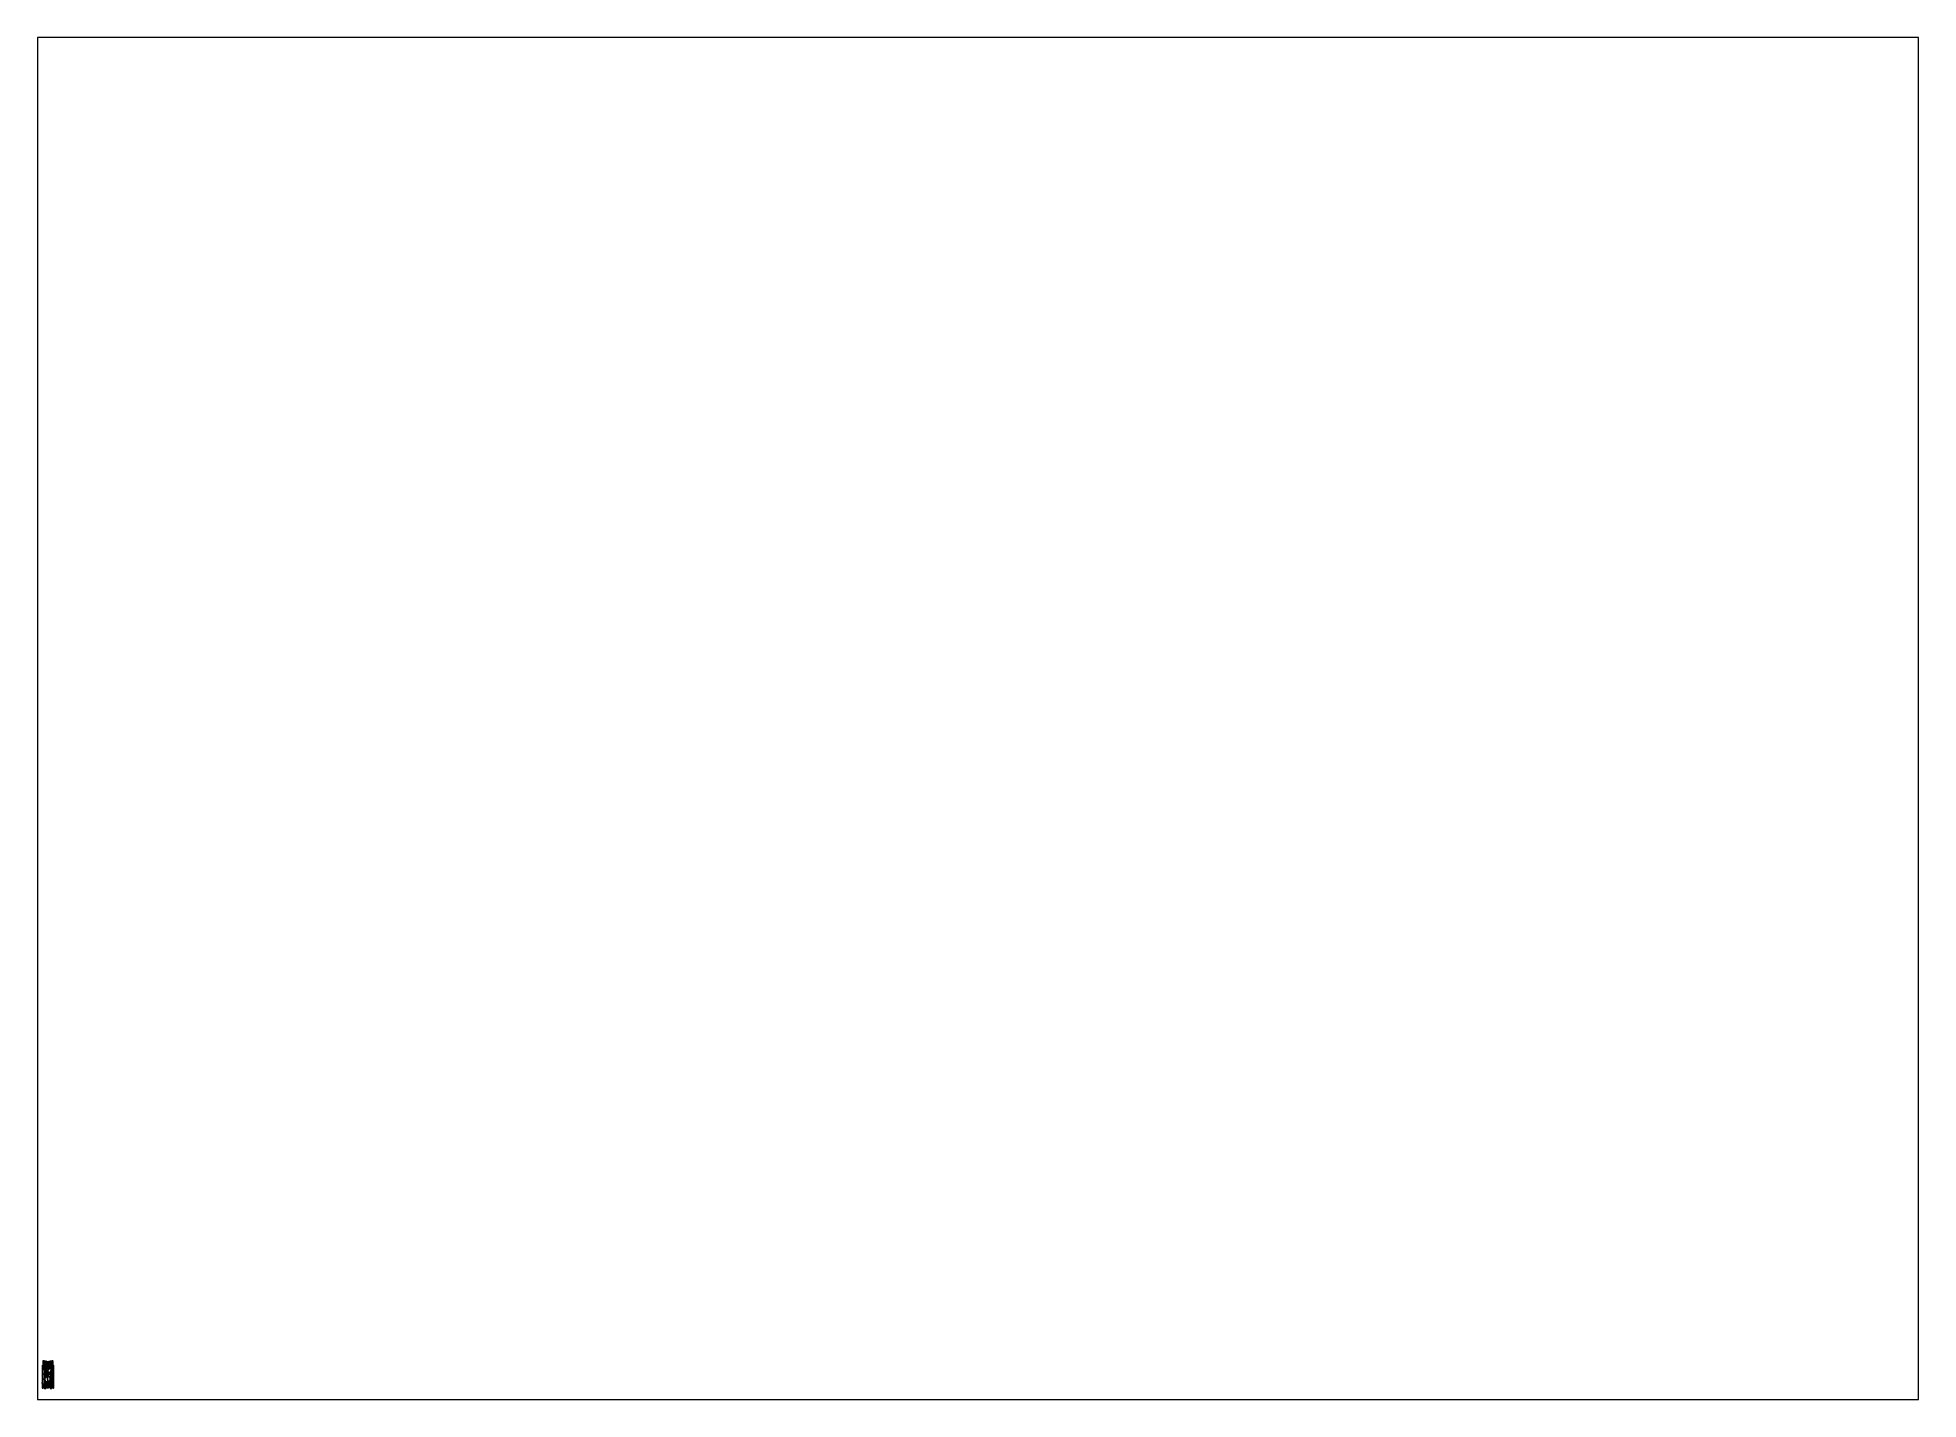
# Paper-space layout 'Layout1' of a CAD drawing. Extents: x 28 to 251, y 20 to 181.
# The model-space entities are those that its viewports show. They can reach past a viewport. Long polylines and large blocks are cut down to what shows.
import ezdxf

# ---------------------------------------------------------------- set-up
doc = ezdxf.new("R2010")
doc.units = 0
doc.layers.get('0').update_dxf_attribs({"linetype": 'CONTINUOUS'})

msp = doc.modelspace()

# ---------------------------------------------------------------- linework, layer by layer
for points in [[(-1.22, 2.07, 0.8), (-1.22, 2.12, 0.8), (-1.27, 2.12, 0.78), (-1.27, 2.07, 0.78)], [(-1.27, 2.07, 0.62), (-1.27, 2.12, 0.62), (-1.22, 2.12, 0.6), (-1.22, 2.07, 0.6)], [(-1.27, 2.12, 0.78), (-1.27, 2.12, 0.62), (-1.27, 2.07, 0.62), (-1.27, 2.07, 0.78)], [(-1.22, 2.12, 0.8), (-1.22, 2.12, 0.6), (-1.27, 2.12, 0.62), (-1.27, 2.12, 0.78)], [(-1.27, 2.07, 0.78), (-1.27, 2.07, 0.62), (-1.22, 2.07, 0.6), (-1.22, 2.07, 0.8)], [(-1.27, 1.97, 0.78), (-1.27, 1.97, 0.62), (-1.27, 1.92, 0.62), (-1.27, 1.92, 0.78)], [(-1.22, 1.92, 0.8), (-1.22, 1.97, 0.8), (-1.27, 1.97, 0.78), (-1.27, 1.92, 0.78)], [(-1.22, 1.97, 0.8), (-1.22, 1.97, 0.6), (-1.27, 1.97, 0.62), (-1.27, 1.97, 0.78)], [(-1.27, 1.92, 0.62), (-1.27, 1.97, 0.62), (-1.22, 1.97, 0.6), (-1.22, 1.92, 0.6)], [(-1.27, 1.92, 0.78), (-1.27, 1.92, 0.62), (-1.22, 1.92, 0.6), (-1.22, 1.92, 0.8)], [(-1.25, 1.97, 0.76), (-1.26, 1.97, 0.77), (-1.26, 2.07, 0.77), (-1.25, 2.07, 0.76)], [(-1.26, 1.97, 0.77), (-1.25, 1.97, 0.78), (-1.25, 2.07, 0.78), (-1.26, 2.07, 0.77)], [(-1.25, 1.97, 0.62), (-1.26, 1.97, 0.63), (-1.26, 2.07, 0.63), (-1.25, 2.07, 0.62)], [(-1.26, 1.97, 0.63), (-1.25, 1.97, 0.64), (-1.25, 2.07, 0.64), (-1.26, 2.07, 0.63)], [(-1.22, 2.05, 1.16), (-1.22, 1.9, 1.16), (-1.26, 1.93, 1.18), (-1.26, 2.02, 1.18)], [(-1.26, 2.02, 1.26), (-1.26, 1.93, 1.26), (-1.22, 1.9, 1.28), (-1.22, 2.05, 1.28)], [(-1.26, 2.02, 1.18), (-1.26, 2.02, 1.26), (-1.22, 2.05, 1.28), (-1.22, 2.05, 1.16)], [(-1.26, 1.93, 1.18), (-1.26, 1.93, 1.26), (-1.26, 2.02, 1.26), (-1.26, 2.02, 1.18)], [(-1.22, 1.9, 1.16), (-1.22, 1.9, 1.28), (-1.26, 1.93, 1.26), (-1.26, 1.93, 1.18)], [(-1.24, 1.97, 0.77), (-1.25, 1.97, 0.76), (-1.25, 2.07, 0.76), (-1.24, 2.07, 0.77)], [(-1.25, 1.97, 0.78), (-1.24, 1.97, 0.77), (-1.24, 2.07, 0.77), (-1.25, 2.07, 0.78)], [(-1.24, 1.97, 0.63), (-1.25, 1.97, 0.62), (-1.25, 2.07, 0.62), (-1.24, 2.07, 0.63)], [(-1.25, 1.97, 0.64), (-1.24, 1.97, 0.63), (-1.24, 2.07, 0.63), (-1.25, 2.07, 0.64)], [(-1.22, 1.57, 0.47), (-1.22, 1.87, 0.47), (-1.24, 1.87, 0.47), (-1.24, 1.57, 0.47)], [(-1.22, 1.87, 0.47), (-1.22, 1.87, 0.3), (-1.24, 1.87, 0.3), (-1.24, 1.87, 0.47)], [(-1.22, 1.87, 0.3), (-1.22, 1.77, 0.3), (-1.24, 1.77, 0.3), (-1.24, 1.87, 0.3)], [(-1.24, 1.57, 0.47), (-1.24, 1.87, 0.47), (-1.24, 1.77, 0.34), (-1.24, 1.67, 0.34)], [(-1.24, 1.87, 0.3), (-1.24, 1.77, 0.3), (-1.24, 1.77, 0.34), (-1.24, 1.87, 0.47)], [(-1.22, 1.77, 0.3), (-1.22, 1.77, 0.34), (-1.24, 1.77, 0.34), (-1.24, 1.77, 0.3)], [(-1.22, 1.77, 0.34), (-1.22, 1.67, 0.34), (-1.24, 1.67, 0.34), (-1.24, 1.77, 0.34)], [(-1.22, 1.67, 0.3), (-1.22, 1.57, 0.3), (-1.24, 1.57, 0.3), (-1.24, 1.67, 0.3)], [(-1.22, 1.67, 0.34), (-1.22, 1.67, 0.3), (-1.24, 1.67, 0.3), (-1.24, 1.67, 0.34)], [(-1.24, 1.67, 0.3), (-1.24, 1.57, 0.3), (-1.24, 1.57, 0.47), (-1.24, 1.67, 0.34)], [(-1.22, 1.57, 0.3), (-1.22, 1.57, 0.47), (-1.24, 1.57, 0.47), (-1.24, 1.57, 0.3)], [(-1.24, 0.74, 0.3), (-1.24, 0.64, 0.3), (-1.24, 0.64, 0.34), (-1.24, 0.74, 0.47)], [(-1.22, 0.74, 0.47), (-1.22, 0.74, 0.3), (-1.24, 0.74, 0.3), (-1.24, 0.74, 0.47)], [(-1.22, 0.74, 0.3), (-1.22, 0.64, 0.3), (-1.24, 0.64, 0.3), (-1.24, 0.74, 0.3)], [(-1.24, 0.44, 0.47), (-1.24, 0.74, 0.47), (-1.24, 0.64, 0.34), (-1.24, 0.54, 0.34)], [(-1.22, 0.44, 0.47), (-1.22, 0.74, 0.47), (-1.24, 0.74, 0.47), (-1.24, 0.44, 0.47)], [(-1.22, 0.64, 0.3), (-1.22, 0.64, 0.34), (-1.24, 0.64, 0.34), (-1.24, 0.64, 0.3)], [(-1.22, 0.64, 0.34), (-1.22, 0.54, 0.34), (-1.24, 0.54, 0.34), (-1.24, 0.64, 0.34)], [(-1.24, 0.54, 0.3), (-1.24, 0.44, 0.3), (-1.24, 0.44, 0.47), (-1.24, 0.54, 0.34)], [(-1.22, 0.54, 0.34), (-1.22, 0.54, 0.3), (-1.24, 0.54, 0.3), (-1.24, 0.54, 0.34)], [(-1.22, 0.54, 0.3), (-1.22, 0.44, 0.3), (-1.24, 0.44, 0.3), (-1.24, 0.54, 0.3)], [(-1.22, 0.44, 0.3), (-1.22, 0.44, 0.47), (-1.24, 0.44, 0.47), (-1.24, 0.44, 0.3)], [(-1.14, 2.46, 0.36), (-1.14, 2.37, 0.26), (-1.22, 2.37, 0.26), (-1.22, 2.46, 0.36)], [(-1.14, 2.27, 0.54), (-1.14, 2.46, 0.37), (-1.22, 2.46, 0.37), (-1.22, 2.27, 0.54)], [(-1.14, 2.46, 0.37), (-1.14, 2.46, 0.36), (-1.22, 2.46, 0.36), (-1.22, 2.46, 0.37)], [(-1.22, 2.46, 0.37), (-1.22, 2.46, 0.36), (-1.22, 2.37, 0.26), (-1.22, 2.27, 0.54)], [(-1.14, 2.37, 0.26), (-1.14, -2.24, 0.26), (-1.22, -2.24, 0.26), (-1.22, 2.37, 0.26)], [(-1.22, 2.37, 0.26), (-1.22, -2.24, 0.26), (-1.22, -1.79, 0.3), (-1.22, 1.87, 0.3)], [(-1.22, 2.17, 0.54), (-1.22, 2.37, 0.26), (-1.22, 1.87, 0.3), (-1.22, 1.87, 0.47)], [(-1.22, 2.17, 0.54), (-1.22, 2.27, 0.54), (-1.22, 2.37, 0.26)], [(-1.14, 2.17, 0.54), (-1.14, 2.27, 0.54), (-1.22, 2.27, 0.54), (-1.22, 2.17, 0.54)], [(-1.14, 2.17, 1.21), (-1.14, 2.17, 0.54), (-1.22, 2.17, 0.54), (-1.22, 2.17, 1.21)], [(-1.14, 2.07, 1.31), (-1.14, 2.17, 1.21), (-1.22, 2.17, 1.21), (-1.22, 2.07, 1.31)], [(-1.22, 2.07, 0.6), (-1.22, 2.12, 0.6), (-1.22, 2.17, 0.54), (-1.22, 1.87, 0.47)], [(-1.22, 2.17, 1.21), (-1.22, 2.17, 0.54), (-1.22, 2.12, 0.6), (-1.22, 2.12, 0.8)], [(-1.22, 2.05, 1.16), (-1.22, 2.17, 1.21), (-1.22, 2.12, 0.8), (-1.22, 2.07, 0.8)], [(-1.22, 2.07, 1.31), (-1.22, 2.17, 1.21), (-1.22, 2.05, 1.16), (-1.22, 2.05, 1.28)], [(-0.72, 1.56, 1.43), (-0.72, 2.07, 1.31), (-1.22, 2.07, 1.31), (-1.22, 1.56, 1.43)], [(-1.22, 2.07, 0.8), (-1.22, 2.07, 0.6), (-1.22, 1.97, 0.6), (-1.22, 1.97, 0.8)], [(-1.22, 2.07, 0.6), (-1.22, 1.87, 0.47), (-1.22, 1.87, 0.47), (-1.22, 1.97, 0.6)], [(-1.22, 2.05, 1.16), (-1.22, 2.07, 0.8), (-1.22, 1.97, 0.8), (-1.22, 1.9, 1.16)], [(-1.22, 2.05, 1.28), (-1.22, 1.9, 1.28), (-1.22, 1.56, 1.43), (-1.22, 2.07, 1.31)], [(-1.22, 1.92, 0.6), (-1.22, 1.97, 0.6), (-1.22, 1.87, 0.47), (-1.22, 1.57, 0.47)], [(-1.22, 1.9, 1.16), (-1.22, 1.9, 1.16), (-1.22, 1.97, 0.8), (-1.22, 1.92, 0.8)], [(-1.22, 1.92, 0.8), (-1.22, 1.92, 0.6), (-1.22, 1.57, 0.47), (-1.22, 1.36, 0.61)], [(-1.22, 1.92, 0.8), (-1.22, 1.36, 0.61), (-1.22, 1.36, 1.36), (-1.22, 1.9, 1.16)], [(-1.22, 1.9, 1.16), (-1.22, 1.36, 1.36), (-1.22, 1.56, 1.43), (-1.22, 1.9, 1.28)], [(-1.22, 1.67, 0.3), (-1.22, 1.67, 0.34), (-1.22, 1.77, 0.34), (-1.22, 1.77, 0.3)], [(-1.22, 0.74, 0.3), (-1.22, 0.74, 0.47), (-1.22, 1.57, 0.47), (-1.22, 1.57, 0.3)], [(-1.22, -1.49, 0.47), (-1.22, 0.13, 0.61), (-1.22, 1.36, 0.61), (-1.22, 1.57, 0.47)], [(-0.72, -0.72, 1.43), (-0.72, 1.56, 1.43), (-1.22, 1.56, 1.43), (-1.22, -0.72, 1.43)], [(-1.22, -0.72, 1.43), (-1.22, 1.56, 1.43), (-1.22, 1.36, 1.36), (-1.22, 0.13, 1.36)], [(-1.16, 0.13, 0.61), (-1.16, 1.36, 0.61), (-1.22, 1.36, 0.61), (-1.22, 0.13, 0.61)], [(-1.16, 1.36, 0.61), (-1.16, 1.36, 1.36), (-1.22, 1.36, 1.36), (-1.22, 1.36, 0.61)], [(-1.16, 1.36, 1.36), (-1.16, 0.13, 1.36), (-1.22, 0.13, 1.36), (-1.22, 1.36, 1.36)], [(-1.16, 0.13, 1.36), (-1.16, 1.36, 1.36), (-1.22, 1.36, 1.32), (-1.22, 0.13, 1.32)], [(-1.16, 0.13, 1.3), (-1.16, 1.36, 1.3), (-1.22, 1.36, 1.26), (-1.22, 0.13, 1.26)], [(-1.16, 0.13, 1.24), (-1.16, 1.36, 1.24), (-1.22, 1.36, 1.2), (-1.22, 0.13, 1.2)], [(-1.16, 0.13, 1.18), (-1.16, 1.36, 1.18), (-1.22, 1.36, 1.14), (-1.22, 0.13, 1.14)], [(-1.16, 0.13, 1.11), (-1.16, 1.36, 1.11), (-1.22, 1.36, 1.07), (-1.22, 0.13, 1.07)], [(-1.16, 0.13, 1.05), (-1.16, 1.36, 1.05), (-1.22, 1.36, 1.01), (-1.22, 0.13, 1.01)], [(-1.16, 0.13, 0.99), (-1.16, 1.36, 0.99), (-1.22, 1.36, 0.95), (-1.22, 0.13, 0.95)], [(-1.16, 0.13, 0.93), (-1.16, 1.36, 0.93), (-1.22, 1.36, 0.89), (-1.22, 0.13, 0.89)], [(-1.16, 0.13, 0.87), (-1.16, 1.36, 0.87), (-1.22, 1.36, 0.83), (-1.22, 0.13, 0.83)], [(-1.16, 0.13, 0.81), (-1.16, 1.36, 0.81), (-1.22, 1.36, 0.77), (-1.22, 0.13, 0.77)], [(-1.16, 0.13, 0.75), (-1.16, 1.36, 0.75), (-1.22, 1.36, 0.71), (-1.22, 0.13, 0.71)], [(-1.16, 0.13, 0.68), (-1.16, 1.36, 0.68), (-1.22, 1.36, 0.64), (-1.22, 0.13, 0.64)], [(-1.22, 0.54, 0.3), (-1.22, 0.54, 0.34), (-1.22, 0.64, 0.34), (-1.22, 0.64, 0.3)], [(-1.22, -0.37, 0.3), (-1.22, -0.37, 0.47), (-1.22, 0.44, 0.47), (-1.22, 0.44, 0.3)], [(-1.16, 0.13, 1.36), (-1.16, 0.13, 0.61), (-1.22, 0.13, 0.61), (-1.22, 0.13, 1.36)], [(-1.22, -1.44, 0.6), (-1.22, -1.44, 0.6), (-1.22, 0.13, 0.61), (-1.22, -1.49, 0.47)], [(-1.22, 0.13, 1.36), (-1.22, 0.13, 0.61), (-1.22, -1.44, 0.6), (-1.22, -1.44, 0.8)], [(-1.22, -0.72, 1.43), (-1.22, 0.13, 1.36), (-1.22, -1.44, 0.8), (-1.22, -1.49, 0.8)], [(-1.16, 0.13, 1.36), (-1.16, 1.36, 1.36), (-1.16, 1.36, 0.61), (-1.16, 0.13, 0.61)], [(-1.14, 2.07, 0.4), (-1.14, 2.46, 0.37), (-1.14, 2.27, 0.54), (-1.14, 2.17, 0.54)], [(-1.14, 2.07, 0.4), (-1.14, 2.37, 0.26), (-1.14, 2.46, 0.36), (-1.14, 2.46, 0.37)], [(-1.14, 2.07, 0.4), (-1.14, -1.81, 0.4), (-1.14, -2.24, 0.26), (-1.14, 2.37, 0.26)], [(-1.14, 2.07, 0.4), (-1.14, 2.17, 0.54), (-1.14, 2.17, 1.21), (-1.14, 2.07, 1.31)], [(-0.72, 2.07, 1.31), (-0.72, 2.07, 0.4), (-1.14, 2.07, 0.4), (-1.14, 2.07, 1.31)], [(-0.72, 2.07, 0.4), (-0.72, -1.81, 0.4), (-1.14, -1.81, 0.4), (-1.14, 2.07, 0.4)], [(-1.11, 3.11, 1.61), (-1.1, 3.1, 1.61), (-1.07, 3.12, 1.69), (-1.07, 3.13, 1.69)], [(-1.11, 3.08, 1.46), (-1.1, 3.08, 1.46), (-1.1, 3.1, 1.61), (-1.11, 3.11, 1.61)], [(-1.1, 3.08, 1.46), (-1.11, 3.08, 1.46), (-1.11, 3.11, 1.61), (-1.1, 3.11, 1.61)], [(-1.1, 2.13, 1.8), (-1.11, 2.13, 1.8), (-1.07, 2.14, 1.88), (-1.07, 2.15, 1.88)], [(-1.1, 2.11, 1.68), (-1.11, 2.1, 1.68), (-1.11, 2.13, 1.8), (-1.1, 2.13, 1.8)], [(-1.11, 2.1, 1.68), (-1.1, 2.1, 1.68), (-1.1, 2.12, 1.8), (-1.11, 2.13, 1.8)], [(-0.57, 0.69, 2.01), (-0.58, 0.7, 1.99), (-1.11, 0.36, 1.68), (-1.1, 0.35, 1.7)], [(-0.58, 0.7, 1.99), (-0.57, 0.69, 1.98), (-1.1, 0.35, 1.67), (-1.11, 0.36, 1.68)], [(-1.1, 3.11, 1.61), (-1.1, 3.11, 1.61), (-1.07, 3.13, 1.69), (-1.07, 3.12, 1.69)], [(-1.1, 3.08, 1.46), (-1.1, 3.08, 1.46), (-1.1, 3.11, 1.61), (-1.1, 3.1, 1.61)], [(-1.1, 2.13, 1.8), (-1.1, 2.13, 1.8), (-1.07, 2.15, 1.88), (-1.07, 2.14, 1.88)], [(-1.1, 2.1, 1.68), (-1.1, 2.1, 1.68), (-1.1, 2.13, 1.8), (-1.1, 2.12, 1.8)], [(-0.56, 0.68, 1.99), (-0.57, 0.69, 2.01), (-1.1, 0.35, 1.7), (-1.09, 0.34, 1.68)], [(-0.57, 0.69, 1.98), (-0.56, 0.68, 1.99), (-1.09, 0.34, 1.68), (-1.1, 0.35, 1.67)], [(-1.09, 3.45, 1.62), (-1.08, 3.46, 1.62), (-1.04, 3.38, 1.56), (-1.05, 3.38, 1.57)], [(-1.09, 3.45, 1.62), (-0.89, 3.45, 1.62), (-0.9, 3.46, 1.62), (-1.08, 3.46, 1.62)], [(-1.09, 3.42, 1.63), (-1.09, 3.45, 1.62), (-1.05, 3.38, 1.57), (-1.05, 3.37, 1.59)], [(-1.09, 3.42, 1.63), (-0.89, 3.42, 1.63), (-0.89, 3.45, 1.62), (-1.09, 3.45, 1.62)], [(-1.08, 3.41, 1.64), (-1.09, 3.42, 1.63), (-1.05, 3.37, 1.59), (-1.04, 3.36, 1.6)], [(-1.08, 3.41, 1.64), (-0.9, 3.41, 1.64), (-0.89, 3.42, 1.63), (-1.09, 3.42, 1.63)], [(-1.06, 3.26, 1.66), (-1.09, 3.25, 1.58), (-1.09, 1.99, 1.83), (-1.06, 2, 1.9)], [(-1.03, 3.25, 1.62), (-1.04, 3.25, 1.58), (-1.09, 3.25, 1.58), (-1.06, 3.26, 1.66)], [(-1.09, 3.25, 1.58), (-1.06, 3.23, 1.51), (-1.06, 1.98, 1.75), (-1.09, 1.99, 1.83)], [(-1.04, 3.25, 1.58), (-1.03, 3.24, 1.55), (-1.06, 3.23, 1.51), (-1.09, 3.25, 1.58)], [(-1.06, 2, 1.9), (-1.09, 1.99, 1.83), (-1.04, 1.99, 1.83), (-1.03, 2, 1.86)], [(-1.09, 1.99, 1.83), (-1.06, 1.98, 1.75), (-1.03, 1.98, 1.79), (-1.04, 1.99, 1.83)], [(-1.08, 3.46, 1.62), (-0.9, 3.46, 1.62), (-0.94, 3.38, 1.56), (-1.04, 3.38, 1.56)], [(-0.9, 3.41, 1.64), (-1.08, 3.41, 1.64), (-1.04, 3.36, 1.6), (-0.94, 3.36, 1.6)], [(-1.02, 1.77, 1.8), (-1, 1.79, 1.86), (-1.05, 1.92, 1.86), (-1.08, 1.92, 1.8)], [(-1, 1.79, 1.74), (-1.02, 1.77, 1.8), (-1.08, 1.92, 1.8), (-1.05, 1.92, 1.74)], [(-1.03, 1.92, 1.87), (-1.04, 1.92, 1.83), (-1.08, 1.92, 1.8), (-1.05, 1.92, 1.86)], [(-1.04, 1.92, 1.83), (-1.03, 1.92, 1.79), (-1.05, 1.92, 1.74), (-1.08, 1.92, 1.8)], [(-1.07, 3.13, 1.69), (-1.07, 3.13, 1.69), (-0.99, 3.13, 1.73), (-0.99, 3.14, 1.72)], [(-1.07, 3.12, 1.69), (-1.07, 3.13, 1.69), (-0.99, 3.14, 1.72), (-0.99, 3.13, 1.72)], [(-1.07, 3.13, 1.69), (-1.07, 3.12, 1.69), (-0.99, 3.13, 1.72), (-0.99, 3.13, 1.73)], [(-1.07, 2.15, 1.88), (-1.07, 2.14, 1.88), (-0.99, 2.15, 1.92), (-0.99, 2.15, 1.91)], [(-1.07, 2.14, 1.88), (-1.07, 2.14, 1.88), (-0.99, 2.14, 1.91), (-0.99, 2.15, 1.92)], [(-1.07, 2.14, 1.88), (-1.07, 2.14, 1.88), (-0.99, 2.15, 1.91), (-0.99, 2.14, 1.91)], [(-0.99, 3.27, 1.69), (-1.06, 3.26, 1.66), (-1.06, 2, 1.9), (-0.99, 2.01, 1.93)], [(-0.99, 3.26, 1.63), (-1.03, 3.25, 1.62), (-1.06, 3.26, 1.66), (-0.99, 3.27, 1.69)], [(-1.03, 3.24, 1.55), (-0.99, 3.24, 1.54), (-0.99, 3.23, 1.48), (-1.06, 3.23, 1.51)], [(-1.06, 3.23, 1.51), (-0.99, 3.23, 1.48), (-0.99, 1.97, 1.72), (-1.06, 1.98, 1.75)], [(-0.99, 2.01, 1.93), (-1.06, 2, 1.9), (-1.03, 2, 1.86), (-0.99, 2, 1.88)], [(-1.06, 1.98, 1.75), (-0.99, 1.97, 1.72), (-0.99, 1.98, 1.78), (-1.03, 1.98, 1.79)], [(-1.05, 3.38, 1.57), (-1.04, 3.38, 1.56), (-1.04, 3.33, 1.55), (-1.05, 3.33, 1.56)], [(-1.05, 3.37, 1.59), (-1.05, 3.38, 1.57), (-1.05, 3.33, 1.56), (-1.05, 3.33, 1.59)], [(-1.04, 3.36, 1.6), (-1.05, 3.37, 1.59), (-1.05, 3.33, 1.59), (-1.04, 3.33, 1.6)], [(-1.05, 3.33, 1.59), (-1.05, 3.33, 1.56), (-1.04, 3.27, 1.58)], [(-1.04, 3.33, 1.6), (-1.05, 3.33, 1.59), (-1.04, 3.27, 1.58), (-1.03, 3.27, 1.62)], [(-1.05, 3.33, 1.56), (-1.04, 3.33, 1.55), (-1.03, 3.26, 1.55), (-1.04, 3.27, 1.58)], [(-1, 1.79, 1.86), (-0.95, 1.84, 1.89), (-0.99, 1.92, 1.89), (-1.05, 1.92, 1.86)], [(-0.95, 1.84, 1.71), (-1, 1.79, 1.74), (-1.05, 1.92, 1.74), (-0.99, 1.92, 1.71)], [(-0.99, 1.92, 1.88), (-1.03, 1.92, 1.87), (-1.05, 1.92, 1.86), (-0.99, 1.92, 1.89)], [(-1.03, 1.92, 1.79), (-0.99, 1.92, 1.78), (-0.99, 1.92, 1.71), (-1.05, 1.92, 1.74)], [(-1.04, 3.38, 1.56), (-0.94, 3.38, 1.56), (-0.94, 3.33, 1.55), (-1.04, 3.33, 1.55)], [(-0.94, 3.36, 1.6), (-1.04, 3.36, 1.6), (-1.04, 3.33, 1.6), (-0.94, 3.33, 1.6)], [(-0.94, 3.33, 1.6), (-1.04, 3.33, 1.6), (-0.99, 3.28, 1.63)], [(-0.99, 3.28, 1.63), (-1.04, 3.33, 1.6), (-1.03, 3.27, 1.62)], [(-1.04, 3.33, 1.55), (-1.04, 3.33, 1.55), (-0.99, 3.26, 1.53), (-1.03, 3.26, 1.55)], [(-1.04, 3.33, 1.55), (-1.04, 3.33, 1.55), (-0.94, 3.33, 1.55), (-0.99, 3.26, 1.53)], [(-1.03, 3.27, 1.62), (-1.04, 3.27, 1.58), (-1.04, 3.25, 1.58), (-1.03, 3.25, 1.62)], [(-1.04, 3.27, 1.58), (-1.03, 3.26, 1.55), (-1.03, 3.24, 1.55), (-1.04, 3.25, 1.58)], [(-1.03, 2, 1.86), (-1.04, 1.99, 1.83), (-1.04, 1.92, 1.83), (-1.03, 1.92, 1.87)], [(-1.04, 1.99, 1.83), (-1.03, 1.98, 1.79), (-1.03, 1.92, 1.79), (-1.04, 1.92, 1.83)], [(-0.99, 3.28, 1.63), (-1.03, 3.27, 1.62), (-1.03, 3.25, 1.62), (-0.99, 3.26, 1.63)], [(-1.03, 3.26, 1.55), (-0.99, 3.26, 1.53), (-0.99, 3.24, 1.54), (-1.03, 3.24, 1.55)], [(-0.99, 2, 1.88), (-1.03, 2, 1.86), (-1.03, 1.92, 1.87), (-0.99, 1.92, 1.88)], [(-1.03, 1.98, 1.79), (-0.99, 1.98, 1.78), (-0.99, 1.92, 1.78), (-1.03, 1.92, 1.79)], [(-0.87, 1.71, 1.8), (-0.87, 1.74, 1.86), (-1, 1.79, 1.86), (-1.02, 1.77, 1.8)], [(-0.87, 1.74, 1.74), (-0.87, 1.71, 1.8), (-1.02, 1.77, 1.8), (-1, 1.79, 1.74)], [(-0.87, 1.74, 1.86), (-0.87, 1.8, 1.89), (-0.95, 1.84, 1.89), (-1, 1.79, 1.86)], [(-0.87, 1.8, 1.71), (-0.87, 1.74, 1.74), (-1, 1.79, 1.74), (-0.95, 1.84, 1.71)], [(-0.99, 3.26, 1.53), (-0.99, 3.26, 1.53), (-0.94, 3.33, 1.55), (-0.95, 3.26, 1.55)], [(-0.94, 3.33, 1.6), (-0.99, 3.28, 1.63), (-0.95, 3.27, 1.62)], [(-0.95, 3.27, 1.62), (-0.99, 3.28, 1.63), (-0.99, 3.26, 1.63), (-0.95, 3.25, 1.62)], [(-0.92, 3.26, 1.66), (-0.99, 3.27, 1.69), (-0.99, 2.01, 1.93), (-0.92, 2, 1.9)], [(-0.95, 3.25, 1.62), (-0.99, 3.26, 1.63), (-0.99, 3.27, 1.69), (-0.92, 3.26, 1.66)], [(-0.99, 3.26, 1.53), (-0.95, 3.26, 1.55), (-0.95, 3.24, 1.55), (-0.99, 3.24, 1.54)], [(-0.99, 3.24, 1.54), (-0.95, 3.24, 1.55), (-0.92, 3.23, 1.51), (-0.99, 3.23, 1.48)], [(-0.99, 3.23, 1.48), (-0.92, 3.23, 1.51), (-0.92, 1.98, 1.75), (-0.99, 1.97, 1.72)], [(-0.99, 3.13, 1.72), (-0.99, 3.14, 1.72), (-0.91, 3.13, 1.69), (-0.91, 3.12, 1.69)], [(-0.99, 3.13, 1.73), (-0.99, 3.13, 1.72), (-0.91, 3.12, 1.69), (-0.91, 3.13, 1.69)], [(-0.99, 2.15, 1.91), (-0.99, 2.15, 1.91), (-0.91, 2.15, 1.88), (-0.91, 2.14, 1.88)], [(-0.99, 2.15, 1.91), (-0.99, 2.15, 1.92), (-0.91, 2.14, 1.88), (-0.91, 2.15, 1.88)], [(-0.92, 2, 1.9), (-0.99, 2.01, 1.93), (-0.99, 2, 1.88), (-0.95, 2, 1.86)], [(-0.95, 2, 1.86), (-0.99, 2, 1.88), (-0.99, 1.92, 1.88), (-0.95, 1.92, 1.87)], [(-0.99, 1.97, 1.72), (-0.92, 1.98, 1.75), (-0.95, 1.98, 1.79), (-0.99, 1.98, 1.78)], [(-0.99, 1.98, 1.78), (-0.95, 1.98, 1.79), (-0.95, 1.92, 1.79), (-0.99, 1.92, 1.78)], [(-0.95, 1.84, 1.89), (-0.91, 1.88, 1.86), (-0.93, 1.92, 1.86), (-0.99, 1.92, 1.89)], [(-0.91, 1.88, 1.74), (-0.95, 1.84, 1.71), (-0.99, 1.92, 1.71), (-0.93, 1.92, 1.74)], [(-0.99, 1.92, 1.78), (-0.95, 1.92, 1.79), (-0.93, 1.92, 1.74), (-0.99, 1.92, 1.71)], [(-0.95, 1.92, 1.87), (-0.99, 1.92, 1.88), (-0.99, 1.92, 1.89), (-0.93, 1.92, 1.86)], [(-0.94, 3.33, 1.55), (-0.93, 3.33, 1.56), (-0.94, 3.27, 1.58), (-0.95, 3.26, 1.55)], [(-0.93, 3.33, 1.59), (-0.94, 3.33, 1.6), (-0.95, 3.27, 1.62), (-0.94, 3.27, 1.58)], [(-0.94, 3.27, 1.58), (-0.95, 3.27, 1.62), (-0.95, 3.25, 1.62), (-0.94, 3.25, 1.58)], [(-0.95, 3.26, 1.55), (-0.94, 3.27, 1.58), (-0.94, 3.25, 1.58), (-0.95, 3.24, 1.55)], [(-0.94, 3.25, 1.58), (-0.95, 3.25, 1.62), (-0.92, 3.26, 1.66), (-0.88, 3.25, 1.58)], [(-0.95, 3.24, 1.55), (-0.94, 3.25, 1.58), (-0.88, 3.25, 1.58), (-0.92, 3.23, 1.51)], [(-0.88, 1.99, 1.83), (-0.92, 2, 1.9), (-0.95, 2, 1.86), (-0.94, 1.99, 1.83)], [(-0.94, 1.99, 1.83), (-0.95, 2, 1.86), (-0.95, 1.92, 1.87), (-0.94, 1.92, 1.83)], [(-0.92, 1.98, 1.75), (-0.88, 1.99, 1.83), (-0.94, 1.99, 1.83), (-0.95, 1.98, 1.79)], [(-0.95, 1.98, 1.79), (-0.94, 1.99, 1.83), (-0.94, 1.92, 1.83), (-0.95, 1.92, 1.79)], [(-0.95, 1.92, 1.79), (-0.94, 1.92, 1.83), (-0.9, 1.92, 1.8), (-0.93, 1.92, 1.74)], [(-0.94, 1.92, 1.83), (-0.95, 1.92, 1.87), (-0.93, 1.92, 1.86), (-0.9, 1.92, 1.8)], [(-0.87, 1.8, 1.89), (-0.87, 1.86, 1.86), (-0.91, 1.88, 1.86), (-0.95, 1.84, 1.89)], [(-0.87, 1.86, 1.74), (-0.87, 1.8, 1.71), (-0.95, 1.84, 1.71), (-0.91, 1.88, 1.74)], [(-0.9, 3.46, 1.62), (-0.89, 3.45, 1.62), (-0.93, 3.38, 1.57), (-0.94, 3.38, 1.56)], [(-0.89, 3.42, 1.63), (-0.9, 3.41, 1.64), (-0.94, 3.36, 1.6), (-0.93, 3.37, 1.59)], [(-0.94, 3.38, 1.56), (-0.93, 3.38, 1.57), (-0.93, 3.33, 1.56), (-0.94, 3.33, 1.55)], [(-0.93, 3.37, 1.59), (-0.94, 3.36, 1.6), (-0.94, 3.33, 1.6), (-0.93, 3.33, 1.59)], [(-0.93, 3.33, 1.56), (-0.93, 3.33, 1.59), (-0.94, 3.27, 1.58)], [(-0.89, 3.45, 1.62), (-0.89, 3.42, 1.63), (-0.93, 3.37, 1.59), (-0.93, 3.38, 1.57)], [(-0.93, 3.38, 1.57), (-0.93, 3.37, 1.59), (-0.93, 3.33, 1.59), (-0.93, 3.33, 1.56)], [(-0.91, 1.88, 1.86), (-0.89, 1.9, 1.8), (-0.9, 1.92, 1.8), (-0.93, 1.92, 1.86)], [(-0.89, 1.9, 1.8), (-0.91, 1.88, 1.74), (-0.93, 1.92, 1.74), (-0.9, 1.92, 1.8)], [(-0.88, 3.25, 1.58), (-0.92, 3.26, 1.66), (-0.92, 2, 1.9), (-0.88, 1.99, 1.83)], [(-0.92, 3.23, 1.51), (-0.88, 3.25, 1.58), (-0.88, 1.99, 1.83), (-0.92, 1.98, 1.75)], [(-0.91, 3.13, 1.69), (-0.91, 3.12, 1.69), (-0.88, 3.1, 1.61), (-0.87, 3.11, 1.61)], [(-0.91, 3.13, 1.69), (-0.91, 3.13, 1.69), (-0.87, 3.11, 1.61), (-0.88, 3.11, 1.61)], [(-0.91, 3.12, 1.69), (-0.91, 3.12, 1.69), (-0.88, 3.11, 1.61), (-0.88, 3.1, 1.61)], [(-0.91, 2.15, 1.88), (-0.91, 2.14, 1.88), (-0.87, 2.13, 1.8), (-0.88, 2.13, 1.8)], [(-0.91, 2.14, 1.88), (-0.91, 2.14, 1.88), (-0.88, 2.12, 1.8), (-0.87, 2.13, 1.8)], [(-0.91, 2.14, 1.88), (-0.91, 2.14, 1.88), (-0.88, 2.13, 1.8), (-0.88, 2.12, 1.8)], [(-0.87, 1.86, 1.86), (-0.87, 1.89, 1.8), (-0.89, 1.9, 1.8), (-0.91, 1.88, 1.86)], [(-0.87, 1.89, 1.8), (-0.87, 1.86, 1.74), (-0.91, 1.88, 1.74), (-0.89, 1.9, 1.8)], [(-0.87, 3.08, 1.46), (-0.88, 3.08, 1.46), (-0.88, 3.11, 1.61), (-0.87, 3.11, 1.61)], [(-0.88, 3.08, 1.46), (-0.88, 3.08, 1.46), (-0.88, 3.1, 1.61), (-0.88, 3.11, 1.61)], [(-0.88, 3.08, 1.46), (-0.87, 3.08, 1.46), (-0.87, 3.11, 1.61), (-0.88, 3.1, 1.61)], [(-0.88, 2.1, 1.68), (-0.87, 2.1, 1.68), (-0.87, 2.13, 1.8), (-0.88, 2.12, 1.8)], [(-0.88, 2.1, 1.68), (-0.88, 2.1, 1.68), (-0.88, 2.12, 1.8), (-0.88, 2.13, 1.8)], [(-0.87, 2.1, 1.68), (-0.88, 2.11, 1.68), (-0.88, 2.13, 1.8), (-0.87, 2.13, 1.8)], [(-0.17, 1.86, 1.86), (-0.17, 1.89, 1.8), (-0.87, 1.89, 1.8), (-0.87, 1.86, 1.86)], [(-0.17, 1.89, 1.8), (-0.17, 1.86, 1.74), (-0.87, 1.86, 1.74), (-0.87, 1.89, 1.8)], [(-0.17, 1.8, 1.89), (-0.17, 1.86, 1.86), (-0.87, 1.86, 1.86), (-0.87, 1.8, 1.89)], [(-0.17, 1.86, 1.74), (-0.17, 1.8, 1.71), (-0.87, 1.8, 1.71), (-0.87, 1.86, 1.74)], [(-0.17, 1.74, 1.86), (-0.17, 1.8, 1.89), (-0.87, 1.8, 1.89), (-0.87, 1.74, 1.86)], [(-0.17, 1.8, 1.71), (-0.17, 1.74, 1.74), (-0.87, 1.74, 1.74), (-0.87, 1.8, 1.71)], [(-0.17, 1.71, 1.8), (-0.17, 1.74, 1.86), (-0.87, 1.74, 1.86), (-0.87, 1.71, 1.8)], [(-0.17, 1.74, 1.74), (-0.17, 1.71, 1.8), (-0.87, 1.71, 1.8), (-0.87, 1.74, 1.74)], [(0.63, 2.57, 1.57), (0.72, 3.21, 1.43), (-0.72, 3.21, 1.43), (-0.02, 2.68, 1.55)], [(0.72, 3.21, 1.43), (0.72, 3.21, 0.65), (-0.72, 3.21, 0.65), (-0.72, 3.21, 1.43)], [(0.72, 3.21, 0.65), (0.72, 2.91, 0.35), (-0.72, 2.91, 0.35), (-0.72, 3.21, 0.65)], [(-0.72, 3.21, 1.43), (-0.72, 3.21, 0.65), (-0.72, 2.91, 0.35), (-0.72, 2.41, 0.3)], [(-0.72, 2.07, 1.31), (-0.72, 3.21, 1.43), (-0.72, 2.41, 0.3), (-0.72, 2.07, 0.4)], [(-0.72, 2.01, 1.7), (-0.72, 3.21, 1.43), (-0.72, 2.07, 1.31), (-0.72, 1.56, 1.43)], [(-0.02, 2.68, 1.55), (-0.72, 3.21, 1.43), (-0.72, 3.21, 1.43), (-0.66, 2.68, 1.55)], [(-0.72, 3.21, 1.43), (-0.72, 3.21, 1.43), (-0.66, 2.44, 1.6), (-0.66, 2.68, 1.55)], [(-0.72, 3.21, 1.43), (-0.72, 2.01, 1.7), (-0.66, 2.3, 1.63), (-0.66, 2.44, 1.6)], [(0.72, 2.91, 0.35), (0.72, 2.41, 0.3), (-0.72, 2.41, 0.3), (-0.72, 2.91, 0.35)], [(0.12, -1.74, 0.3), (-0.72, 2.41, 0.3), (0.72, 2.41, 0.3), (0.72, -1.74, 0.3)], [(-0.72, -1.81, 0.4), (-0.72, 2.07, 0.4), (-0.72, 2.41, 0.3), (-0.72, -2.26, 0.3)], [(-0.72, -2.26, 0.3), (-0.72, 2.41, 0.3), (0.12, -1.74, 0.3), (0.12, -2.26, 0.3)], [(-0.72, 2.01, 1.7), (-0.72, 2.01, 1.7), (-0.66, 2.06, 1.69), (-0.66, 2.3, 1.63)], [(-0.66, 2.06, 1.69), (-0.72, 2.01, 1.7), (0.06, 2.01, 1.7), (-0.02, 2.06, 1.69)], [(-0.72, -1.3, 1.7), (-0.72, 2.01, 1.7), (-0.72, 1.56, 1.43), (-0.72, -0.72, 1.43)], [(-0.72, 2.01, 1.7), (-0.72, 2.01, 1.7), (-0.59, 1.57, 1.7), (-0.51, 1.6, 1.7)], [(-0.72, 2.01, 1.7), (-0.72, 2.01, 1.7), (-0.62, 1.49, 1.7), (-0.59, 1.57, 1.7)], [(-0.72, 2.01, 1.7), (-0.72, 2.01, 1.7), (-0.51, 1.6, 1.7), (-0.43, 1.57, 1.7)], [(-0.72, 2.01, 1.7), (-0.72, 2.01, 1.7), (-0.43, 1.57, 1.7), (0.72, 2.01, 1.7)], [(-0.72, 2.01, 1.7), (-0.72, 2.01, 1.7), (-0.62, -0.41, 1.7), (-0.62, 1.49, 1.7)], [(-0.72, 2.01, 1.7), (-0.72, 2.01, 1.7), (-0.7, -0.7, 1.7), (-0.62, -0.41, 1.7)], [(-0.72, 2.01, 1.7), (-0.72, 2.01, 1.7), (-0.72, -1.3, 1.7), (-0.7, -0.7, 1.7)], [(-0.67, 3.34, 0.65), (-0.67, 3.32, 0.62), (-0.68, 3.32, 0.62), (-0.68, 3.34, 0.65)], [(-0.67, 3.32, 0.68), (-0.67, 3.34, 0.65), (-0.68, 3.34, 0.65), (-0.68, 3.32, 0.68)], [(-0.68, 3.34, 0.65), (-0.68, 3.26, 0.65), (-0.68, 3.28, 0.68), (-0.68, 3.32, 0.68)], [(-0.68, 3.32, 0.62), (-0.68, 3.28, 0.62), (-0.68, 3.26, 0.65), (-0.68, 3.34, 0.65)], [(-0.67, 3.32, 0.62), (-0.67, 3.28, 0.62), (-0.68, 3.28, 0.62), (-0.68, 3.32, 0.62)], [(-0.67, 3.28, 0.68), (-0.67, 3.32, 0.68), (-0.68, 3.32, 0.68), (-0.68, 3.28, 0.68)], [(-0.67, 3.26, 0.65), (-0.67, 3.28, 0.68), (-0.68, 3.28, 0.68), (-0.68, 3.26, 0.65)], [(-0.67, 3.28, 0.62), (-0.67, 3.26, 0.65), (-0.68, 3.26, 0.65), (-0.68, 3.28, 0.62)], [(-0.65, 3.38, 0.62), (-0.65, 3.32, 0.57), (-0.67, 3.32, 0.57), (-0.67, 3.38, 0.62)], [(-0.67, 3.38, 0.62), (-0.67, 3.32, 0.57), (-0.67, 3.32, 0.73), (-0.67, 3.38, 0.68)], [(-0.67, 3.38, 0.68), (-0.67, 3.32, 0.73), (-0.65, 3.32, 0.73), (-0.65, 3.38, 0.68)], [(-0.65, 3.38, 0.68), (-0.65, 3.38, 0.62), (-0.67, 3.38, 0.62), (-0.67, 3.38, 0.68)], [(-0.67, 3.32, 0.57), (-0.67, 3.21, 0.65), (-0.67, 3.21, 0.73), (-0.67, 3.32, 0.73)], [(-0.65, 3.32, 0.57), (-0.65, 3.13, 0.57), (-0.67, 3.13, 0.57), (-0.67, 3.32, 0.57)], [(-0.67, 3.32, 0.73), (-0.67, 3.21, 0.73), (-0.65, 3.21, 0.73), (-0.65, 3.32, 0.73)], [(-0.03, 2.67, 1.58), (-0.02, 2.68, 1.55), (-0.66, 2.68, 1.55), (-0.65, 2.67, 1.58)], [(-0.66, 2.68, 1.55), (-0.66, 2.44, 1.6), (-0.65, 2.45, 1.63), (-0.65, 2.67, 1.58)], [(-0.65, 2.45, 1.63), (-0.66, 2.44, 1.6), (-0.02, 2.44, 1.6), (-0.03, 2.45, 1.63)], [(-0.66, 2.44, 1.6), (-0.66, 2.3, 1.63), (-0.02, 2.3, 1.63), (-0.02, 2.44, 1.6)], [(-0.66, 2.3, 1.63), (-0.66, 2.06, 1.69), (-0.65, 2.07, 1.72), (-0.65, 2.29, 1.67)], [(-0.03, 2.29, 1.67), (-0.02, 2.3, 1.63), (-0.66, 2.3, 1.63), (-0.65, 2.29, 1.67)], [(-0.65, 2.07, 1.72), (-0.66, 2.06, 1.69), (-0.02, 2.06, 1.69), (-0.03, 2.07, 1.72)], [(-0.65, 3.32, 0.73), (-0.65, 3.32, 0.57), (-0.65, 3.38, 0.62), (-0.65, 3.38, 0.68)], [(-0.58, 3.32, 0.68), (-0.58, 3.34, 0.65), (-0.65, 3.34, 0.65), (-0.65, 3.32, 0.68)], [(-0.58, 3.34, 0.65), (-0.58, 3.32, 0.62), (-0.65, 3.32, 0.62), (-0.65, 3.34, 0.65)], [(-0.65, 3.21, 0.73), (-0.65, 3.21, 0.65), (-0.65, 3.32, 0.57), (-0.65, 3.32, 0.73)], [(-0.65, 3.21, 0.65), (-0.65, 3.21, 0.65), (-0.65, 3.13, 0.57), (-0.65, 3.32, 0.57)], [(-0.58, 3.28, 0.68), (-0.58, 3.32, 0.68), (-0.65, 3.32, 0.68), (-0.65, 3.28, 0.68)], [(-0.58, 3.32, 0.62), (-0.58, 3.28, 0.62), (-0.65, 3.28, 0.62), (-0.65, 3.32, 0.62)], [(-0.58, 3.26, 0.65), (-0.58, 3.28, 0.68), (-0.65, 3.28, 0.68), (-0.65, 3.26, 0.65)], [(-0.58, 3.28, 0.62), (-0.58, 3.26, 0.65), (-0.65, 3.26, 0.65), (-0.65, 3.28, 0.62)], [(-0.65, 2.67, 1.58), (-0.65, 2.45, 1.63), (-0.03, 2.45, 1.63), (-0.03, 2.67, 1.58)], [(-0.65, 2.29, 1.67), (-0.65, 2.07, 1.72), (-0.03, 2.07, 1.72), (-0.03, 2.29, 1.67)], [(-0.62, 3.34, 0.4), (-0.63, 3.33, 0.41), (-0.63, 3.34, 0.44), (-0.62, 3.35, 0.44)], [(-0.63, 3.26, 0.54), (-0.62, 3.25, 0.55), (-0.62, 3.35, 0.55), (-0.63, 3.34, 0.54)], [(-0.62, 3.35, 0.44), (-0.63, 3.34, 0.44), (-0.63, 3.34, 0.54), (-0.62, 3.35, 0.55)], [(-0.62, 3.3, 0.39), (-0.63, 3.3, 0.4), (-0.63, 3.33, 0.41), (-0.62, 3.34, 0.4)], [(-0.63, 3.33, 0.41), (-0.62, 3.32, 0.42), (-0.62, 3.33, 0.44), (-0.63, 3.34, 0.44)], [(-0.62, 3.27, 0.53), (-0.63, 3.26, 0.54), (-0.63, 3.34, 0.54), (-0.62, 3.33, 0.53)], [(-0.63, 3.34, 0.44), (-0.62, 3.33, 0.44), (-0.62, 3.33, 0.53), (-0.63, 3.34, 0.54)], [(-0.63, 3.3, 0.4), (-0.62, 3.3, 0.41), (-0.62, 3.32, 0.42), (-0.63, 3.33, 0.41)], [(-0.63, 3.3, 0.62), (-0.62, 3.31, 0.62), (-0.62, 3.31, 0.49), (-0.63, 3.3, 0.49)], [(-0.62, 3.29, 0.62), (-0.63, 3.3, 0.62), (-0.63, 3.3, 0.49), (-0.62, 3.29, 0.49)], [(-0.63, 3.27, 0.41), (-0.62, 3.28, 0.42), (-0.62, 3.3, 0.41), (-0.63, 3.3, 0.4)], [(-0.62, 3.26, 0.4), (-0.63, 3.27, 0.41), (-0.63, 3.3, 0.4), (-0.62, 3.3, 0.39)], [(-0.63, 3.26, 0.44), (-0.62, 3.27, 0.44), (-0.62, 3.28, 0.42), (-0.63, 3.27, 0.41)], [(-0.62, 3.25, 0.44), (-0.63, 3.26, 0.44), (-0.63, 3.27, 0.41), (-0.62, 3.26, 0.4)], [(-0.62, 3.27, 0.44), (-0.63, 3.26, 0.44), (-0.63, 3.26, 0.54), (-0.62, 3.27, 0.53)], [(-0.63, 3.26, 0.44), (-0.62, 3.25, 0.44), (-0.62, 3.25, 0.55), (-0.63, 3.26, 0.54)], [(-0.61, 3.33, 0.41), (-0.62, 3.34, 0.4), (-0.62, 3.35, 0.44), (-0.61, 3.34, 0.44)], [(-0.62, 3.25, 0.55), (-0.61, 3.26, 0.54), (-0.61, 3.34, 0.54), (-0.62, 3.35, 0.55)], [(-0.61, 3.34, 0.44), (-0.62, 3.35, 0.44), (-0.62, 3.35, 0.55), (-0.61, 3.34, 0.54)], [(-0.61, 3.3, 0.4), (-0.62, 3.3, 0.39), (-0.62, 3.34, 0.4), (-0.61, 3.33, 0.41)], [(-0.62, 3.32, 0.42), (-0.61, 3.33, 0.41), (-0.61, 3.34, 0.44), (-0.62, 3.33, 0.44)], [(-0.61, 3.26, 0.54), (-0.62, 3.27, 0.53), (-0.62, 3.33, 0.53), (-0.61, 3.34, 0.54)], [(-0.62, 3.33, 0.44), (-0.61, 3.34, 0.44), (-0.61, 3.34, 0.54), (-0.62, 3.33, 0.53)], [(-0.62, 3.3, 0.41), (-0.61, 3.3, 0.4), (-0.61, 3.33, 0.41), (-0.62, 3.32, 0.42)], [(-0.62, 3.31, 0.62), (-0.61, 3.3, 0.62), (-0.61, 3.3, 0.49), (-0.62, 3.31, 0.49)], [(-0.61, 3.3, 0.62), (-0.62, 3.29, 0.62), (-0.62, 3.29, 0.49), (-0.61, 3.3, 0.49)], [(-0.62, 3.28, 0.42), (-0.61, 3.27, 0.41), (-0.61, 3.3, 0.4), (-0.62, 3.3, 0.41)], [(-0.61, 3.27, 0.41), (-0.62, 3.26, 0.4), (-0.62, 3.3, 0.39), (-0.61, 3.3, 0.4)], [(-0.62, 3.27, 0.44), (-0.61, 3.26, 0.44), (-0.61, 3.27, 0.41), (-0.62, 3.28, 0.42)], [(-0.61, 3.26, 0.44), (-0.62, 3.25, 0.44), (-0.62, 3.26, 0.4), (-0.61, 3.27, 0.41)], [(-0.61, 3.26, 0.44), (-0.62, 3.27, 0.44), (-0.62, 3.27, 0.53), (-0.61, 3.26, 0.54)], [(-0.62, 3.25, 0.44), (-0.61, 3.26, 0.44), (-0.61, 3.26, 0.54), (-0.62, 3.25, 0.55)], [(-0.59, 1.57, 1.7), (-0.62, 1.49, 1.7), (-0.62, 1.49, 1.94), (-0.59, 1.57, 1.94)], [(-0.59, 1.57, 1.94), (-0.62, 1.49, 1.94), (-0.59, 1.49, 1.94), (-0.57, 1.55, 1.94)], [(-0.62, 1.49, 1.7), (-0.59, 1.41, 1.7), (-0.59, 1.41, 1.94), (-0.62, 1.49, 1.94)], [(-0.62, 1.49, 1.94), (-0.59, 1.41, 1.94), (-0.57, 1.43, 1.94), (-0.59, 1.49, 1.94)], [(-0.62, -0.41, 1.7), (-0.62, -0.41, 1.7), (-0.59, 1.41, 1.7), (-0.62, 1.49, 1.7)], [(-0.62, -0.41, 1.7), (-0.62, -0.41, 1.7), (-0.51, 1.38, 1.7), (-0.59, 1.41, 1.7)], [(-0.51, 1.38, 1.7), (-0.62, -0.41, 1.7), (-0.36, 0.19, 1.7), (-0.36, 1.3, 1.7)], [(-0.36, 0.19, 1.7), (-0.36, 0.19, 1.7), (-0.62, -0.41, 1.7), (-0.41, -0.19, 1.7)], [(-0.57, 1.55, 2.02), (-0.6, 1.49, 2.02), (-0.59, 1.49, 2.03), (-0.57, 1.55, 2.03)], [(-0.6, 1.49, 2.02), (-0.57, 1.55, 2.02), (-0.57, 1.55, 2), (-0.59, 1.49, 2)], [(-0.6, 1.49, 1.99), (-0.57, 1.55, 1.99), (-0.57, 1.55, 1.97), (-0.59, 1.49, 1.97)], [(-0.57, 1.55, 1.99), (-0.6, 1.49, 1.99), (-0.59, 1.49, 2), (-0.57, 1.55, 2)], [(-0.57, 1.55, 1.96), (-0.6, 1.49, 1.96), (-0.59, 1.49, 1.97), (-0.57, 1.55, 1.97)], [(-0.6, 1.49, 1.96), (-0.57, 1.55, 1.96), (-0.57, 1.55, 1.94), (-0.59, 1.49, 1.94)], [(-0.6, 1.49, 2.05), (-0.57, 1.55, 2.05), (-0.57, 1.55, 2.03), (-0.59, 1.49, 2.03)], [(-0.57, 1.55, 2.05), (-0.6, 1.49, 2.05), (-0.59, 1.49, 2.06), (-0.57, 1.55, 2.06)], [(-0.6, 1.49, 2.02), (-0.57, 1.43, 2.02), (-0.57, 1.43, 2.03), (-0.59, 1.49, 2.03)], [(-0.57, 1.43, 2.02), (-0.6, 1.49, 2.02), (-0.59, 1.49, 2), (-0.57, 1.43, 2)], [(-0.57, 1.43, 1.99), (-0.6, 1.49, 1.99), (-0.59, 1.49, 1.97), (-0.57, 1.43, 1.97)], [(-0.6, 1.49, 1.99), (-0.57, 1.43, 1.99), (-0.57, 1.43, 2), (-0.59, 1.49, 2)], [(-0.6, 1.49, 1.96), (-0.57, 1.43, 1.96), (-0.57, 1.43, 1.97), (-0.59, 1.49, 1.97)], [(-0.57, 1.43, 1.96), (-0.6, 1.49, 1.96), (-0.59, 1.49, 1.94), (-0.57, 1.43, 1.94)], [(-0.57, 1.43, 2.05), (-0.6, 1.49, 2.05), (-0.59, 1.49, 2.03), (-0.57, 1.43, 2.03)], [(-0.6, 1.49, 2.05), (-0.57, 1.43, 2.05), (-0.57, 1.43, 2.06), (-0.59, 1.49, 2.06)], [(-0.51, 1.6, 1.7), (-0.59, 1.57, 1.7), (-0.59, 1.57, 1.94), (-0.51, 1.6, 1.94)], [(-0.51, 1.6, 1.94), (-0.59, 1.57, 1.94), (-0.57, 1.55, 1.94), (-0.51, 1.57, 1.94)], [(-0.57, 1.55, 2.06), (-0.59, 1.49, 2.06), (-0.53, 1.49, 2.09)], [(-0.59, 1.49, 2.06), (-0.57, 1.43, 2.06), (-0.51, 1.48, 2.09), (-0.53, 1.49, 2.09)], [(-0.59, 1.41, 1.94), (-0.51, 1.38, 1.94), (-0.51, 1.41, 1.94), (-0.57, 1.43, 1.94)], [(-0.59, 1.41, 1.7), (-0.51, 1.38, 1.7), (-0.51, 1.38, 1.94), (-0.59, 1.41, 1.94)], [(-0.58, 3.38, 0.62), (-0.58, 3.32, 0.57), (-0.58, 3.32, 0.73), (-0.58, 3.38, 0.68)], [(-0.56, 3.38, 0.62), (-0.56, 3.32, 0.57), (-0.58, 3.32, 0.57), (-0.58, 3.38, 0.62)], [(-0.56, 3.38, 0.68), (-0.56, 3.38, 0.62), (-0.58, 3.38, 0.62), (-0.58, 3.38, 0.68)], [(-0.58, 3.38, 0.68), (-0.58, 3.32, 0.73), (-0.56, 3.32, 0.73), (-0.56, 3.38, 0.68)], [(-0.58, 3.32, 0.57), (-0.58, 3.21, 0.65), (-0.58, 3.21, 0.73), (-0.58, 3.32, 0.73)], [(-0.56, 3.32, 0.57), (-0.56, 3.13, 0.57), (-0.58, 3.13, 0.57), (-0.58, 3.32, 0.57)], [(-0.58, 3.32, 0.73), (-0.58, 3.21, 0.73), (-0.56, 3.21, 0.73), (-0.56, 3.32, 0.73)], [(-0.37, 0.85, 1.96), (-0.37, 0.86, 1.94), (-0.58, 0.7, 1.99), (-0.57, 0.69, 2.01)], [(-0.37, 0.86, 1.94), (-0.37, 0.85, 1.93), (-0.57, 0.69, 1.98), (-0.58, 0.7, 1.99)], [(-0.57, 0.7, 1.7), (-0.58, 0.69, 1.7), (-0.58, 0.69, 1.98), (-0.57, 0.7, 1.99)], [(-0.58, 0.69, 1.7), (-0.57, 0.68, 1.7), (-0.57, 0.68, 1.99), (-0.58, 0.69, 1.98)], [(-0.51, 1.58, 2.02), (-0.57, 1.55, 2.02), (-0.57, 1.55, 2.03), (-0.51, 1.57, 2.03)], [(-0.57, 1.55, 2.02), (-0.51, 1.58, 2.02), (-0.51, 1.57, 2), (-0.57, 1.55, 2)], [(-0.57, 1.55, 1.99), (-0.51, 1.58, 1.99), (-0.51, 1.57, 1.97), (-0.57, 1.55, 1.97)], [(-0.51, 1.58, 1.99), (-0.57, 1.55, 1.99), (-0.57, 1.55, 2), (-0.51, 1.57, 2)], [(-0.51, 1.58, 1.96), (-0.57, 1.55, 1.96), (-0.57, 1.55, 1.97), (-0.51, 1.57, 1.97)], [(-0.57, 1.55, 1.96), (-0.51, 1.58, 1.96), (-0.51, 1.57, 1.94), (-0.57, 1.55, 1.94)], [(-0.57, 1.55, 2.05), (-0.51, 1.58, 2.05), (-0.51, 1.57, 2.03), (-0.57, 1.55, 2.03)], [(-0.51, 1.58, 2.05), (-0.57, 1.55, 2.05), (-0.57, 1.55, 2.06), (-0.51, 1.57, 2.06)], [(-0.51, 1.57, 2.06), (-0.57, 1.55, 2.06), (-0.53, 1.49, 2.09), (-0.51, 1.5, 2.09)], [(-0.57, 1.43, 2.06), (-0.51, 1.41, 2.06), (-0.51, 1.48, 2.09)], [(-0.57, 1.43, 2.02), (-0.51, 1.4, 2.02), (-0.51, 1.41, 2.03), (-0.57, 1.43, 2.03)], [(-0.51, 1.4, 2.02), (-0.57, 1.43, 2.02), (-0.57, 1.43, 2), (-0.51, 1.41, 2)], [(-0.51, 1.4, 1.99), (-0.57, 1.43, 1.99), (-0.57, 1.43, 1.97), (-0.51, 1.41, 1.97)], [(-0.57, 1.43, 1.99), (-0.51, 1.4, 1.99), (-0.51, 1.41, 2), (-0.57, 1.43, 2)], [(-0.57, 1.43, 1.96), (-0.51, 1.4, 1.96), (-0.51, 1.41, 1.97), (-0.57, 1.43, 1.97)], [(-0.51, 1.4, 1.96), (-0.57, 1.43, 1.96), (-0.57, 1.43, 1.94), (-0.51, 1.41, 1.94)], [(-0.51, 1.4, 2.05), (-0.57, 1.43, 2.05), (-0.57, 1.43, 2.03), (-0.51, 1.41, 2.03)], [(-0.57, 1.43, 2.05), (-0.51, 1.4, 2.05), (-0.51, 1.41, 2.06), (-0.57, 1.43, 2.06)], [(-0.37, 0.83, 1.94), (-0.37, 0.85, 1.96), (-0.57, 0.69, 2.01), (-0.56, 0.68, 1.99)], [(-0.37, 0.85, 1.93), (-0.37, 0.83, 1.94), (-0.56, 0.68, 1.99), (-0.57, 0.69, 1.98)], [(-0.56, 0.69, 1.7), (-0.57, 0.7, 1.7), (-0.57, 0.7, 1.99), (-0.56, 0.69, 1.98)], [(-0.57, 0.68, 1.7), (-0.56, 0.69, 1.7), (-0.56, 0.69, 1.98), (-0.57, 0.68, 1.99)], [(-0.56, 3.32, 0.73), (-0.56, 3.32, 0.57), (-0.56, 3.38, 0.62), (-0.56, 3.38, 0.68)], [(-0.56, 3.34, 0.65), (-0.56, 3.32, 0.68), (-0.55, 3.32, 0.68), (-0.55, 3.34, 0.65)], [(-0.56, 3.32, 0.62), (-0.56, 3.34, 0.65), (-0.55, 3.34, 0.65), (-0.55, 3.32, 0.62)], [(-0.56, 3.21, 0.65), (-0.56, 3.21, 0.65), (-0.56, 3.13, 0.57), (-0.56, 3.32, 0.57)], [(-0.56, 3.21, 0.73), (-0.56, 3.21, 0.65), (-0.56, 3.32, 0.57), (-0.56, 3.32, 0.73)], [(-0.56, 3.32, 0.68), (-0.56, 3.28, 0.68), (-0.55, 3.28, 0.68), (-0.55, 3.32, 0.68)], [(-0.56, 3.28, 0.62), (-0.56, 3.32, 0.62), (-0.55, 3.32, 0.62), (-0.55, 3.28, 0.62)], [(-0.56, 3.28, 0.68), (-0.56, 3.26, 0.65), (-0.55, 3.26, 0.65), (-0.55, 3.28, 0.68)], [(-0.56, 3.26, 0.65), (-0.56, 3.28, 0.62), (-0.55, 3.28, 0.62), (-0.55, 3.26, 0.65)], [(-0.55, 3.28, 0.62), (-0.55, 3.32, 0.62), (-0.55, 3.34, 0.65), (-0.55, 3.26, 0.65)], [(-0.55, 3.26, 0.65), (-0.55, 3.34, 0.65), (-0.55, 3.32, 0.68), (-0.55, 3.28, 0.68)], [(-0.51, 1.5, 2.09), (-0.53, 1.49, 2.09), (-0.52, 1.49, 3.09), (-0.51, 1.5, 3.09)], [(-0.53, 1.49, 2.09), (-0.51, 1.48, 2.09), (-0.51, 1.48, 3.09), (-0.52, 1.49, 3.09)], [(-0.51, 1.5, 3.09), (-0.52, 1.49, 3.09), (-0.51, 1.48, 3.09), (-0.5, 1.49, 3.09)], [(-0.43, 1.57, 1.7), (-0.51, 1.6, 1.7), (-0.51, 1.6, 1.94), (-0.43, 1.57, 1.94)], [(-0.43, 1.57, 1.94), (-0.51, 1.6, 1.94), (-0.51, 1.57, 1.94), (-0.45, 1.55, 1.94)], [(-0.45, 1.55, 2.02), (-0.51, 1.58, 2.02), (-0.51, 1.57, 2.03), (-0.45, 1.55, 2.03)], [(-0.51, 1.58, 2.02), (-0.45, 1.55, 2.02), (-0.45, 1.55, 2), (-0.51, 1.57, 2)], [(-0.51, 1.58, 1.99), (-0.45, 1.55, 1.99), (-0.45, 1.55, 1.97), (-0.51, 1.57, 1.97)], [(-0.45, 1.55, 1.99), (-0.51, 1.58, 1.99), (-0.51, 1.57, 2), (-0.45, 1.55, 2)], [(-0.45, 1.55, 1.96), (-0.51, 1.58, 1.96), (-0.51, 1.57, 1.97), (-0.45, 1.55, 1.97)], [(-0.51, 1.58, 1.96), (-0.45, 1.55, 1.96), (-0.45, 1.55, 1.94), (-0.51, 1.57, 1.94)], [(-0.51, 1.58, 2.05), (-0.45, 1.55, 2.05), (-0.45, 1.55, 2.03), (-0.51, 1.57, 2.03)], [(-0.45, 1.55, 2.05), (-0.51, 1.58, 2.05), (-0.51, 1.57, 2.06), (-0.45, 1.55, 2.06)], [(-0.45, 1.55, 2.06), (-0.51, 1.57, 2.06), (-0.51, 1.5, 2.09)], [(-0.43, 1.49, 2.06), (-0.45, 1.55, 2.06), (-0.51, 1.5, 2.09), (-0.5, 1.49, 2.09)], [(-0.5, 1.49, 2.09), (-0.51, 1.5, 2.09), (-0.51, 1.5, 3.09), (-0.5, 1.49, 3.09)], [(-0.51, 1.48, 2.09), (-0.5, 1.49, 2.09), (-0.5, 1.49, 3.09), (-0.51, 1.48, 3.09)], [(-0.51, 1.41, 2.06), (-0.45, 1.43, 2.06), (-0.5, 1.49, 2.09), (-0.51, 1.48, 2.09)], [(-0.51, 1.4, 2.02), (-0.45, 1.43, 2.02), (-0.45, 1.43, 2.03), (-0.51, 1.41, 2.03)], [(-0.45, 1.43, 2.02), (-0.51, 1.4, 2.02), (-0.51, 1.41, 2), (-0.45, 1.43, 2)], [(-0.45, 1.43, 1.99), (-0.51, 1.4, 1.99), (-0.51, 1.41, 1.97), (-0.45, 1.43, 1.97)], [(-0.51, 1.4, 1.99), (-0.45, 1.43, 1.99), (-0.45, 1.43, 2), (-0.51, 1.41, 2)], [(-0.51, 1.4, 1.96), (-0.45, 1.43, 1.96), (-0.45, 1.43, 1.97), (-0.51, 1.41, 1.97)], [(-0.45, 1.43, 1.96), (-0.51, 1.4, 1.96), (-0.51, 1.41, 1.94), (-0.45, 1.43, 1.94)], [(-0.45, 1.43, 2.05), (-0.51, 1.4, 2.05), (-0.51, 1.41, 2.03), (-0.45, 1.43, 2.03)], [(-0.51, 1.4, 2.05), (-0.45, 1.43, 2.05), (-0.45, 1.43, 2.06), (-0.51, 1.41, 2.06)], [(-0.51, 1.38, 1.94), (-0.43, 1.41, 1.94), (-0.45, 1.43, 1.94), (-0.51, 1.41, 1.94)], [(-0.51, 1.38, 1.7), (-0.43, 1.41, 1.7), (-0.43, 1.41, 1.94), (-0.51, 1.38, 1.94)], [(-0.36, 1.3, 1.7), (-0.36, 1.3, 1.7), (-0.43, 1.41, 1.7), (-0.51, 1.38, 1.7)], [(-0.51, 1.23, 1.88), (-0.51, 0.48, 1.88), (-0.51, 0.48, 1.92), (-0.51, 1.23, 1.92)], [(-0.47, 1.23, 1.92), (-0.47, 1.23, 1.88), (-0.51, 1.23, 1.88), (-0.51, 1.23, 1.92)], [(-0.47, 1.23, 1.88), (-0.47, 0.48, 1.88), (-0.51, 0.48, 1.88), (-0.51, 1.23, 1.88)], [(-0.51, 1.23, 1.92), (-0.51, 0.48, 1.92), (-0.47, 0.48, 1.92), (-0.47, 1.23, 1.92)], [(-0.51, 1.09, 1.7), (-0.51, 1.09, 1.88), (-0.51, 1.13, 1.88), (-0.51, 1.13, 1.7)], [(-0.51, 1.13, 1.7), (-0.51, 1.13, 1.88), (-0.47, 1.13, 1.88), (-0.47, 1.13, 1.7)], [(-0.47, 1.09, 1.7), (-0.47, 1.09, 1.88), (-0.51, 1.09, 1.88), (-0.51, 1.09, 1.7)], [(-0.51, 0.48, 1.88), (-0.51, 0.24, 1.82), (-0.51, 0.22, 1.85), (-0.51, 0.48, 1.92)], [(-0.51, 0.48, 1.92), (-0.51, 0.22, 1.85), (-0.47, 0.22, 1.85), (-0.47, 0.48, 1.92)], [(-0.47, 0.48, 1.88), (-0.47, 0.24, 1.82), (-0.51, 0.24, 1.82), (-0.51, 0.48, 1.88)], [(-0.51, 0.34, 1.7), (-0.51, 0.34, 1.85), (-0.51, 0.38, 1.86), (-0.51, 0.38, 1.7)], [(-0.51, 0.38, 1.7), (-0.51, 0.38, 1.86), (-0.47, 0.38, 1.86), (-0.47, 0.38, 1.7)], [(-0.47, 0.34, 1.7), (-0.47, 0.34, 1.85), (-0.51, 0.34, 1.85), (-0.51, 0.34, 1.7)], [(-0.51, 0.22, 1.85), (-0.51, 0.24, 1.82), (-0.47, 0.24, 1.82), (-0.47, 0.22, 1.85)], [(-0.45, 1.43, 2.06), (-0.43, 1.49, 2.06), (-0.5, 1.49, 2.09)], [(-0.49, 0.19, 1.81), (-0.5, 0.19, 1.82), (-0.5, 0.23, 1.84), (-0.49, 0.24, 1.83)], [(-0.5, 0.19, 1.82), (-0.49, 0.19, 1.83), (-0.49, 0.23, 1.85), (-0.5, 0.23, 1.84)], [(-0.49, 0.04, 1.81), (-0.5, 0.04, 1.82), (-0.5, 0.19, 1.82), (-0.49, 0.19, 1.81)], [(-0.5, 0.04, 1.82), (-0.49, 0.04, 1.83), (-0.49, 0.19, 1.83), (-0.5, 0.19, 1.82)], [(-0.49, -0.02, 1.79), (-0.5, -0.02, 1.8), (-0.5, 0.04, 1.82), (-0.49, 0.04, 1.81)], [(-0.5, -0.02, 1.8), (-0.49, -0.02, 1.81), (-0.49, 0.04, 1.83), (-0.5, 0.04, 1.82)], [(-0.48, 0.19, 1.82), (-0.49, 0.19, 1.81), (-0.49, 0.24, 1.83), (-0.48, 0.23, 1.84)], [(-0.49, 0.19, 1.83), (-0.48, 0.19, 1.82), (-0.48, 0.23, 1.84), (-0.49, 0.23, 1.85)], [(-0.48, 0.04, 1.82), (-0.49, 0.04, 1.81), (-0.49, 0.19, 1.81), (-0.48, 0.19, 1.82)], [(-0.49, 0.04, 1.83), (-0.48, 0.04, 1.82), (-0.48, 0.19, 1.82), (-0.49, 0.19, 1.83)], [(-0.48, -0.02, 1.8), (-0.49, -0.02, 1.79), (-0.49, 0.04, 1.81), (-0.48, 0.04, 1.82)], [(-0.49, -0.02, 1.81), (-0.48, -0.02, 1.8), (-0.48, 0.04, 1.82), (-0.49, 0.04, 1.83)], [(-0.47, 0.48, 1.92), (-0.47, 0.48, 1.88), (-0.47, 1.23, 1.88), (-0.47, 1.23, 1.92)], [(-0.47, 1.13, 1.88), (-0.47, 1.09, 1.88), (-0.47, 1.09, 1.7), (-0.47, 1.13, 1.7)], [(-0.47, 0.22, 1.85), (-0.47, 0.24, 1.82), (-0.47, 0.48, 1.88), (-0.47, 0.48, 1.92)], [(-0.47, 0.38, 1.86), (-0.47, 0.34, 1.85), (-0.47, 0.34, 1.7), (-0.47, 0.38, 1.7)], [(-0.4, 1.49, 1.94), (-0.43, 1.57, 1.94), (-0.45, 1.55, 1.94), (-0.43, 1.49, 1.94)], [(-0.42, 1.49, 2.02), (-0.45, 1.55, 2.02), (-0.45, 1.55, 2.03), (-0.43, 1.49, 2.03)], [(-0.45, 1.55, 2.02), (-0.42, 1.49, 2.02), (-0.43, 1.49, 2), (-0.45, 1.55, 2)], [(-0.45, 1.55, 1.99), (-0.42, 1.49, 1.99), (-0.43, 1.49, 1.97), (-0.45, 1.55, 1.97)], [(-0.42, 1.49, 1.99), (-0.45, 1.55, 1.99), (-0.45, 1.55, 2), (-0.43, 1.49, 2)], [(-0.42, 1.49, 1.96), (-0.45, 1.55, 1.96), (-0.45, 1.55, 1.97), (-0.43, 1.49, 1.97)], [(-0.45, 1.55, 1.96), (-0.42, 1.49, 1.96), (-0.43, 1.49, 1.94), (-0.45, 1.55, 1.94)], [(-0.45, 1.55, 2.05), (-0.42, 1.49, 2.05), (-0.43, 1.49, 2.03), (-0.45, 1.55, 2.03)], [(-0.42, 1.49, 2.05), (-0.45, 1.55, 2.05), (-0.45, 1.55, 2.06), (-0.43, 1.49, 2.06)], [(-0.45, 1.43, 2.02), (-0.42, 1.49, 2.02), (-0.43, 1.49, 2.03), (-0.45, 1.43, 2.03)], [(-0.42, 1.49, 2.02), (-0.45, 1.43, 2.02), (-0.45, 1.43, 2), (-0.43, 1.49, 2)], [(-0.42, 1.49, 1.99), (-0.45, 1.43, 1.99), (-0.45, 1.43, 1.97), (-0.43, 1.49, 1.97)], [(-0.45, 1.43, 1.99), (-0.42, 1.49, 1.99), (-0.43, 1.49, 2), (-0.45, 1.43, 2)], [(-0.45, 1.43, 1.96), (-0.42, 1.49, 1.96), (-0.43, 1.49, 1.97), (-0.45, 1.43, 1.97)], [(-0.42, 1.49, 1.96), (-0.45, 1.43, 1.96), (-0.45, 1.43, 1.94), (-0.43, 1.49, 1.94)], [(-0.42, 1.49, 2.05), (-0.45, 1.43, 2.05), (-0.45, 1.43, 2.03), (-0.43, 1.49, 2.03)], [(-0.45, 1.43, 2.05), (-0.42, 1.49, 2.05), (-0.43, 1.49, 2.06), (-0.45, 1.43, 2.06)], [(-0.43, 1.41, 1.94), (-0.4, 1.49, 1.94), (-0.43, 1.49, 1.94), (-0.45, 1.43, 1.94)], [(0, 1.3, 1.7), (0.72, 2.01, 1.7), (-0.43, 1.57, 1.7), (-0.4, 1.49, 1.7)], [(-0.4, 1.49, 1.7), (-0.43, 1.57, 1.7), (-0.43, 1.57, 1.94), (-0.4, 1.49, 1.94)], [(-0.43, 1.41, 1.7), (-0.4, 1.49, 1.7), (-0.4, 1.49, 1.94), (-0.43, 1.41, 1.94)], [(0, 1.3, 1.7), (-0.4, 1.49, 1.7), (-0.43, 1.41, 1.7), (-0.36, 1.3, 1.7)], [(-0.36, 0.19, 1.7), (-0.36, 0.19, 1.7), (-0.41, -0.19, 1.7), (-0.11, -0.11, 1.7)], [(0.37, 0.85, 1.96), (0.37, 0.86, 1.94), (-0.37, 0.86, 1.94), (-0.37, 0.85, 1.96)], [(0.37, 0.86, 1.94), (0.37, 0.85, 1.93), (-0.37, 0.85, 1.93), (-0.37, 0.86, 1.94)], [(0.37, 0.83, 1.94), (0.37, 0.85, 1.96), (-0.37, 0.85, 1.96), (-0.37, 0.83, 1.94)], [(0.37, 0.85, 1.93), (0.37, 0.83, 1.94), (-0.37, 0.83, 1.94), (-0.37, 0.85, 1.93)], [(-0.36, 1.3, 1.7), (-0.36, 0.19, 1.7), (-0.36, 0.19, 1.72), (-0.36, 1.3, 1.72)], [(0, 1.3, 1.72), (0, 1.3, 1.7), (-0.36, 1.3, 1.7), (-0.36, 1.3, 1.72)], [(-0.36, 1.3, 1.72), (-0.32, 1.27, 1.72), (-0.04, 1.27, 1.72), (0, 1.3, 1.72)], [(-0.36, 1.3, 1.72), (-0.36, 1.3, 1.72), (-0.33, 1.26, 1.72), (-0.32, 1.27, 1.72)], [(-0.36, 1.3, 1.72), (-0.36, 1.3, 1.72), (-0.34, 1.25, 1.72), (-0.33, 1.26, 1.72)], [(-0.36, 1.3, 1.72), (-0.34, 0.8, 1.72), (-0.34, 0.8, 1.72), (-0.34, 1.25, 1.72)], [(-0.36, 1.3, 1.72), (-0.36, 0.19, 1.72), (-0.34, 0.69, 1.72), (-0.34, 0.8, 1.72)], [(-0.36, 0.19, 1.72), (-0.36, 0.19, 1.72), (-0.34, 0.24, 1.72), (-0.34, 0.69, 1.72)], [(-0.36, 0.19, 1.72), (-0.36, 0.19, 1.72), (-0.33, 0.23, 1.72), (-0.34, 0.24, 1.72)], [(-0.36, 0.19, 1.72), (-0.36, 0.19, 1.72), (-0.32, 0.22, 1.72), (-0.33, 0.23, 1.72)], [(-0.36, 0.19, 1.72), (0, 0.19, 1.72), (-0.04, 0.22, 1.72), (-0.32, 0.22, 1.72)], [(-0.36, 0.19, 1.72), (-0.36, 0.19, 1.7), (0, 0.19, 1.7), (0, 0.19, 1.72)], [(-0.36, 0.19, 1.7), (-0.11, -0.11, 1.7), (0.19, -0.19, 1.7), (0, 0.19, 1.7)], [(-0.33, 1.26, 1.72), (-0.34, 1.25, 1.72), (-0.34, 1.25, 1.74), (-0.33, 1.26, 1.74)], [(-0.03, 1.26, 1.74), (-0.33, 1.26, 1.74), (-0.34, 1.25, 1.74), (-0.02, 1.25, 1.74)], [(-0.34, 1.25, 1.72), (-0.34, 0.8, 1.72), (-0.34, 0.8, 1.74), (-0.34, 1.25, 1.74)], [(-0.34, 1.25, 1.74), (-0.34, 0.8, 1.74), (-0.02, 0.8, 1.74), (-0.02, 1.25, 1.74)], [(-0.34, 0.8, 1.72), (-0.33, 0.79, 1.72), (-0.33, 0.79, 1.74), (-0.34, 0.8, 1.74)], [(-0.33, 0.79, 1.74), (-0.03, 0.79, 1.74), (-0.02, 0.8, 1.74), (-0.34, 0.8, 1.74)], [(-0.33, 0.79, 1.72), (-0.34, 0.8, 1.72), (-0.34, 0.69, 1.72), (-0.33, 0.7, 1.72)], [(-0.03, 0.7, 1.74), (-0.33, 0.7, 1.74), (-0.34, 0.69, 1.74), (-0.02, 0.69, 1.74)], [(-0.33, 0.7, 1.72), (-0.34, 0.69, 1.72), (-0.34, 0.69, 1.74), (-0.33, 0.7, 1.74)], [(-0.34, 0.69, 1.74), (-0.34, 0.24, 1.74), (-0.02, 0.24, 1.74), (-0.02, 0.69, 1.74)], [(-0.34, 0.69, 1.72), (-0.34, 0.24, 1.72), (-0.34, 0.24, 1.74), (-0.34, 0.69, 1.74)], [(-0.33, 0.23, 1.74), (-0.03, 0.23, 1.74), (-0.02, 0.24, 1.74), (-0.34, 0.24, 1.74)], [(-0.34, 0.24, 1.72), (-0.33, 0.23, 1.72), (-0.33, 0.23, 1.74), (-0.34, 0.24, 1.74)], [(-0.32, 1.27, 1.72), (-0.33, 1.26, 1.72), (-0.33, 1.26, 1.74), (-0.32, 1.27, 1.74)], [(-0.04, 1.27, 1.74), (-0.32, 1.27, 1.74), (-0.33, 1.26, 1.74), (-0.03, 1.26, 1.74)], [(-0.33, 0.79, 1.72), (-0.32, 0.78, 1.72), (-0.32, 0.78, 1.74), (-0.33, 0.79, 1.74)], [(-0.32, 0.78, 1.74), (-0.04, 0.78, 1.74), (-0.03, 0.79, 1.74), (-0.33, 0.79, 1.74)], [(-0.32, 0.78, 1.72), (-0.33, 0.79, 1.72), (-0.33, 0.7, 1.72), (-0.32, 0.71, 1.72)], [(-0.04, 0.71, 1.74), (-0.32, 0.71, 1.74), (-0.33, 0.7, 1.74), (-0.03, 0.7, 1.74)], [(-0.32, 0.71, 1.72), (-0.33, 0.7, 1.72), (-0.33, 0.7, 1.74), (-0.32, 0.71, 1.74)], [(-0.32, 0.22, 1.74), (-0.04, 0.22, 1.74), (-0.03, 0.23, 1.74), (-0.33, 0.23, 1.74)], [(-0.33, 0.23, 1.72), (-0.32, 0.22, 1.72), (-0.32, 0.22, 1.74), (-0.33, 0.23, 1.74)], [(-0.04, 1.27, 1.72), (-0.32, 1.27, 1.72), (-0.32, 1.27, 1.74), (-0.04, 1.27, 1.74)], [(-0.32, 0.78, 1.72), (-0.04, 0.78, 1.72), (-0.04, 0.78, 1.74), (-0.32, 0.78, 1.74)], [(-0.32, 0.71, 1.72), (-0.04, 0.71, 1.72), (-0.04, 0.78, 1.72), (-0.32, 0.78, 1.72)], [(-0.04, 0.71, 1.72), (-0.32, 0.71, 1.72), (-0.32, 0.71, 1.74), (-0.04, 0.71, 1.74)], [(-0.32, 0.22, 1.72), (-0.04, 0.22, 1.72), (-0.04, 0.22, 1.74), (-0.32, 0.22, 1.74)], [(-0.29, 3.34, 1.11), (-0.29, 3.32, 1.09), (-0.29, 3.31, 1.12), (-0.29, 3.32, 1.14)], [(-0.27, 3.34, 1.11), (-0.27, 3.32, 1.09), (-0.29, 3.32, 1.09), (-0.29, 3.34, 1.11)], [(-0.27, 3.32, 1.2), (-0.27, 3.34, 1.23), (-0.29, 3.34, 1.23), (-0.29, 3.32, 1.2)], [(-0.29, 3.34, 1.23), (-0.29, 3.34, 1.11), (-0.29, 3.32, 1.14), (-0.29, 3.32, 1.2)], [(-0.27, 3.34, 1.23), (-0.27, 3.34, 1.11), (-0.29, 3.34, 1.11), (-0.29, 3.34, 1.23)], [(-0.29, 3.32, 1.09), (-0.29, 3.25, 1.09), (-0.29, 3.27, 1.12), (-0.29, 3.31, 1.12)], [(-0.27, 3.32, 1.09), (-0.27, 3.25, 1.09), (-0.29, 3.25, 1.09), (-0.29, 3.32, 1.09)], [(-0.29, 3.32, 1.14), (-0.29, 3.31, 1.12), (-0.27, 3.31, 1.12), (-0.27, 3.32, 1.14)], [(-0.29, 3.32, 1.2), (-0.29, 3.32, 1.14), (-0.27, 3.32, 1.14), (-0.27, 3.32, 1.2)], [(-0.29, 3.31, 1.12), (-0.29, 3.27, 1.12), (-0.27, 3.27, 1.12), (-0.27, 3.31, 1.12)], [(-0.29, 3.25, 1.09), (-0.29, 3.25, 1.09), (-0.29, 3.25, 1.15), (-0.29, 3.27, 1.12)], [(-0.29, 3.27, 1.12), (-0.29, 3.25, 1.15), (-0.27, 3.25, 1.15), (-0.27, 3.27, 1.12)], [(-0.29, 3.25, 1.09), (-0.29, 3.21, 1.12), (-0.29, 3.21, 1.25), (-0.29, 3.25, 1.21)], [(-0.29, 3.25, 1.21), (-0.29, 3.21, 1.25), (-0.27, 3.21, 1.25), (-0.27, 3.25, 1.21)], [(-0.27, 3.25, 1.21), (-0.27, 3.25, 1.15), (-0.29, 3.25, 1.15), (-0.29, 3.25, 1.21)], [(-0.27, 3.25, 1.09), (-0.27, 3.21, 1.12), (-0.29, 3.21, 1.12), (-0.29, 3.25, 1.09)], [(-0.27, 3.31, 1.12), (-0.27, 3.32, 1.09), (-0.27, 3.34, 1.11), (-0.27, 3.32, 1.14)], [(-0.27, 3.32, 1.14), (-0.27, 3.34, 1.11), (-0.27, 3.34, 1.23), (-0.27, 3.32, 1.2)], [(-0.27, 3.27, 1.12), (-0.27, 3.25, 1.09), (-0.27, 3.32, 1.09), (-0.27, 3.31, 1.12)], [(-0.27, 3.25, 1.15), (-0.27, 3.25, 1.09), (-0.27, 3.25, 1.09), (-0.27, 3.27, 1.12)], [(-0.27, 3.21, 1.25), (-0.27, 3.21, 1.12), (-0.27, 3.25, 1.09), (-0.27, 3.25, 1.21)], [(0.07, 1.88, 1.86), (0.07, 1.91, 1.8), (-0.17, 1.89, 1.8), (-0.17, 1.86, 1.86)], [(0.07, 1.91, 1.8), (0.07, 1.88, 1.74), (-0.17, 1.86, 1.74), (-0.17, 1.89, 1.8)], [(0.07, 1.82, 1.89), (0.07, 1.88, 1.86), (-0.17, 1.86, 1.86), (-0.17, 1.8, 1.89)], [(0.07, 1.88, 1.74), (0.07, 1.82, 1.71), (-0.17, 1.8, 1.71), (-0.17, 1.86, 1.74)], [(0.07, 1.76, 1.86), (0.07, 1.82, 1.89), (-0.17, 1.8, 1.89), (-0.17, 1.74, 1.86)], [(0.07, 1.82, 1.71), (0.07, 1.76, 1.74), (-0.17, 1.74, 1.74), (-0.17, 1.8, 1.71)], [(0.07, 1.73, 1.8), (0.07, 1.76, 1.86), (-0.17, 1.74, 1.86), (-0.17, 1.71, 1.8)], [(0.07, 1.76, 1.74), (0.07, 1.73, 1.8), (-0.17, 1.71, 1.8), (-0.17, 1.74, 1.74)], [(0, 1.3, 1.72), (0, 1.3, 1.72), (-0.04, 1.27, 1.72), (-0.03, 1.26, 1.72)], [(-0.03, 1.26, 1.72), (-0.04, 1.27, 1.72), (-0.04, 1.27, 1.74), (-0.03, 1.26, 1.74)], [(-0.04, 0.78, 1.72), (-0.03, 0.79, 1.72), (-0.03, 0.79, 1.74), (-0.04, 0.78, 1.74)], [(-0.04, 0.71, 1.72), (-0.03, 0.7, 1.72), (-0.03, 0.79, 1.72), (-0.04, 0.78, 1.72)], [(-0.03, 0.7, 1.72), (-0.04, 0.71, 1.72), (-0.04, 0.71, 1.74), (-0.03, 0.7, 1.74)], [(-0.04, 0.22, 1.72), (-0.03, 0.23, 1.72), (-0.03, 0.23, 1.74), (-0.04, 0.22, 1.74)], [(0, 0.19, 1.72), (0, 0.19, 1.72), (-0.03, 0.23, 1.72), (-0.04, 0.22, 1.72)], [(-0.03, 2.45, 1.63), (-0.02, 2.44, 1.6), (-0.02, 2.68, 1.55), (-0.03, 2.67, 1.58)], [(-0.03, 2.07, 1.72), (-0.02, 2.06, 1.69), (-0.02, 2.3, 1.63), (-0.03, 2.29, 1.67)], [(0, 1.3, 1.72), (0, 1.3, 1.72), (-0.03, 1.26, 1.72), (-0.02, 1.25, 1.72)], [(-0.02, 1.25, 1.72), (-0.03, 1.26, 1.72), (-0.03, 1.26, 1.74), (-0.02, 1.25, 1.74)], [(-0.03, 0.79, 1.72), (-0.02, 0.8, 1.72), (-0.02, 0.8, 1.74), (-0.03, 0.79, 1.74)], [(-0.03, 0.7, 1.72), (-0.02, 0.69, 1.72), (-0.02, 0.8, 1.72), (-0.03, 0.79, 1.72)], [(-0.02, 0.69, 1.72), (-0.03, 0.7, 1.72), (-0.03, 0.7, 1.74), (-0.02, 0.69, 1.74)], [(-0.03, 0.23, 1.72), (-0.02, 0.24, 1.72), (-0.02, 0.24, 1.74), (-0.03, 0.23, 1.74)], [(0, 0.19, 1.72), (0, 0.19, 1.72), (-0.02, 0.24, 1.72), (-0.03, 0.23, 1.72)], [(-0.02, 2.44, 1.6), (0.06, 2.57, 1.57), (0.06, 2.57, 1.57), (-0.02, 2.68, 1.55)], [(0.06, 2.57, 1.57), (0.63, 2.57, 1.57), (0.63, 2.57, 1.57), (-0.02, 2.68, 1.55)], [(-0.02, 2.44, 1.6), (-0.02, 2.3, 1.63), (0.06, 2.01, 1.7), (0.06, 2.57, 1.57)], [(-0.02, 2.06, 1.69), (0.06, 2.01, 1.7), (0.06, 2.01, 1.7), (-0.02, 2.3, 1.63)], [(-0.02, 0.8, 1.72), (0, 1.3, 1.72), (-0.02, 1.25, 1.72), (-0.02, 0.8, 1.72)], [(0, 0.19, 1.72), (0, 1.3, 1.72), (-0.02, 0.8, 1.72), (-0.02, 0.69, 1.72)], [(-0.02, 0.8, 1.72), (-0.02, 1.25, 1.72), (-0.02, 1.25, 1.74), (-0.02, 0.8, 1.74)], [(-0.02, 0.24, 1.72), (-0.02, 0.69, 1.72), (-0.02, 0.69, 1.74), (-0.02, 0.24, 1.74)], [(0, 0.19, 1.72), (0, 0.19, 1.72), (-0.02, 0.69, 1.72), (-0.02, 0.24, 1.72)], [(0, 0.86, 1.7), (-0.01, 0.85, 1.7), (-0.01, 0.85, 1.93), (0, 0.86, 1.94)], [(-0.01, 0.85, 1.7), (0, 0.84, 1.7), (0, 0.84, 1.94), (-0.01, 0.85, 1.93)], [(0.63, 0.67, 1.7), (0.72, 2.01, 1.7), (0, 1.3, 1.7), (0.06, 0.67, 1.7)], [(0, 0.19, 1.72), (0, 0.19, 1.7), (0, 1.3, 1.7), (0, 1.3, 1.72)], [(0, 1.3, 1.7), (0, 0.19, 1.7), (0.06, 0.45, 1.7), (0.06, 0.67, 1.7)], [(0.01, 0.85, 1.7), (0, 0.86, 1.7), (0, 0.86, 1.94), (0.01, 0.85, 1.93)], [(0, 0.84, 1.7), (0.01, 0.85, 1.7), (0.01, 0.85, 1.93), (0, 0.84, 1.94)], [(0.06, 0.45, 1.7), (0, 0.19, 1.7), (0.4, -0.41, 1.7), (0.63, 0.45, 1.7)], [(0, 0.19, 1.7), (0, 0.19, 1.7), (0.19, -0.19, 1.7), (0.4, -0.41, 1.7)], [(0.06, 2.57, 1.57), (0.06, 2.01, 1.7), (0.08, 2.03, 1.72), (0.08, 2.55, 1.61)], [(0.61, 2.55, 1.61), (0.63, 2.57, 1.57), (0.06, 2.57, 1.57), (0.08, 2.55, 1.61)], [(0.08, 2.03, 1.72), (0.06, 2.01, 1.7), (0.63, 2.01, 1.7), (0.61, 2.03, 1.72)], [(0.06, 0.67, 1.7), (0.06, 0.45, 1.7), (0.06, 0.45, 1.72), (0.06, 0.67, 1.72)], [(0.63, 0.67, 1.72), (0.63, 0.67, 1.7), (0.06, 0.67, 1.7), (0.06, 0.67, 1.72)], [(0.06, 0.67, 1.72), (0.06, 0.45, 1.72), (0.63, 0.45, 1.72), (0.63, 0.67, 1.72)], [(0.06, 0.45, 1.72), (0.06, 0.45, 1.7), (0.63, 0.45, 1.7), (0.63, 0.45, 1.72)], [(0.87, 1.88, 1.86), (0.87, 1.91, 1.8), (0.07, 1.91, 1.8), (0.07, 1.88, 1.86)], [(0.87, 1.91, 1.8), (0.87, 1.88, 1.74), (0.07, 1.88, 1.74), (0.07, 1.91, 1.8)], [(0.87, 1.82, 1.89), (0.87, 1.88, 1.86), (0.07, 1.88, 1.86), (0.07, 1.82, 1.89)], [(0.87, 1.88, 1.74), (0.87, 1.82, 1.71), (0.07, 1.82, 1.71), (0.07, 1.88, 1.74)], [(0.87, 1.76, 1.86), (0.87, 1.82, 1.89), (0.07, 1.82, 1.89), (0.07, 1.76, 1.86)], [(0.87, 1.82, 1.71), (0.87, 1.76, 1.74), (0.07, 1.76, 1.74), (0.07, 1.82, 1.71)], [(0.87, 1.73, 1.8), (0.87, 1.76, 1.86), (0.07, 1.76, 1.86), (0.07, 1.73, 1.8)], [(0.87, 1.76, 1.74), (0.87, 1.73, 1.8), (0.07, 1.73, 1.8), (0.07, 1.76, 1.74)], [(0.08, 2.55, 1.61), (0.08, 2.03, 1.72), (0.61, 2.03, 1.72), (0.61, 2.55, 1.61)], [(0.27, 3.34, 1.11), (0.27, 3.32, 1.09), (0.27, 3.31, 1.12), (0.27, 3.32, 1.14)], [(0.29, 3.34, 1.11), (0.29, 3.32, 1.09), (0.27, 3.32, 1.09), (0.27, 3.34, 1.11)], [(0.27, 3.34, 1.23), (0.27, 3.34, 1.11), (0.27, 3.32, 1.14), (0.27, 3.32, 1.2)], [(0.29, 3.34, 1.23), (0.29, 3.34, 1.11), (0.27, 3.34, 1.11), (0.27, 3.34, 1.23)], [(0.29, 3.32, 1.2), (0.29, 3.34, 1.23), (0.27, 3.34, 1.23), (0.27, 3.32, 1.2)], [(0.27, 3.32, 1.09), (0.27, 3.25, 1.09), (0.27, 3.27, 1.12), (0.27, 3.31, 1.12)], [(0.29, 3.32, 1.09), (0.29, 3.25, 1.09), (0.27, 3.25, 1.09), (0.27, 3.32, 1.09)], [(0.27, 3.32, 1.14), (0.27, 3.31, 1.12), (0.29, 3.31, 1.12), (0.29, 3.32, 1.14)], [(0.27, 3.32, 1.2), (0.27, 3.32, 1.14), (0.29, 3.32, 1.14), (0.29, 3.32, 1.2)], [(0.27, 3.31, 1.12), (0.27, 3.27, 1.12), (0.29, 3.27, 1.12), (0.29, 3.31, 1.12)], [(0.27, 3.27, 1.12), (0.27, 3.25, 1.15), (0.29, 3.25, 1.15), (0.29, 3.27, 1.12)], [(0.27, 3.25, 1.09), (0.27, 3.25, 1.09), (0.27, 3.25, 1.15), (0.27, 3.27, 1.12)], [(0.27, 3.25, 1.21), (0.27, 3.21, 1.25), (0.29, 3.21, 1.25), (0.29, 3.25, 1.21)], [(0.27, 3.25, 1.09), (0.27, 3.21, 1.12), (0.27, 3.21, 1.25), (0.27, 3.25, 1.21)], [(0.29, 3.25, 1.09), (0.29, 3.21, 1.12), (0.27, 3.21, 1.12), (0.27, 3.25, 1.09)], [(0.29, 3.25, 1.21), (0.29, 3.25, 1.15), (0.27, 3.25, 1.15), (0.27, 3.25, 1.21)], [(0.29, 3.31, 1.12), (0.29, 3.32, 1.09), (0.29, 3.34, 1.11), (0.29, 3.32, 1.14)], [(0.29, 3.32, 1.14), (0.29, 3.34, 1.11), (0.29, 3.34, 1.23), (0.29, 3.32, 1.2)], [(0.29, 3.27, 1.12), (0.29, 3.25, 1.09), (0.29, 3.32, 1.09), (0.29, 3.31, 1.12)], [(0.29, 3.25, 1.15), (0.29, 3.25, 1.09), (0.29, 3.25, 1.09), (0.29, 3.27, 1.12)], [(0.29, 3.21, 1.25), (0.29, 3.21, 1.12), (0.29, 3.25, 1.09), (0.29, 3.25, 1.21)], [(0.57, 0.69, 1.96), (0.58, 0.7, 1.94), (0.37, 0.86, 1.94), (0.37, 0.85, 1.96)], [(0.58, 0.7, 1.94), (0.57, 0.69, 1.93), (0.37, 0.85, 1.93), (0.37, 0.86, 1.94)], [(0.56, 0.68, 1.94), (0.57, 0.69, 1.96), (0.37, 0.85, 1.96), (0.37, 0.83, 1.94)], [(0.57, 0.69, 1.93), (0.56, 0.68, 1.94), (0.37, 0.83, 1.94), (0.37, 0.85, 1.93)], [(0.72, -1.3, 1.7), (0.63, 0.45, 1.7), (0.4, -0.41, 1.7), (0.48, -0.7, 1.7)], [(0.56, 3.32, 0.68), (0.56, 3.34, 0.65), (0.55, 3.34, 0.65), (0.55, 3.32, 0.68)], [(0.56, 3.34, 0.65), (0.56, 3.32, 0.62), (0.55, 3.32, 0.62), (0.55, 3.34, 0.65)], [(0.55, 3.32, 0.62), (0.55, 3.28, 0.62), (0.55, 3.26, 0.65), (0.55, 3.34, 0.65)], [(0.55, 3.34, 0.65), (0.55, 3.26, 0.65), (0.55, 3.28, 0.68), (0.55, 3.32, 0.68)], [(0.56, 3.28, 0.68), (0.56, 3.32, 0.68), (0.55, 3.32, 0.68), (0.55, 3.28, 0.68)], [(0.56, 3.32, 0.62), (0.56, 3.28, 0.62), (0.55, 3.28, 0.62), (0.55, 3.32, 0.62)], [(0.56, 3.26, 0.65), (0.56, 3.28, 0.68), (0.55, 3.28, 0.68), (0.55, 3.26, 0.65)], [(0.56, 3.28, 0.62), (0.56, 3.26, 0.65), (0.55, 3.26, 0.65), (0.55, 3.28, 0.62)], [(0.56, 3.38, 0.68), (0.56, 3.32, 0.73), (0.58, 3.32, 0.73), (0.58, 3.38, 0.68)], [(0.58, 3.38, 0.62), (0.58, 3.32, 0.57), (0.56, 3.32, 0.57), (0.56, 3.38, 0.62)], [(0.56, 3.38, 0.62), (0.56, 3.32, 0.57), (0.56, 3.32, 0.73), (0.56, 3.38, 0.68)], [(0.58, 3.38, 0.68), (0.58, 3.38, 0.62), (0.56, 3.38, 0.62), (0.56, 3.38, 0.68)], [(0.56, 3.32, 0.57), (0.56, 3.21, 0.65), (0.56, 3.21, 0.73), (0.56, 3.32, 0.73)], [(0.58, 3.32, 0.57), (0.58, 3.13, 0.57), (0.56, 3.13, 0.57), (0.56, 3.32, 0.57)], [(0.56, 3.32, 0.73), (0.56, 3.21, 0.73), (0.58, 3.21, 0.73), (0.58, 3.32, 0.73)], [(0.57, 0.7, 1.7), (0.56, 0.69, 1.7), (0.56, 0.69, 1.93), (0.57, 0.7, 1.94)], [(0.56, 0.69, 1.7), (0.57, 0.68, 1.7), (0.57, 0.68, 1.94), (0.56, 0.69, 1.93)], [(1.09, 0.34, 1.68), (1.1, 0.35, 1.7), (0.57, 0.69, 1.96), (0.56, 0.68, 1.94)], [(1.1, 0.35, 1.67), (1.09, 0.34, 1.68), (0.56, 0.68, 1.94), (0.57, 0.69, 1.93)], [(0.58, 0.69, 1.7), (0.57, 0.7, 1.7), (0.57, 0.7, 1.94), (0.58, 0.69, 1.93)], [(1.1, 0.35, 1.7), (1.11, 0.36, 1.68), (0.58, 0.7, 1.94), (0.57, 0.69, 1.96)], [(1.11, 0.36, 1.68), (1.1, 0.35, 1.67), (0.57, 0.69, 1.93), (0.58, 0.7, 1.94)], [(0.57, 0.68, 1.7), (0.58, 0.69, 1.7), (0.58, 0.69, 1.93), (0.57, 0.68, 1.94)], [(0.58, 3.32, 0.73), (0.58, 3.32, 0.57), (0.58, 3.38, 0.62), (0.58, 3.38, 0.68)], [(0.65, 3.32, 0.68), (0.65, 3.34, 0.65), (0.58, 3.34, 0.65), (0.58, 3.32, 0.68)], [(0.65, 3.34, 0.65), (0.65, 3.32, 0.62), (0.58, 3.32, 0.62), (0.58, 3.34, 0.65)], [(0.58, 3.21, 0.73), (0.58, 3.21, 0.65), (0.58, 3.32, 0.57), (0.58, 3.32, 0.73)], [(0.65, 3.28, 0.68), (0.65, 3.32, 0.68), (0.58, 3.32, 0.68), (0.58, 3.28, 0.68)], [(0.65, 3.32, 0.62), (0.65, 3.28, 0.62), (0.58, 3.28, 0.62), (0.58, 3.32, 0.62)], [(0.58, 3.21, 0.65), (0.58, 3.21, 0.65), (0.58, 3.13, 0.57), (0.58, 3.32, 0.57)], [(0.65, 3.26, 0.65), (0.65, 3.28, 0.68), (0.58, 3.28, 0.68), (0.58, 3.26, 0.65)], [(0.65, 3.28, 0.62), (0.65, 3.26, 0.65), (0.58, 3.26, 0.65), (0.58, 3.28, 0.62)], [(0.62, 3.34, 0.4), (0.61, 3.33, 0.41), (0.61, 3.34, 0.44), (0.62, 3.35, 0.44)], [(0.61, 3.26, 0.54), (0.62, 3.25, 0.55), (0.62, 3.35, 0.55), (0.61, 3.34, 0.54)], [(0.62, 3.35, 0.44), (0.61, 3.34, 0.44), (0.61, 3.34, 0.54), (0.62, 3.35, 0.55)], [(0.62, 3.3, 0.39), (0.61, 3.3, 0.4), (0.61, 3.33, 0.41), (0.62, 3.34, 0.4)], [(0.61, 3.33, 0.41), (0.62, 3.32, 0.42), (0.62, 3.33, 0.44), (0.61, 3.34, 0.44)], [(0.62, 3.27, 0.53), (0.61, 3.26, 0.54), (0.61, 3.34, 0.54), (0.62, 3.33, 0.53)], [(0.61, 3.34, 0.44), (0.62, 3.33, 0.44), (0.62, 3.33, 0.53), (0.61, 3.34, 0.54)], [(0.61, 3.3, 0.4), (0.62, 3.3, 0.41), (0.62, 3.32, 0.42), (0.61, 3.33, 0.41)], [(0.61, 3.3, 0.62), (0.62, 3.31, 0.62), (0.62, 3.31, 0.49), (0.61, 3.3, 0.49)], [(0.61, 3.27, 0.41), (0.62, 3.28, 0.42), (0.62, 3.3, 0.41), (0.61, 3.3, 0.4)], [(0.62, 3.26, 0.4), (0.61, 3.27, 0.41), (0.61, 3.3, 0.4), (0.62, 3.3, 0.39)], [(0.62, 3.29, 0.62), (0.61, 3.3, 0.62), (0.61, 3.3, 0.49), (0.62, 3.29, 0.49)], [(0.61, 3.26, 0.44), (0.62, 3.27, 0.44), (0.62, 3.28, 0.42), (0.61, 3.27, 0.41)], [(0.62, 3.25, 0.44), (0.61, 3.26, 0.44), (0.61, 3.27, 0.41), (0.62, 3.26, 0.4)], [(0.62, 3.27, 0.44), (0.61, 3.26, 0.44), (0.61, 3.26, 0.54), (0.62, 3.27, 0.53)], [(0.61, 3.26, 0.44), (0.62, 3.25, 0.44), (0.62, 3.25, 0.55), (0.61, 3.26, 0.54)], [(0.61, 2.03, 1.72), (0.63, 2.01, 1.7), (0.63, 2.57, 1.57), (0.61, 2.55, 1.61)], [(0.63, 3.33, 0.41), (0.62, 3.34, 0.4), (0.62, 3.35, 0.44), (0.63, 3.34, 0.44)], [(0.62, 3.25, 0.55), (0.63, 3.26, 0.54), (0.63, 3.34, 0.54), (0.62, 3.35, 0.55)], [(0.63, 3.34, 0.44), (0.62, 3.35, 0.44), (0.62, 3.35, 0.55), (0.63, 3.34, 0.54)], [(0.63, 3.3, 0.4), (0.62, 3.3, 0.39), (0.62, 3.34, 0.4), (0.63, 3.33, 0.41)], [(0.62, 3.32, 0.42), (0.63, 3.33, 0.41), (0.63, 3.34, 0.44), (0.62, 3.33, 0.44)], [(0.63, 3.26, 0.54), (0.62, 3.27, 0.53), (0.62, 3.33, 0.53), (0.63, 3.34, 0.54)], [(0.62, 3.33, 0.44), (0.63, 3.34, 0.44), (0.63, 3.34, 0.54), (0.62, 3.33, 0.53)], [(0.62, 3.3, 0.41), (0.63, 3.3, 0.4), (0.63, 3.33, 0.41), (0.62, 3.32, 0.42)], [(0.62, 3.31, 0.62), (0.63, 3.3, 0.62), (0.63, 3.3, 0.49), (0.62, 3.31, 0.49)], [(0.62, 3.28, 0.42), (0.63, 3.27, 0.41), (0.63, 3.3, 0.4), (0.62, 3.3, 0.41)], [(0.63, 3.27, 0.41), (0.62, 3.26, 0.4), (0.62, 3.3, 0.39), (0.63, 3.3, 0.4)], [(0.63, 3.3, 0.62), (0.62, 3.29, 0.62), (0.62, 3.29, 0.49), (0.63, 3.3, 0.49)], [(0.62, 3.27, 0.44), (0.63, 3.26, 0.44), (0.63, 3.27, 0.41), (0.62, 3.28, 0.42)], [(0.63, 3.26, 0.44), (0.62, 3.25, 0.44), (0.62, 3.26, 0.4), (0.63, 3.27, 0.41)], [(0.63, 3.26, 0.44), (0.62, 3.27, 0.44), (0.62, 3.27, 0.53), (0.63, 3.26, 0.54)], [(0.62, 3.25, 0.44), (0.63, 3.26, 0.44), (0.63, 3.26, 0.54), (0.62, 3.25, 0.55)], [(0.63, 2.01, 1.7), (0.72, 2.01, 1.7), (0.72, 3.21, 1.43), (0.63, 2.57, 1.57)], [(0.63, 0.45, 1.7), (0.72, -1.3, 1.7), (0.72, 2.01, 1.7), (0.63, 0.67, 1.7)], [(0.63, 0.45, 1.72), (0.63, 0.45, 1.7), (0.63, 0.67, 1.7), (0.63, 0.67, 1.72)], [(0.65, 3.38, 0.68), (0.65, 3.32, 0.73), (0.67, 3.32, 0.73), (0.67, 3.38, 0.68)], [(0.67, 3.38, 0.68), (0.67, 3.38, 0.62), (0.65, 3.38, 0.62), (0.65, 3.38, 0.68)], [(0.65, 3.38, 0.62), (0.65, 3.32, 0.57), (0.65, 3.32, 0.73), (0.65, 3.38, 0.68)], [(0.67, 3.38, 0.62), (0.67, 3.32, 0.57), (0.65, 3.32, 0.57), (0.65, 3.38, 0.62)], [(0.65, 3.32, 0.57), (0.65, 3.21, 0.65), (0.65, 3.21, 0.73), (0.65, 3.32, 0.73)], [(0.67, 3.32, 0.57), (0.67, 3.13, 0.57), (0.65, 3.13, 0.57), (0.65, 3.32, 0.57)], [(0.65, 3.32, 0.73), (0.65, 3.21, 0.73), (0.67, 3.21, 0.73), (0.67, 3.32, 0.73)], [(0.67, 3.32, 0.73), (0.67, 3.32, 0.57), (0.67, 3.38, 0.62), (0.67, 3.38, 0.68)], [(0.67, 3.32, 0.62), (0.67, 3.34, 0.65), (0.68, 3.34, 0.65), (0.68, 3.32, 0.62)], [(0.67, 3.34, 0.65), (0.67, 3.32, 0.68), (0.68, 3.32, 0.68), (0.68, 3.34, 0.65)], [(0.67, 3.21, 0.73), (0.67, 3.21, 0.65), (0.67, 3.32, 0.57), (0.67, 3.32, 0.73)], [(0.67, 3.28, 0.62), (0.67, 3.32, 0.62), (0.68, 3.32, 0.62), (0.68, 3.28, 0.62)], [(0.67, 3.32, 0.68), (0.67, 3.28, 0.68), (0.68, 3.28, 0.68), (0.68, 3.32, 0.68)], [(0.67, 3.21, 0.65), (0.67, 3.21, 0.65), (0.67, 3.13, 0.57), (0.67, 3.32, 0.57)], [(0.67, 3.26, 0.65), (0.67, 3.28, 0.62), (0.68, 3.28, 0.62), (0.68, 3.26, 0.65)], [(0.67, 3.28, 0.68), (0.67, 3.26, 0.65), (0.68, 3.26, 0.65), (0.68, 3.28, 0.68)], [(0.68, 3.26, 0.65), (0.68, 3.34, 0.65), (0.68, 3.32, 0.68), (0.68, 3.28, 0.68)], [(0.68, 3.28, 0.62), (0.68, 3.32, 0.62), (0.68, 3.34, 0.65), (0.68, 3.26, 0.65)], [(0.72, 2.41, 0.3), (0.72, 2.91, 0.35), (0.72, 3.21, 0.65), (0.72, 3.21, 1.43)], [(0.72, 2.07, 1.31), (0.72, 2.07, 0.4), (0.72, 2.41, 0.3), (0.72, 3.21, 1.43)], [(0.72, 1.56, 1.43), (0.72, 2.07, 1.31), (0.72, 3.21, 1.43), (0.72, 2.01, 1.7)], [(0.72, -1.74, 0.3), (0.72, 2.41, 0.3), (0.72, 2.07, 0.4), (0.72, -1.81, 0.4)], [(1.22, 1.56, 1.43), (1.22, 2.07, 1.31), (0.72, 2.07, 1.31), (0.72, 1.56, 1.43)], [(1.14, 2.07, 1.31), (1.14, 2.07, 0.4), (0.72, 2.07, 0.4), (0.72, 2.07, 1.31)], [(1.14, 2.07, 0.4), (1.14, -1.81, 0.4), (0.72, -1.81, 0.4), (0.72, 2.07, 0.4)], [(0.72, -0.72, 1.43), (0.72, 1.56, 1.43), (0.72, 2.01, 1.7), (0.72, -1.3, 1.7)], [(1.22, -0.72, 1.43), (1.22, 1.56, 1.43), (0.72, 1.56, 1.43), (0.72, -0.72, 1.43)], [(0.87, 3.11, 1.61), (0.88, 3.1, 1.61), (0.91, 3.12, 1.69), (0.91, 3.13, 1.69)], [(0.87, 3.08, 1.46), (0.88, 3.08, 1.46), (0.88, 3.1, 1.61), (0.87, 3.11, 1.61)], [(0.88, 3.08, 1.46), (0.87, 3.08, 1.46), (0.87, 3.11, 1.61), (0.88, 3.11, 1.61)], [(0.88, 2.13, 1.8), (0.87, 2.13, 1.8), (0.91, 2.14, 1.88), (0.91, 2.15, 1.88)], [(0.88, 2.11, 1.68), (0.87, 2.1, 1.68), (0.87, 2.13, 1.8), (0.88, 2.13, 1.8)], [(0.87, 2.1, 1.68), (0.88, 2.1, 1.68), (0.88, 2.12, 1.8), (0.87, 2.13, 1.8)], [(0.91, 1.9, 1.86), (0.89, 1.92, 1.8), (0.87, 1.91, 1.8), (0.87, 1.88, 1.86)], [(0.89, 1.92, 1.8), (0.91, 1.9, 1.74), (0.87, 1.88, 1.74), (0.87, 1.91, 1.8)], [(0.95, 1.86, 1.89), (0.91, 1.9, 1.86), (0.87, 1.88, 1.86), (0.87, 1.82, 1.89)], [(0.91, 1.9, 1.74), (0.95, 1.86, 1.71), (0.87, 1.82, 1.71), (0.87, 1.88, 1.74)], [(1, 1.81, 1.86), (0.95, 1.86, 1.89), (0.87, 1.82, 1.89), (0.87, 1.76, 1.86)], [(0.95, 1.86, 1.71), (1, 1.81, 1.74), (0.87, 1.76, 1.74), (0.87, 1.82, 1.71)], [(1.02, 1.79, 1.8), (1, 1.81, 1.86), (0.87, 1.76, 1.86), (0.87, 1.73, 1.8)], [(1, 1.81, 1.74), (1.02, 1.79, 1.8), (0.87, 1.73, 1.8), (0.87, 1.76, 1.74)], [(0.92, 3.26, 1.66), (0.88, 3.25, 1.58), (0.88, 1.99, 1.83), (0.92, 2, 1.9)], [(0.95, 3.25, 1.62), (0.94, 3.25, 1.58), (0.88, 3.25, 1.58), (0.92, 3.26, 1.66)], [(0.88, 3.25, 1.58), (0.92, 3.23, 1.51), (0.92, 1.98, 1.75), (0.88, 1.99, 1.83)], [(0.94, 3.25, 1.58), (0.95, 3.24, 1.55), (0.92, 3.23, 1.51), (0.88, 3.25, 1.58)], [(0.88, 3.11, 1.61), (0.88, 3.11, 1.61), (0.91, 3.13, 1.69), (0.91, 3.12, 1.69)], [(0.88, 3.08, 1.46), (0.88, 3.08, 1.46), (0.88, 3.11, 1.61), (0.88, 3.1, 1.61)], [(0.88, 2.13, 1.8), (0.88, 2.13, 1.8), (0.91, 2.15, 1.88), (0.91, 2.14, 1.88)], [(0.88, 2.1, 1.68), (0.88, 2.1, 1.68), (0.88, 2.13, 1.8), (0.88, 2.12, 1.8)], [(0.92, 2, 1.9), (0.88, 1.99, 1.83), (0.94, 1.99, 1.83), (0.95, 2, 1.86)], [(0.88, 1.99, 1.83), (0.92, 1.98, 1.75), (0.95, 1.98, 1.79), (0.94, 1.99, 1.83)], [(0.89, 3.45, 1.62), (1.09, 3.45, 1.62), (1.08, 3.46, 1.62), (0.9, 3.46, 1.62)], [(0.89, 3.45, 1.62), (0.9, 3.46, 1.62), (0.94, 3.38, 1.56), (0.93, 3.38, 1.57)], [(0.89, 3.42, 1.63), (1.09, 3.42, 1.63), (1.09, 3.45, 1.62), (0.89, 3.45, 1.62)], [(0.89, 3.42, 1.63), (0.89, 3.45, 1.62), (0.93, 3.38, 1.57), (0.93, 3.37, 1.59)], [(0.9, 3.41, 1.64), (1.08, 3.41, 1.64), (1.09, 3.42, 1.63), (0.89, 3.42, 1.63)], [(0.9, 3.41, 1.64), (0.89, 3.42, 1.63), (0.93, 3.37, 1.59), (0.94, 3.36, 1.6)], [(0.93, 1.94, 1.86), (0.9, 1.94, 1.8), (0.89, 1.92, 1.8), (0.91, 1.9, 1.86)], [(0.9, 1.94, 1.8), (0.93, 1.94, 1.74), (0.91, 1.9, 1.74), (0.89, 1.92, 1.8)], [(0.9, 3.46, 1.62), (1.08, 3.46, 1.62), (1.04, 3.38, 1.56), (0.94, 3.38, 1.56)], [(1.08, 3.41, 1.64), (0.9, 3.41, 1.64), (0.94, 3.36, 1.6), (1.04, 3.36, 1.6)], [(0.94, 1.94, 1.83), (0.95, 1.94, 1.79), (0.93, 1.94, 1.74), (0.9, 1.94, 1.8)], [(0.95, 1.94, 1.87), (0.94, 1.94, 1.83), (0.9, 1.94, 1.8), (0.93, 1.94, 1.86)], [(0.91, 3.13, 1.69), (0.91, 3.13, 1.69), (0.99, 3.13, 1.73), (0.99, 3.14, 1.72)], [(0.91, 3.12, 1.69), (0.91, 3.13, 1.69), (0.99, 3.14, 1.72), (0.99, 3.13, 1.72)], [(0.91, 3.13, 1.69), (0.91, 3.12, 1.69), (0.99, 3.13, 1.72), (0.99, 3.13, 1.73)], [(0.91, 2.15, 1.88), (0.91, 2.14, 1.88), (0.99, 2.15, 1.92), (0.99, 2.15, 1.91)], [(0.91, 2.14, 1.88), (0.91, 2.14, 1.88), (0.99, 2.14, 1.91), (0.99, 2.15, 1.92)], [(0.91, 2.14, 1.88), (0.91, 2.14, 1.88), (0.99, 2.15, 1.91), (0.99, 2.14, 1.91)], [(0.99, 1.94, 1.89), (0.93, 1.94, 1.86), (0.91, 1.9, 1.86), (0.95, 1.86, 1.89)], [(0.93, 1.94, 1.74), (0.99, 1.94, 1.71), (0.95, 1.86, 1.71), (0.91, 1.9, 1.74)], [(0.99, 3.27, 1.69), (0.92, 3.26, 1.66), (0.92, 2, 1.9), (0.99, 2.01, 1.93)], [(0.99, 3.26, 1.63), (0.95, 3.25, 1.62), (0.92, 3.26, 1.66), (0.99, 3.27, 1.69)], [(0.95, 3.24, 1.55), (0.99, 3.24, 1.54), (0.99, 3.23, 1.48), (0.92, 3.23, 1.51)], [(0.92, 3.23, 1.51), (0.99, 3.23, 1.48), (0.99, 1.97, 1.72), (0.92, 1.98, 1.75)], [(0.99, 2.01, 1.93), (0.92, 2, 1.9), (0.95, 2, 1.86), (0.99, 2, 1.88)], [(0.92, 1.98, 1.75), (0.99, 1.97, 1.72), (0.99, 1.98, 1.78), (0.95, 1.98, 1.79)], [(0.93, 3.37, 1.59), (0.93, 3.38, 1.57), (0.93, 3.33, 1.56), (0.93, 3.33, 1.59)], [(0.93, 3.38, 1.57), (0.94, 3.38, 1.56), (0.94, 3.33, 1.55), (0.93, 3.33, 1.56)], [(0.94, 3.36, 1.6), (0.93, 3.37, 1.59), (0.93, 3.33, 1.59), (0.94, 3.33, 1.6)], [(0.93, 3.33, 1.56), (0.94, 3.33, 1.55), (0.95, 3.26, 1.55), (0.94, 3.27, 1.58)], [(0.94, 3.33, 1.6), (0.93, 3.33, 1.59), (0.94, 3.27, 1.58), (0.95, 3.27, 1.62)], [(0.93, 3.33, 1.59), (0.93, 3.33, 1.56), (0.94, 3.27, 1.58)], [(0.95, 1.94, 1.79), (0.99, 1.94, 1.78), (0.99, 1.94, 1.71), (0.93, 1.94, 1.74)], [(0.99, 1.94, 1.88), (0.95, 1.94, 1.87), (0.93, 1.94, 1.86), (0.99, 1.94, 1.89)], [(0.94, 3.38, 1.56), (1.04, 3.38, 1.56), (1.04, 3.33, 1.55), (0.94, 3.33, 1.55)], [(1.04, 3.36, 1.6), (0.94, 3.36, 1.6), (0.94, 3.33, 1.6), (1.04, 3.33, 1.6)], [(0.94, 3.33, 1.55), (0.94, 3.33, 1.55), (1.04, 3.33, 1.55), (0.99, 3.26, 1.53)], [(0.94, 3.33, 1.55), (0.94, 3.33, 1.55), (0.99, 3.26, 1.53), (0.95, 3.26, 1.55)], [(0.99, 3.28, 1.63), (0.94, 3.33, 1.6), (0.95, 3.27, 1.62)], [(1.04, 3.33, 1.6), (0.94, 3.33, 1.6), (0.99, 3.28, 1.63)], [(0.95, 3.27, 1.62), (0.94, 3.27, 1.58), (0.94, 3.25, 1.58), (0.95, 3.25, 1.62)], [(0.94, 3.27, 1.58), (0.95, 3.26, 1.55), (0.95, 3.24, 1.55), (0.94, 3.25, 1.58)], [(0.95, 2, 1.86), (0.94, 1.99, 1.83), (0.94, 1.94, 1.83), (0.95, 1.94, 1.87)], [(0.94, 1.99, 1.83), (0.95, 1.98, 1.79), (0.95, 1.94, 1.79), (0.94, 1.94, 1.83)], [(0.99, 3.28, 1.63), (0.95, 3.27, 1.62), (0.95, 3.25, 1.62), (0.99, 3.26, 1.63)], [(0.95, 3.26, 1.55), (0.99, 3.26, 1.53), (0.99, 3.24, 1.54), (0.95, 3.24, 1.55)], [(0.99, 2, 1.88), (0.95, 2, 1.86), (0.95, 1.94, 1.87), (0.99, 1.94, 1.88)], [(0.95, 1.98, 1.79), (0.99, 1.98, 1.78), (0.99, 1.94, 1.78), (0.95, 1.94, 1.79)], [(1.05, 1.94, 1.86), (0.99, 1.94, 1.89), (0.95, 1.86, 1.89), (1, 1.81, 1.86)], [(0.99, 1.94, 1.71), (1.05, 1.94, 1.74), (1, 1.81, 1.74), (0.95, 1.86, 1.71)], [(1.04, 3.33, 1.6), (0.99, 3.28, 1.63), (1.03, 3.27, 1.62)], [(0.99, 3.26, 1.53), (0.99, 3.26, 1.53), (1.04, 3.33, 1.55), (1.03, 3.26, 1.55)], [(1.03, 3.27, 1.62), (0.99, 3.28, 1.63), (0.99, 3.26, 1.63), (1.03, 3.25, 1.62)], [(1.06, 3.26, 1.66), (0.99, 3.27, 1.69), (0.99, 2.01, 1.93), (1.06, 2, 1.9)], [(1.03, 3.25, 1.62), (0.99, 3.26, 1.63), (0.99, 3.27, 1.69), (1.06, 3.26, 1.66)], [(0.99, 3.26, 1.53), (1.03, 3.26, 1.55), (1.03, 3.24, 1.55), (0.99, 3.24, 1.54)], [(0.99, 3.24, 1.54), (1.03, 3.24, 1.55), (1.06, 3.23, 1.51), (0.99, 3.23, 1.48)], [(0.99, 3.23, 1.48), (1.06, 3.23, 1.51), (1.06, 1.98, 1.75), (0.99, 1.97, 1.72)], [(0.99, 3.13, 1.72), (0.99, 3.14, 1.72), (1.07, 3.13, 1.69), (1.07, 3.12, 1.69)], [(0.99, 3.13, 1.73), (0.99, 3.13, 1.72), (1.07, 3.12, 1.69), (1.07, 3.13, 1.69)], [(0.99, 2.15, 1.91), (0.99, 2.15, 1.91), (1.07, 2.15, 1.88), (1.07, 2.14, 1.88)], [(0.99, 2.15, 1.91), (0.99, 2.15, 1.92), (1.07, 2.14, 1.88), (1.07, 2.15, 1.88)], [(1.06, 2, 1.9), (0.99, 2.01, 1.93), (0.99, 2, 1.88), (1.03, 2, 1.86)], [(1.03, 2, 1.86), (0.99, 2, 1.88), (0.99, 1.94, 1.88), (1.03, 1.94, 1.87)], [(0.99, 1.97, 1.72), (1.06, 1.98, 1.75), (1.03, 1.98, 1.79), (0.99, 1.98, 1.78)], [(0.99, 1.98, 1.78), (1.03, 1.98, 1.79), (1.03, 1.94, 1.79), (0.99, 1.94, 1.78)], [(1.03, 1.94, 1.87), (0.99, 1.94, 1.88), (0.99, 1.94, 1.89), (1.05, 1.94, 1.86)], [(0.99, 1.94, 1.78), (1.03, 1.94, 1.79), (1.05, 1.94, 1.74), (0.99, 1.94, 1.71)], [(1.08, 1.94, 1.8), (1.05, 1.94, 1.86), (1, 1.81, 1.86), (1.02, 1.79, 1.8)], [(1.05, 1.94, 1.74), (1.08, 1.94, 1.8), (1.02, 1.79, 1.8), (1, 1.81, 1.74)], [(1.05, 3.33, 1.59), (1.04, 3.33, 1.6), (1.03, 3.27, 1.62), (1.04, 3.27, 1.58)], [(1.04, 3.33, 1.55), (1.05, 3.33, 1.56), (1.04, 3.27, 1.58), (1.03, 3.26, 1.55)], [(1.04, 3.27, 1.58), (1.03, 3.27, 1.62), (1.03, 3.25, 1.62), (1.04, 3.25, 1.58)], [(1.03, 3.26, 1.55), (1.04, 3.27, 1.58), (1.04, 3.25, 1.58), (1.03, 3.24, 1.55)], [(1.04, 3.25, 1.58), (1.03, 3.25, 1.62), (1.06, 3.26, 1.66), (1.09, 3.25, 1.58)], [(1.03, 3.24, 1.55), (1.04, 3.25, 1.58), (1.09, 3.25, 1.58), (1.06, 3.23, 1.51)], [(1.09, 1.99, 1.83), (1.06, 2, 1.9), (1.03, 2, 1.86), (1.04, 1.99, 1.83)], [(1.04, 1.99, 1.83), (1.03, 2, 1.86), (1.03, 1.94, 1.87), (1.04, 1.94, 1.83)], [(1.06, 1.98, 1.75), (1.09, 1.99, 1.83), (1.04, 1.99, 1.83), (1.03, 1.98, 1.79)], [(1.03, 1.98, 1.79), (1.04, 1.99, 1.83), (1.04, 1.94, 1.83), (1.03, 1.94, 1.79)], [(1.04, 1.94, 1.83), (1.03, 1.94, 1.87), (1.05, 1.94, 1.86), (1.08, 1.94, 1.8)], [(1.03, 1.94, 1.79), (1.04, 1.94, 1.83), (1.08, 1.94, 1.8), (1.05, 1.94, 1.74)], [(1.08, 3.46, 1.62), (1.09, 3.45, 1.62), (1.05, 3.38, 1.57), (1.04, 3.38, 1.56)], [(1.09, 3.42, 1.63), (1.08, 3.41, 1.64), (1.04, 3.36, 1.6), (1.05, 3.37, 1.59)], [(1.04, 3.38, 1.56), (1.05, 3.38, 1.57), (1.05, 3.33, 1.56), (1.04, 3.33, 1.55)], [(1.05, 3.37, 1.59), (1.04, 3.36, 1.6), (1.04, 3.33, 1.6), (1.05, 3.33, 1.59)], [(1.05, 3.33, 1.56), (1.05, 3.33, 1.59), (1.04, 3.27, 1.58)], [(1.09, 3.45, 1.62), (1.09, 3.42, 1.63), (1.05, 3.37, 1.59), (1.05, 3.38, 1.57)], [(1.05, 3.38, 1.57), (1.05, 3.37, 1.59), (1.05, 3.33, 1.59), (1.05, 3.33, 1.56)], [(1.09, 3.25, 1.58), (1.06, 3.26, 1.66), (1.06, 2, 1.9), (1.09, 1.99, 1.83)], [(1.06, 3.23, 1.51), (1.09, 3.25, 1.58), (1.09, 1.99, 1.83), (1.06, 1.98, 1.75)], [(1.07, 3.13, 1.69), (1.07, 3.12, 1.69), (1.1, 3.1, 1.61), (1.11, 3.11, 1.61)], [(1.07, 3.13, 1.69), (1.07, 3.13, 1.69), (1.11, 3.11, 1.61), (1.1, 3.11, 1.61)], [(1.07, 3.12, 1.69), (1.07, 3.12, 1.69), (1.1, 3.11, 1.61), (1.1, 3.1, 1.61)], [(1.07, 2.15, 1.88), (1.07, 2.14, 1.88), (1.11, 2.13, 1.8), (1.1, 2.13, 1.8)], [(1.07, 2.14, 1.88), (1.07, 2.14, 1.88), (1.1, 2.12, 1.8), (1.11, 2.13, 1.8)], [(1.07, 2.14, 1.88), (1.07, 2.14, 1.88), (1.1, 2.13, 1.8), (1.1, 2.12, 1.8)], [(1.11, 3.08, 1.46), (1.1, 3.08, 1.46), (1.1, 3.11, 1.61), (1.11, 3.11, 1.61)], [(1.1, 3.08, 1.46), (1.1, 3.08, 1.46), (1.1, 3.1, 1.61), (1.1, 3.11, 1.61)], [(1.1, 3.08, 1.46), (1.11, 3.08, 1.46), (1.11, 3.11, 1.61), (1.1, 3.1, 1.61)], [(1.1, 2.1, 1.68), (1.11, 2.1, 1.68), (1.11, 2.13, 1.8), (1.1, 2.12, 1.8)], [(1.1, 2.1, 1.68), (1.1, 2.1, 1.68), (1.1, 2.12, 1.8), (1.1, 2.13, 1.8)], [(1.11, 2.1, 1.68), (1.1, 2.11, 1.68), (1.1, 2.13, 1.8), (1.11, 2.13, 1.8)], [(1.22, 2.27, 0.54), (1.22, 2.46, 0.37), (1.14, 2.46, 0.37), (1.14, 2.27, 0.54)], [(1.22, 2.46, 0.37), (1.22, 2.46, 0.36), (1.14, 2.46, 0.36), (1.14, 2.46, 0.37)], [(1.22, 2.46, 0.36), (1.22, 2.37, 0.26), (1.14, 2.37, 0.26), (1.14, 2.46, 0.36)], [(1.14, 2.17, 0.54), (1.14, 2.27, 0.54), (1.14, 2.46, 0.37), (1.14, 2.07, 0.4)], [(1.14, 2.46, 0.37), (1.14, 2.46, 0.36), (1.14, 2.37, 0.26), (1.14, 2.07, 0.4)], [(1.22, 2.37, 0.26), (1.22, -2.24, 0.26), (1.14, -2.24, 0.26), (1.14, 2.37, 0.26)], [(1.14, 2.37, 0.26), (1.14, -2.24, 0.26), (1.14, -1.81, 0.4), (1.14, 2.07, 0.4)], [(1.22, 2.17, 0.54), (1.22, 2.27, 0.54), (1.14, 2.27, 0.54), (1.14, 2.17, 0.54)], [(1.22, 2.17, 1.21), (1.22, 2.17, 0.54), (1.14, 2.17, 0.54), (1.14, 2.17, 1.21)], [(1.22, 2.07, 1.31), (1.22, 2.17, 1.21), (1.14, 2.17, 1.21), (1.14, 2.07, 1.31)], [(1.14, 2.07, 1.31), (1.14, 2.17, 1.21), (1.14, 2.17, 0.54), (1.14, 2.07, 0.4)], [(1.22, 2.27, 0.54), (1.22, 2.37, 0.26), (1.22, 2.46, 0.36), (1.22, 2.46, 0.37)], [(1.22, 1.87, 0.3), (1.22, 2.37, 0.26), (1.22, 2.27, 0.54), (1.22, 2.17, 0.54)], [(1.22, 1.87, 0.3), (1.22, -1.79, 0.3), (1.22, -2.24, 0.26), (1.22, 2.37, 0.26)], [(1.22, 1.87, 0.47), (1.22, 1.87, 0.3), (1.22, 2.17, 0.54), (1.22, 2.12, 0.6)], [(1.22, 2.12, 0.8), (1.22, 2.12, 0.6), (1.22, 2.17, 0.54), (1.22, 2.17, 1.21)], [(1.22, 2.17, 1.21), (1.22, 2.17, 1.21), (1.22, 2.07, 0.8), (1.22, 2.12, 0.8)], [(1.22, 2.05, 1.16), (1.22, 1.97, 0.8), (1.22, 2.07, 0.8), (1.22, 2.17, 1.21)], [(1.22, 2.05, 1.28), (1.22, 2.05, 1.16), (1.22, 2.17, 1.21), (1.22, 2.07, 1.31)], [(1.27, 2.12, 0.78), (1.27, 2.12, 0.62), (1.22, 2.12, 0.6), (1.22, 2.12, 0.8)], [(1.27, 2.12, 0.62), (1.27, 2.07, 0.62), (1.22, 2.07, 0.6), (1.22, 2.12, 0.6)], [(1.22, 2.12, 0.8), (1.22, 2.07, 0.8), (1.27, 2.07, 0.78), (1.27, 2.12, 0.78)], [(1.22, 2.12, 0.6), (1.22, 2.07, 0.6), (1.22, 1.87, 0.47)], [(1.22, 2.07, 0.8), (1.22, 2.07, 0.6), (1.27, 2.07, 0.62), (1.27, 2.07, 0.78)], [(1.22, 1.97, 0.8), (1.22, 1.97, 0.6), (1.22, 2.07, 0.6), (1.22, 2.07, 0.8)], [(1.22, 1.97, 0.6), (1.22, 1.87, 0.47), (1.22, 1.87, 0.47), (1.22, 2.07, 0.6)], [(1.22, 2.07, 1.31), (1.22, 1.56, 1.43), (1.22, 1.9, 1.28), (1.22, 2.05, 1.28)], [(1.26, 2.02, 1.26), (1.26, 2.02, 1.18), (1.22, 2.05, 1.16), (1.22, 2.05, 1.28)], [(1.26, 2.02, 1.18), (1.26, 1.93, 1.18), (1.22, 1.9, 1.16), (1.22, 2.05, 1.16)], [(1.22, 2.05, 1.28), (1.22, 1.9, 1.28), (1.26, 1.93, 1.26), (1.26, 2.02, 1.26)], [(1.22, 2.05, 1.16), (1.22, 1.9, 1.16), (1.22, 1.92, 0.8), (1.22, 1.97, 0.8)], [(1.27, 1.97, 0.78), (1.27, 1.97, 0.62), (1.22, 1.97, 0.6), (1.22, 1.97, 0.8)], [(1.27, 1.97, 0.62), (1.27, 1.92, 0.62), (1.22, 1.92, 0.6), (1.22, 1.97, 0.6)], [(1.22, 1.97, 0.8), (1.22, 1.92, 0.8), (1.27, 1.92, 0.78), (1.27, 1.97, 0.78)], [(1.22, 1.97, 0.6), (1.22, 1.92, 0.6), (1.22, 1.57, 0.47), (1.22, 1.87, 0.47)], [(1.22, 1.9, 1.28), (1.22, 1.9, 1.16), (1.26, 1.93, 1.18), (1.26, 1.93, 1.26)], [(1.22, 1.92, 0.8), (1.22, 1.92, 0.6), (1.27, 1.92, 0.62), (1.27, 1.92, 0.78)], [(1.22, 1.9, 1.16), (1.22, 1.57, 0.47), (1.22, 1.92, 0.6), (1.22, 1.92, 0.8)], [(1.22, 1.56, 1.43), (1.22, 1.57, 0.47), (1.22, 1.9, 1.16), (1.22, 1.9, 1.28)], [(1.24, 1.57, 0.47), (1.24, 1.87, 0.47), (1.22, 1.87, 0.47), (1.22, 1.57, 0.47)], [(1.24, 1.87, 0.47), (1.24, 1.87, 0.3), (1.22, 1.87, 0.3), (1.22, 1.87, 0.47)], [(1.24, 1.87, 0.3), (1.24, 1.77, 0.3), (1.22, 1.77, 0.3), (1.22, 1.87, 0.3)], [(1.24, 1.77, 0.3), (1.24, 1.77, 0.34), (1.22, 1.77, 0.34), (1.22, 1.77, 0.3)], [(1.24, 1.77, 0.34), (1.24, 1.67, 0.34), (1.22, 1.67, 0.34), (1.22, 1.77, 0.34)], [(1.22, 1.77, 0.34), (1.22, 1.67, 0.34), (1.22, 1.67, 0.3), (1.22, 1.77, 0.3)], [(1.24, 1.67, 0.34), (1.24, 1.67, 0.3), (1.22, 1.67, 0.3), (1.22, 1.67, 0.34)], [(1.24, 1.67, 0.3), (1.24, 1.57, 0.3), (1.22, 1.57, 0.3), (1.22, 1.67, 0.3)], [(1.24, 1.57, 0.3), (1.24, 1.57, 0.47), (1.22, 1.57, 0.47), (1.22, 1.57, 0.3)], [(1.22, 1.57, 0.3), (1.22, 1.57, 0.47), (1.22, 0.74, 0.47), (1.22, 0.74, 0.3)], [(1.22, 1.57, 0.47), (1.22, 1.56, 1.43), (1.22, 1.56, 1.43), (1.22, 0.74, 0.47)], [(1.22, 0.44, 0.47), (1.22, 0.74, 0.47), (1.22, 1.56, 1.43), (1.22, -0.03, 0.61)], [(1.22, 1.56, 1.43), (1.22, -0.72, 1.43), (1.22, -0.76, 1.36), (1.22, -0.03, 1.36)], [(1.24, 0.74, 0.47), (1.24, 0.74, 0.3), (1.22, 0.74, 0.3), (1.22, 0.74, 0.47)], [(1.24, 0.74, 0.3), (1.24, 0.64, 0.3), (1.22, 0.64, 0.3), (1.22, 0.74, 0.3)], [(1.24, 0.44, 0.47), (1.24, 0.74, 0.47), (1.22, 0.74, 0.47), (1.22, 0.44, 0.47)], [(1.24, 0.64, 0.3), (1.24, 0.64, 0.34), (1.22, 0.64, 0.34), (1.22, 0.64, 0.3)], [(1.24, 0.64, 0.34), (1.24, 0.54, 0.34), (1.22, 0.54, 0.34), (1.22, 0.64, 0.34)], [(1.22, 0.64, 0.34), (1.22, 0.54, 0.34), (1.22, 0.54, 0.3), (1.22, 0.64, 0.3)], [(1.24, 0.54, 0.34), (1.24, 0.54, 0.3), (1.22, 0.54, 0.3), (1.22, 0.54, 0.34)], [(1.24, 0.54, 0.3), (1.24, 0.44, 0.3), (1.22, 0.44, 0.3), (1.22, 0.54, 0.3)], [(1.24, 0.44, 0.3), (1.24, 0.44, 0.47), (1.22, 0.44, 0.47), (1.22, 0.44, 0.3)], [(1.22, 0.44, 0.3), (1.22, 0.44, 0.47), (1.22, -0.37, 0.47), (1.22, -0.37, 0.3)], [(1.22, -0.03, 0.61), (1.22, -0.76, 0.61), (1.22, -0.37, 0.47), (1.22, 0.44, 0.47)], [(1.25, 2.07, 0.64), (1.24, 2.07, 0.63), (1.24, 1.97, 0.63), (1.25, 1.97, 0.64)], [(1.24, 2.07, 0.63), (1.25, 2.07, 0.62), (1.25, 1.97, 0.62), (1.24, 1.97, 0.63)], [(1.25, 2.07, 0.78), (1.24, 2.07, 0.77), (1.24, 1.97, 0.77), (1.25, 1.97, 0.78)], [(1.24, 2.07, 0.77), (1.25, 2.07, 0.76), (1.25, 1.97, 0.76), (1.24, 1.97, 0.77)], [(1.24, 1.67, 0.34), (1.24, 1.77, 0.34), (1.24, 1.87, 0.47), (1.24, 1.57, 0.47)], [(1.24, 1.87, 0.47), (1.24, 1.77, 0.34), (1.24, 1.77, 0.3), (1.24, 1.87, 0.3)], [(1.24, 1.67, 0.34), (1.24, 1.57, 0.47), (1.24, 1.57, 0.3), (1.24, 1.67, 0.3)], [(1.24, 0.74, 0.47), (1.24, 0.64, 0.34), (1.24, 0.64, 0.3), (1.24, 0.74, 0.3)], [(1.24, 0.54, 0.34), (1.24, 0.64, 0.34), (1.24, 0.74, 0.47), (1.24, 0.44, 0.47)], [(1.24, 0.54, 0.34), (1.24, 0.44, 0.47), (1.24, 0.44, 0.3), (1.24, 0.54, 0.3)], [(1.26, 2.07, 0.63), (1.25, 2.07, 0.64), (1.25, 1.97, 0.64), (1.26, 1.97, 0.63)], [(1.25, 2.07, 0.62), (1.26, 2.07, 0.63), (1.26, 1.97, 0.63), (1.25, 1.97, 0.62)], [(1.26, 2.07, 0.77), (1.25, 2.07, 0.78), (1.25, 1.97, 0.78), (1.26, 1.97, 0.77)], [(1.25, 2.07, 0.76), (1.26, 2.07, 0.77), (1.26, 1.97, 0.77), (1.25, 1.97, 0.76)], [(1.26, 1.93, 1.26), (1.26, 1.93, 1.18), (1.26, 2.02, 1.18), (1.26, 2.02, 1.26)], [(1.27, 2.07, 0.78), (1.27, 2.07, 0.62), (1.27, 2.12, 0.62), (1.27, 2.12, 0.78)], [(1.27, 1.92, 0.78), (1.27, 1.92, 0.62), (1.27, 1.97, 0.62), (1.27, 1.97, 0.78)], [(-1.22, -1.49, 0.8), (-1.22, -1.44, 0.8), (-1.27, -1.44, 0.78), (-1.27, -1.49, 0.78)], [(-1.27, -1.49, 0.62), (-1.27, -1.44, 0.62), (-1.22, -1.44, 0.6), (-1.22, -1.49, 0.6)], [(-1.27, -1.44, 0.78), (-1.27, -1.44, 0.62), (-1.27, -1.49, 0.62), (-1.27, -1.49, 0.78)], [(-1.22, -1.44, 0.8), (-1.22, -1.44, 0.6), (-1.27, -1.44, 0.62), (-1.27, -1.44, 0.78)], [(-1.27, -1.49, 0.78), (-1.27, -1.49, 0.62), (-1.22, -1.49, 0.6), (-1.22, -1.49, 0.8)], [(-1.27, -1.59, 0.78), (-1.27, -1.59, 0.62), (-1.27, -1.64, 0.62), (-1.27, -1.64, 0.78)], [(-1.22, -1.64, 0.8), (-1.22, -1.59, 0.8), (-1.27, -1.59, 0.78), (-1.27, -1.64, 0.78)], [(-1.22, -1.59, 0.8), (-1.22, -1.59, 0.6), (-1.27, -1.59, 0.62), (-1.27, -1.59, 0.78)], [(-1.27, -1.64, 0.62), (-1.27, -1.59, 0.62), (-1.22, -1.59, 0.6), (-1.22, -1.64, 0.6)], [(-1.27, -1.64, 0.78), (-1.27, -1.64, 0.62), (-1.22, -1.64, 0.6), (-1.22, -1.64, 0.8)], [(-1.22, -1.25, 1.16), (-1.22, -1.4, 1.16), (-1.26, -1.37, 1.18), (-1.26, -1.28, 1.18)], [(-1.26, -1.28, 1.26), (-1.26, -1.37, 1.26), (-1.22, -1.4, 1.28), (-1.22, -1.25, 1.28)], [(-1.26, -1.28, 1.18), (-1.26, -1.28, 1.26), (-1.22, -1.25, 1.28), (-1.22, -1.25, 1.16)], [(-1.26, -1.37, 1.18), (-1.26, -1.37, 1.26), (-1.26, -1.28, 1.26), (-1.26, -1.28, 1.18)], [(-1.22, -1.4, 1.16), (-1.22, -1.4, 1.28), (-1.26, -1.37, 1.26), (-1.26, -1.37, 1.18)], [(-1.25, -1.59, 0.76), (-1.26, -1.59, 0.77), (-1.26, -1.49, 0.77), (-1.25, -1.49, 0.76)], [(-1.26, -1.59, 0.77), (-1.25, -1.59, 0.78), (-1.25, -1.49, 0.78), (-1.26, -1.49, 0.77)], [(-1.25, -1.59, 0.62), (-1.26, -1.59, 0.63), (-1.26, -1.49, 0.63), (-1.25, -1.49, 0.62)], [(-1.26, -1.59, 0.63), (-1.25, -1.59, 0.64), (-1.25, -1.49, 0.64), (-1.26, -1.49, 0.63)], [(-1.22, -1.78, 0.85), (-1.22, -1.78, 0.76), (-1.26, -1.78, 0.76), (-1.26, -1.78, 0.85)], [(-1.22, -1.78, 0.76), (-1.22, -1.83, 0.71), (-1.26, -1.83, 0.71), (-1.26, -1.78, 0.76)], [(-1.26, -1.83, 0.71), (-1.26, -1.84, 0.73), (-1.26, -1.8, 0.77), (-1.26, -1.78, 0.76)], [(-1.26, -1.78, 0.76), (-1.26, -1.8, 0.77), (-1.26, -1.8, 0.86), (-1.26, -1.78, 0.85)], [(-1.26, -1.78, 0.85), (-1.26, -1.8, 0.86), (-1.22, -1.8, 0.86), (-1.22, -1.78, 0.85)], [(-1.26, -1.8, 0.77), (-1.26, -1.84, 0.73), (-1.16, -1.84, 0.73), (-1.16, -1.8, 0.77)], [(-1.26, -1.8, 0.86), (-1.26, -1.8, 0.77), (-1.16, -1.8, 0.77), (-1.16, -1.8, 0.86)], [(-1.22, -1.83, 0.71), (-1.22, -1.97, 0.71), (-1.26, -1.97, 0.71), (-1.26, -1.83, 0.71)], [(-1.26, -1.97, 0.71), (-1.26, -1.96, 0.73), (-1.26, -1.84, 0.73), (-1.26, -1.83, 0.71)], [(-1.26, -1.84, 0.73), (-1.26, -1.96, 0.73), (-1.16, -1.96, 0.73), (-1.16, -1.84, 0.73)], [(-1.16, -2, 0.77), (-1.16, -1.96, 0.73), (-1.26, -1.96, 0.73), (-1.26, -2, 0.77)], [(-1.26, -2.02, 0.76), (-1.26, -2, 0.77), (-1.26, -1.96, 0.73), (-1.26, -1.97, 0.71)], [(-1.22, -1.97, 0.71), (-1.22, -2.02, 0.76), (-1.26, -2.02, 0.76), (-1.26, -1.97, 0.71)], [(-1.22, -2.02, 0.85), (-1.22, -2, 0.86), (-1.26, -2, 0.86), (-1.26, -2.02, 0.85)], [(-1.26, -2.02, 0.85), (-1.26, -2, 0.86), (-1.26, -2, 0.77), (-1.26, -2.02, 0.76)], [(-1.16, -2, 0.86), (-1.16, -2, 0.77), (-1.26, -2, 0.77), (-1.26, -2, 0.86)], [(-1.22, -2.02, 0.76), (-1.22, -2.02, 0.85), (-1.26, -2.02, 0.85), (-1.26, -2.02, 0.76)], [(-1.24, -1.59, 0.77), (-1.25, -1.59, 0.76), (-1.25, -1.49, 0.76), (-1.24, -1.49, 0.77)], [(-1.25, -1.59, 0.78), (-1.24, -1.59, 0.77), (-1.24, -1.49, 0.77), (-1.25, -1.49, 0.78)], [(-1.24, -1.59, 0.63), (-1.25, -1.59, 0.62), (-1.25, -1.49, 0.62), (-1.24, -1.49, 0.63)], [(-1.25, -1.59, 0.64), (-1.24, -1.59, 0.63), (-1.24, -1.49, 0.63), (-1.25, -1.49, 0.64)], [(-1.22, -0.37, 0.47), (-1.22, -0.37, 0.3), (-1.24, -0.37, 0.3), (-1.24, -0.37, 0.47)], [(-1.24, -0.37, 0.3), (-1.24, -0.47, 0.3), (-1.24, -0.47, 0.34), (-1.24, -0.37, 0.47)], [(-1.22, -0.37, 0.3), (-1.22, -0.47, 0.3), (-1.24, -0.47, 0.3), (-1.24, -0.37, 0.3)], [(-1.22, -0.67, 0.47), (-1.22, -0.37, 0.47), (-1.24, -0.37, 0.47), (-1.24, -0.67, 0.47)], [(-1.24, -0.67, 0.47), (-1.24, -0.37, 0.47), (-1.24, -0.47, 0.34), (-1.24, -0.57, 0.34)], [(-1.22, -0.47, 0.3), (-1.22, -0.47, 0.34), (-1.24, -0.47, 0.34), (-1.24, -0.47, 0.3)], [(-1.22, -0.47, 0.34), (-1.22, -0.57, 0.34), (-1.24, -0.57, 0.34), (-1.24, -0.47, 0.34)], [(-1.22, -0.57, 0.34), (-1.22, -0.57, 0.3), (-1.24, -0.57, 0.3), (-1.24, -0.57, 0.34)], [(-1.24, -0.57, 0.3), (-1.24, -0.67, 0.3), (-1.24, -0.67, 0.47), (-1.24, -0.57, 0.34)], [(-1.22, -0.57, 0.3), (-1.22, -0.67, 0.3), (-1.24, -0.67, 0.3), (-1.24, -0.57, 0.3)], [(-1.22, -0.67, 0.3), (-1.22, -0.67, 0.47), (-1.24, -0.67, 0.47), (-1.24, -0.67, 0.3)], [(-1.24, -1.49, 0.3), (-1.24, -1.59, 0.3), (-1.24, -1.59, 0.34), (-1.24, -1.49, 0.47)], [(-1.22, -1.49, 0.47), (-1.22, -1.49, 0.3), (-1.24, -1.49, 0.3), (-1.24, -1.49, 0.47)], [(-1.22, -1.49, 0.3), (-1.22, -1.59, 0.3), (-1.24, -1.59, 0.3), (-1.24, -1.49, 0.3)], [(-1.24, -1.79, 0.47), (-1.24, -1.49, 0.47), (-1.24, -1.59, 0.34), (-1.24, -1.69, 0.34)], [(-1.22, -1.79, 0.47), (-1.22, -1.49, 0.47), (-1.24, -1.49, 0.47), (-1.24, -1.79, 0.47)], [(-1.22, -1.59, 0.3), (-1.22, -1.59, 0.34), (-1.24, -1.59, 0.34), (-1.24, -1.59, 0.3)], [(-1.22, -1.59, 0.34), (-1.22, -1.69, 0.34), (-1.24, -1.69, 0.34), (-1.24, -1.59, 0.34)], [(-1.24, -1.69, 0.3), (-1.24, -1.79, 0.3), (-1.24, -1.79, 0.47), (-1.24, -1.69, 0.34)], [(-1.22, -1.69, 0.34), (-1.22, -1.69, 0.3), (-1.24, -1.69, 0.3), (-1.24, -1.69, 0.34)], [(-1.22, -1.69, 0.3), (-1.22, -1.79, 0.3), (-1.24, -1.79, 0.3), (-1.24, -1.69, 0.3)], [(-1.22, -1.79, 0.3), (-1.22, -1.79, 0.47), (-1.24, -1.79, 0.47), (-1.24, -1.79, 0.3)], [(-1.22, -0.57, 0.3), (-1.22, -0.57, 0.34), (-1.22, -0.47, 0.34), (-1.22, -0.47, 0.3)], [(-1.22, -1.49, 0.3), (-1.22, -1.49, 0.47), (-1.22, -0.67, 0.47), (-1.22, -0.67, 0.3)], [(-0.72, -2.18, 1.2), (-0.72, -0.72, 1.43), (-1.22, -0.72, 1.43), (-1.14, -2.18, 1.2)], [(-1.22, -1.25, 1.28), (-1.22, -1.4, 1.28), (-1.22, -1.4, 1.28), (-1.22, -0.72, 1.43)], [(-1.22, -1.4, 1.28), (-1.22, -2.49, 1.15), (-1.22, -2.49, 1.15), (-1.22, -0.72, 1.43)], [(-1.22, -1.49, 0.8), (-1.22, -1.25, 1.16), (-1.22, -0.72, 1.43)], [(-1.14, -2.49, 1.15), (-1.14, -2.18, 1.2), (-1.22, -0.72, 1.43), (-1.22, -2.49, 1.15)], [(-1.22, -1.49, 0.8), (-1.22, -1.59, 0.8), (-1.22, -1.4, 1.16), (-1.22, -1.25, 1.16)], [(-1.22, -1.8, 0.86), (-1.22, -2, 0.86), (-1.22, -2.49, 1.15), (-1.22, -1.4, 1.28)], [(-1.22, -1.78, 0.85), (-1.22, -1.8, 0.86), (-1.22, -1.4, 1.28), (-1.22, -1.4, 1.16)], [(-1.22, -1.78, 0.85), (-1.22, -1.4, 1.16), (-1.22, -1.59, 0.8), (-1.22, -1.64, 0.8)], [(-1.22, -1.44, 0.6), (-1.22, -1.49, 0.47), (-1.22, -1.49, 0.47), (-1.22, -1.49, 0.6)], [(-1.22, -1.49, 0.8), (-1.22, -1.49, 0.6), (-1.22, -1.59, 0.6), (-1.22, -1.59, 0.8)], [(-1.22, -1.64, 0.6), (-1.22, -1.59, 0.6), (-1.22, -1.49, 0.47), (-1.22, -1.79, 0.47)], [(-1.22, -1.49, 0.6), (-1.22, -1.49, 0.47), (-1.22, -1.49, 0.47), (-1.22, -1.59, 0.6)], [(-1.22, -1.69, 0.3), (-1.22, -1.69, 0.34), (-1.22, -1.59, 0.34), (-1.22, -1.59, 0.3)], [(-1.22, -1.64, 0.8), (-1.22, -1.64, 0.6), (-1.22, -1.78, 0.76), (-1.22, -1.78, 0.85)], [(-1.22, -1.78, 0.76), (-1.22, -1.64, 0.6), (-1.22, -1.79, 0.47), (-1.22, -1.83, 0.71)], [(-1.22, -1.79, 0.3), (-1.22, -2.24, 0.26), (-1.22, -2.02, 0.76), (-1.22, -1.97, 0.71)], [(-1.22, -1.79, 0.47), (-1.22, -1.79, 0.3), (-1.22, -1.97, 0.71), (-1.22, -1.83, 0.71)], [(-1.16, -1.8, 0.86), (-1.16, -2, 0.86), (-1.22, -2, 0.86), (-1.22, -1.8, 0.86)], [(-1.22, -2.49, 1.15), (-1.22, -2.49, 1.15), (-1.22, -2, 0.86), (-1.22, -2.02, 0.85)], [(-1.22, -2.24, 0.26), (-1.22, -2.49, 1.15), (-1.22, -2.02, 0.85), (-1.22, -2.02, 0.76)], [(-1.14, -2.24, 0.26), (-1.14, -2.74, 0.63), (-1.22, -2.74, 0.63), (-1.22, -2.24, 0.26)], [(-1.22, -2.74, 0.63), (-1.22, -2.7, 0.95), (-1.22, -2.49, 1.15), (-1.22, -2.24, 0.26)], [(-1.14, -2.7, 0.95), (-1.14, -2.49, 1.15), (-1.22, -2.49, 1.15), (-1.22, -2.7, 0.95)], [(-1.14, -2.74, 0.63), (-1.14, -2.7, 0.95), (-1.22, -2.7, 0.95), (-1.22, -2.74, 0.63)], [(-1.16, -1.8, 0.77), (-1.16, -1.84, 0.73), (-1.16, -1.96, 0.73), (-1.16, -2, 0.77)], [(-1.16, -1.8, 0.86), (-1.16, -1.8, 0.77), (-1.16, -2, 0.77), (-1.16, -2, 0.86)], [(-0.72, -1.81, 1.24), (-0.72, -2.18, 1.18), (-1.14, -2.18, 1.18), (-1.14, -1.81, 1.24)], [(-0.76, -1.81, 0.4), (-0.76, -1.81, 1.24), (-1.14, -1.81, 1.24), (-1.14, -1.81, 0.4)], [(-1.14, -1.81, 0.4), (-1.14, -1.81, 1.24), (-1.14, -2.18, 1.18), (-1.14, -2.24, 0.26)], [(-0.72, -2.18, 1.18), (-0.72, -2.18, 1.2), (-1.14, -2.18, 1.2), (-1.14, -2.18, 1.18)], [(-1.14, -2.18, 1.18), (-1.14, -2.18, 1.2), (-1.14, -2.49, 1.15)], [(-1.14, -2.24, 0.26), (-1.14, -2.18, 1.18), (-1.14, -2.49, 1.15)], [(-1.14, -2.24, 0.26), (-1.14, -2.49, 1.15), (-1.14, -2.7, 0.95), (-1.14, -2.74, 0.63)], [(-0.72, -1.81, 0.26), (-0.72, -2.24, 0.26), (-0.76, -2.24, 0.26), (-0.76, -1.81, 0.26)], [(-0.76, -2.49, 1.15), (-0.76, -2.18, 1.18), (-0.76, -1.81, 0.26), (-0.76, -2.24, 0.26)], [(-0.76, -2.18, 1.18), (-0.76, -1.81, 1.24), (-0.76, -1.81, 0.26), (-0.76, -2.18, 1.18)], [(-0.72, -2.49, 1.15), (-0.72, -2.18, 1.2), (-0.76, -2.18, 1.2), (-0.76, -2.49, 1.15)], [(-0.76, -2.49, 1.15), (-0.76, -2.18, 1.2), (-0.76, -2.18, 1.18), (-0.76, -2.49, 1.15)], [(-0.76, -2.74, 0.63), (-0.76, -2.7, 0.95), (-0.76, -2.49, 1.15), (-0.76, -2.24, 0.26)], [(-0.72, -2.24, 0.26), (-0.72, -2.74, 0.63), (-0.76, -2.74, 0.63), (-0.76, -2.24, 0.26)], [(-0.72, -2.7, 0.95), (-0.72, -2.49, 1.15), (-0.76, -2.49, 1.15), (-0.76, -2.7, 0.95)], [(-0.72, -2.74, 0.63), (-0.72, -2.7, 0.95), (-0.76, -2.7, 0.95), (-0.76, -2.74, 0.63)], [(-0.72, -1.3, 1.7), (-0.72, -1.3, 1.7), (-0.62, -0.99, 1.7), (-0.7, -0.7, 1.7)], [(-0.72, -2.06, 1.34), (-0.72, -1.3, 1.7), (-0.72, -0.72, 1.43), (-0.72, -2.18, 1.2)], [(-0.72, -1.3, 1.7), (-0.72, -1.3, 1.7), (-0.41, -1.21, 1.7), (-0.62, -0.99, 1.7)], [(-0.72, -1.3, 1.7), (-0.72, -1.3, 1.7), (-0.11, -1.29, 1.7), (-0.41, -1.21, 1.7)], [(0.72, -1.3, 1.7), (0.72, -1.3, 1.7), (-0.11, -1.29, 1.7), (-0.72, -1.3, 1.7)], [(-0.72, -1.3, 1.72), (-0.72, -1.33, 1.72), (-0.12, -1.33, 1.72), (0.72, -1.3, 1.72)], [(-0.72, -1.3, 1.72), (-0.72, -1.3, 1.7), (-0.72, -2.06, 1.34), (-0.72, -1.33, 1.72)], [(-0.72, -1.3, 1.7), (-0.72, -1.3, 1.72), (0.72, -1.3, 1.72), (0.72, -1.3, 1.7)], [(-0.72, -1.33, 1.72), (-0.72, -1.33, 1.79), (-0.12, -1.33, 1.79), (-0.12, -1.33, 1.72)], [(-0.72, -1.33, 1.79), (-0.72, -1.9, 1.79), (-0.64, -1.9, 1.79), (-0.72, -1.33, 1.79)], [(-0.72, -1.33, 1.79), (-0.72, -1.33, 1.72), (-0.72, -2.06, 1.34), (-0.72, -1.9, 1.79)], [(-0.72, -1.33, 1.79), (-0.52, -1.5, 1.79), (-0.31, -1.5, 1.79), (-0.12, -1.33, 1.79)], [(-0.72, -1.33, 1.79), (-0.57, -1.5, 1.79), (-0.52, -1.5, 1.79), (-0.72, -1.33, 1.79)], [(-0.72, -1.33, 1.79), (-0.61, -1.52, 1.79), (-0.57, -1.5, 1.79), (-0.72, -1.33, 1.79)], [(-0.72, -1.33, 1.79), (-0.64, -1.58, 1.79), (-0.61, -1.52, 1.79), (-0.72, -1.33, 1.79)], [(-0.64, -1.9, 1.79), (-0.64, -1.62, 1.79), (-0.64, -1.58, 1.79), (-0.72, -1.33, 1.79)], [(-0.72, -1.81, 0.3), (-0.72, -2.26, 0.3), (-0.72, -2.24, 0.26), (-0.72, -1.81, 0.26)], [(-0.72, -1.9, 1.79), (-0.72, -2.06, 1.34), (-0.64, -1.99, 1.53), (-0.64, -1.9, 1.79)], [(-0.53, -1.99, 1.53), (-0.72, -2.06, 1.34), (-0.12, -2.06, 1.34), (-0.31, -1.99, 1.53)], [(-0.64, -1.99, 1.53), (-0.72, -2.06, 1.34), (-0.72, -2.06, 1.34), (-0.53, -1.99, 1.53)], [(-0.72, -2.18, 1.2), (-0.72, -2.64, 0.68), (0.12, -2.64, 0.68), (-0.12, -2.06, 1.34)], [(-0.72, -2.06, 1.34), (-0.72, -2.18, 1.2), (-0.72, -2.18, 1.2), (-0.12, -2.06, 1.34)], [(-0.72, -2.64, 0.68), (-0.72, -2.64, 0.68), (-0.72, -2.18, 1.2), (-0.72, -2.18, 1.18)], [(-0.72, -2.43, 0.92), (-0.72, -2.43, 0.92), (-0.72, -2.18, 1.2), (-0.72, -2.49, 1.15)], [(-0.72, -2.26, 0.3), (-0.72, -2.64, 0.63), (-0.72, -2.74, 0.63), (-0.72, -2.24, 0.26)], [(-0.72, -2.64, 0.63), (-0.72, -2.26, 0.3), (0.12, -2.26, 0.3), (0.12, -2.64, 0.63)], [(-0.72, -2.43, 0.92), (-0.72, -2.49, 1.15), (-0.72, -2.7, 0.95), (-0.72, -2.74, 0.63)], [(-0.72, -2.64, 0.68), (-0.72, -2.43, 0.92), (-0.72, -2.74, 0.63)], [(-0.7, -2.73, 0.76), (-0.7, -2.55, 0.78), (-0.72, -2.55, 0.78), (-0.72, -2.73, 0.76)], [(-0.72, -2.64, 0.68), (-0.72, -2.64, 0.63), (0.12, -2.64, 0.63), (0.12, -2.64, 0.68)], [(-0.7, -2.64, 0.65), (-0.7, -2.73, 0.66), (-0.72, -2.73, 0.66), (-0.72, -2.64, 0.65)], [(-0.72, -2.73, 0.76), (-0.72, -2.72, 0.76), (-0.72, -2.74, 0.66), (-0.72, -2.77, 0.67)], [(-0.7, -2.73, 0.66), (-0.7, -2.77, 0.67), (-0.72, -2.77, 0.67), (-0.72, -2.73, 0.66)], [(-0.7, -2.77, 0.75), (-0.7, -2.73, 0.76), (-0.72, -2.73, 0.76), (-0.72, -2.77, 0.75)], [(-0.72, -2.77, 0.75), (-0.72, -2.73, 0.76), (-0.72, -2.77, 0.67), (-0.72, -2.78, 0.71)], [(-0.7, -2.77, 0.67), (-0.7, -2.78, 0.71), (-0.72, -2.78, 0.71), (-0.72, -2.77, 0.67)], [(-0.7, -2.78, 0.71), (-0.7, -2.77, 0.75), (-0.72, -2.77, 0.75), (-0.72, -2.78, 0.71)], [(-0.62, -0.41, 1.7), (-0.7, -0.7, 1.7), (-0.7, -0.7, 1.81), (-0.62, -0.41, 1.81)], [(-0.7, -0.7, 1.7), (-0.62, -0.99, 1.7), (-0.62, -0.99, 1.81), (-0.7, -0.7, 1.81)], [(-0.69, -2.51, 0.96), (-0.7, -2.57, 0.96), (-0.67, -2.57, 1.04), (-0.66, -2.51, 1.03)], [(-0.66, -2.51, 0.89), (-0.67, -2.57, 0.88), (-0.7, -2.57, 0.96), (-0.69, -2.51, 0.96)], [(-0.7, -2.64, 0.68), (-0.7, -2.64, 0.68), (-0.7, -2.55, 0.78), (-0.7, -2.73, 0.76)], [(-0.48, -2.57, 0.96), (-0.51, -2.57, 1.04), (-0.7, -2.57, 0.96), (-0.67, -2.57, 0.88)], [(-0.51, -2.57, 1.04), (-0.59, -2.57, 1.07), (-0.67, -2.57, 1.04), (-0.7, -2.57, 0.96)], [(-0.7, -2.64, 0.68), (-0.7, -2.73, 0.76), (-0.7, -2.73, 0.66), (-0.7, -2.64, 0.65)], [(-0.64, -2.72, 0.72), (-0.64, -2.71, 0.71), (-0.7, -2.71, 0.71), (-0.7, -2.72, 0.72)], [(-0.64, -2.71, 0.71), (-0.64, -2.72, 0.7), (-0.7, -2.72, 0.7), (-0.7, -2.71, 0.71)], [(-0.64, -2.73, 0.73), (-0.64, -2.72, 0.72), (-0.7, -2.72, 0.72), (-0.7, -2.73, 0.73)], [(-0.64, -2.72, 0.7), (-0.64, -2.73, 0.69), (-0.7, -2.73, 0.69), (-0.7, -2.72, 0.7)], [(-0.7, -2.77, 0.75), (-0.7, -2.78, 0.71), (-0.7, -2.77, 0.67), (-0.7, -2.73, 0.76)], [(-0.7, -2.73, 0.76), (-0.7, -2.73, 0.76), (-0.7, -2.77, 0.67), (-0.7, -2.73, 0.66)], [(-0.64, -2.74, 0.72), (-0.64, -2.73, 0.73), (-0.7, -2.73, 0.73), (-0.7, -2.74, 0.72)], [(-0.64, -2.73, 0.69), (-0.64, -2.74, 0.7), (-0.7, -2.74, 0.7), (-0.7, -2.73, 0.69)], [(-0.64, -2.75, 0.71), (-0.64, -2.74, 0.72), (-0.7, -2.74, 0.72), (-0.7, -2.75, 0.71)], [(-0.64, -2.74, 0.7), (-0.64, -2.75, 0.71), (-0.7, -2.75, 0.71), (-0.7, -2.74, 0.7)], [(-0.65, -2.47, 0.96), (-0.69, -2.51, 0.96), (-0.66, -2.51, 1.03), (-0.63, -2.47, 1)], [(-0.63, -2.47, 0.92), (-0.66, -2.51, 0.89), (-0.69, -2.51, 0.96), (-0.65, -2.47, 0.96)], [(-0.68, -2.83, 0.75), (-0.67, -2.83, 0.76), (-0.67, -2.72, 0.76), (-0.68, -2.73, 0.75)], [(-0.67, -2.83, 0.66), (-0.68, -2.83, 0.67), (-0.68, -2.73, 0.67), (-0.67, -2.72, 0.66)], [(-0.67, -2.72, 0.66), (-0.68, -2.73, 0.67), (-0.68, -2.73, 0.75), (-0.67, -2.72, 0.76)], [(-0.67, -2.83, 0.74), (-0.68, -2.83, 0.75), (-0.68, -2.73, 0.75), (-0.67, -2.74, 0.74)], [(-0.68, -2.83, 0.67), (-0.67, -2.83, 0.68), (-0.67, -2.74, 0.68), (-0.68, -2.73, 0.67)], [(-0.68, -2.73, 0.67), (-0.67, -2.74, 0.68), (-0.67, -2.74, 0.74), (-0.68, -2.73, 0.75)], [(-0.67, -2.87, 0.67), (-0.68, -2.86, 0.68), (-0.68, -2.83, 0.67), (-0.67, -2.83, 0.66)], [(-0.68, -2.86, 0.68), (-0.67, -2.85, 0.69), (-0.67, -2.83, 0.68), (-0.68, -2.83, 0.67)], [(-0.67, -2.83, 0.76), (-0.68, -2.83, 0.75), (-0.68, -2.86, 0.74), (-0.67, -2.87, 0.75)], [(-0.68, -2.83, 0.75), (-0.67, -2.83, 0.74), (-0.67, -2.85, 0.73), (-0.68, -2.86, 0.74)], [(-0.68, -2.87, 0.71), (-0.67, -2.86, 0.71), (-0.67, -2.85, 0.69), (-0.68, -2.86, 0.68)], [(-0.68, -2.86, 0.74), (-0.67, -2.85, 0.73), (-0.67, -2.86, 0.71), (-0.68, -2.87, 0.71)], [(-0.67, -2.88, 0.71), (-0.68, -2.87, 0.71), (-0.68, -2.86, 0.68), (-0.67, -2.87, 0.67)], [(-0.67, -2.87, 0.75), (-0.68, -2.86, 0.74), (-0.68, -2.87, 0.71), (-0.67, -2.88, 0.71)], [(-0.66, -2.51, 1.03), (-0.67, -2.57, 1.04), (-0.59, -2.57, 1.07), (-0.59, -2.51, 1.06)], [(-0.59, -2.51, 0.86), (-0.59, -2.57, 0.85), (-0.67, -2.57, 0.88), (-0.66, -2.51, 0.89)], [(-0.51, -2.57, 0.88), (-0.48, -2.57, 0.96), (-0.67, -2.57, 0.88), (-0.59, -2.57, 0.85)], [(-0.67, -2.83, 0.76), (-0.66, -2.83, 0.75), (-0.66, -2.73, 0.75), (-0.67, -2.72, 0.76)], [(-0.66, -2.83, 0.67), (-0.67, -2.83, 0.66), (-0.67, -2.72, 0.66), (-0.66, -2.73, 0.67)], [(-0.66, -2.73, 0.67), (-0.67, -2.72, 0.66), (-0.67, -2.72, 0.76), (-0.66, -2.73, 0.75)], [(-0.66, -2.83, 0.75), (-0.67, -2.83, 0.74), (-0.67, -2.74, 0.74), (-0.66, -2.73, 0.75)], [(-0.67, -2.83, 0.68), (-0.66, -2.83, 0.67), (-0.66, -2.73, 0.67), (-0.67, -2.74, 0.68)], [(-0.67, -2.74, 0.68), (-0.66, -2.73, 0.67), (-0.66, -2.73, 0.75), (-0.67, -2.74, 0.74)], [(-0.66, -2.86, 0.68), (-0.67, -2.87, 0.67), (-0.67, -2.83, 0.66), (-0.66, -2.83, 0.67)], [(-0.67, -2.85, 0.69), (-0.66, -2.86, 0.68), (-0.66, -2.83, 0.67), (-0.67, -2.83, 0.68)], [(-0.66, -2.83, 0.75), (-0.67, -2.83, 0.76), (-0.67, -2.87, 0.75), (-0.66, -2.86, 0.74)], [(-0.67, -2.83, 0.74), (-0.66, -2.83, 0.75), (-0.66, -2.86, 0.74), (-0.67, -2.85, 0.73)], [(-0.67, -2.86, 0.71), (-0.66, -2.87, 0.71), (-0.66, -2.86, 0.68), (-0.67, -2.85, 0.69)], [(-0.67, -2.85, 0.73), (-0.66, -2.86, 0.74), (-0.66, -2.87, 0.71), (-0.67, -2.86, 0.71)], [(-0.66, -2.87, 0.71), (-0.67, -2.88, 0.71), (-0.67, -2.87, 0.67), (-0.66, -2.86, 0.68)], [(-0.66, -2.86, 0.74), (-0.67, -2.87, 0.75), (-0.67, -2.88, 0.71), (-0.66, -2.87, 0.71)], [(-0.63, -2.47, 1), (-0.66, -2.51, 1.03), (-0.59, -2.51, 1.06), (-0.59, -2.47, 1.01)], [(-0.59, -2.47, 0.91), (-0.59, -2.51, 0.86), (-0.66, -2.51, 0.89), (-0.63, -2.47, 0.92)], [(-0.59, -2.46, 0.96), (-0.65, -2.47, 0.96), (-0.63, -2.47, 1), (-0.59, -2.46, 0.96)], [(-0.59, -2.46, 0.96), (-0.63, -2.47, 0.92), (-0.65, -2.47, 0.96), (-0.59, -2.46, 0.96)], [(-0.64, -1.58, 1.79), (-0.62, -1.59, 1.81), (-0.6, -1.54, 1.81), (-0.61, -1.52, 1.79)], [(-0.64, -1.62, 1.79), (-0.62, -1.62, 1.81), (-0.62, -1.59, 1.81), (-0.64, -1.58, 1.79)], [(-0.63, -1.68, 1.79), (-0.61, -1.68, 1.81), (-0.62, -1.62, 1.81), (-0.64, -1.62, 1.79)], [(-0.64, -1.9, 1.79), (-0.63, -1.68, 1.79), (-0.64, -1.62, 1.79), (-0.64, -1.9, 1.79)], [(-0.64, -1.9, 1.79), (-0.59, -1.76, 1.79), (-0.63, -1.68, 1.79), (-0.64, -1.9, 1.79)], [(-0.64, -1.9, 1.79), (-0.54, -1.8, 1.79), (-0.59, -1.76, 1.79), (-0.64, -1.9, 1.79)], [(-0.64, -1.9, 1.79), (-0.46, -1.84, 1.79), (-0.54, -1.8, 1.79), (-0.64, -1.9, 1.79)], [(-0.2, -1.9, 1.79), (-0.37, -1.84, 1.79), (-0.46, -1.84, 1.79), (-0.64, -1.9, 1.79)], [(-0.64, -1.9, 1.79), (-0.6, -1.98, 1.79), (-0.24, -1.98, 1.79), (-0.2, -1.9, 1.79)], [(-0.64, -1.9, 1.79), (-0.64, -1.99, 1.53), (-0.6, -2.06, 1.55), (-0.6, -1.98, 1.79)], [(-0.6, -2.06, 1.55), (-0.64, -1.99, 1.53), (-0.53, -1.99, 1.53), (-0.53, -2.06, 1.55)], [(-0.62, -2.73, 0.76), (-0.62, -2.55, 0.78), (-0.64, -2.55, 0.78), (-0.64, -2.73, 0.76)], [(-0.64, -2.73, 0.76), (-0.64, -2.73, 0.76), (-0.64, -2.55, 0.78), (-0.64, -2.64, 0.68)], [(-0.64, -2.73, 0.76), (-0.64, -2.64, 0.65), (-0.64, -2.73, 0.66), (-0.64, -2.77, 0.67)], [(-0.62, -2.64, 0.65), (-0.62, -2.73, 0.66), (-0.64, -2.73, 0.66), (-0.64, -2.64, 0.65)], [(-0.64, -2.73, 0.76), (-0.64, -2.73, 0.76), (-0.64, -2.64, 0.68), (-0.64, -2.64, 0.65)], [(-0.64, -2.77, 0.75), (-0.64, -2.73, 0.76), (-0.64, -2.77, 0.67), (-0.64, -2.78, 0.71)], [(-0.62, -2.77, 0.75), (-0.62, -2.73, 0.76), (-0.64, -2.73, 0.76), (-0.64, -2.77, 0.75)], [(-0.62, -2.73, 0.66), (-0.62, -2.77, 0.67), (-0.64, -2.77, 0.67), (-0.64, -2.73, 0.66)], [(-0.62, -2.78, 0.71), (-0.62, -2.77, 0.75), (-0.64, -2.77, 0.75), (-0.64, -2.78, 0.71)], [(-0.62, -2.77, 0.67), (-0.62, -2.78, 0.71), (-0.64, -2.78, 0.71), (-0.64, -2.77, 0.67)], [(-0.59, -1.76, 1.79), (-0.57, -1.75, 1.81), (-0.61, -1.68, 1.81), (-0.63, -1.68, 1.79)], [(-0.59, -2.46, 0.96), (-0.63, -2.47, 1), (-0.59, -2.47, 1.01), (-0.59, -2.46, 0.96)], [(-0.59, -2.46, 0.96), (-0.59, -2.47, 0.91), (-0.63, -2.47, 0.92), (-0.59, -2.46, 0.96)], [(-0.41, -0.19, 1.7), (-0.62, -0.41, 1.7), (-0.62, -0.41, 1.81), (-0.41, -0.19, 1.81)], [(-0.62, -0.99, 1.7), (-0.41, -1.21, 1.7), (-0.41, -1.21, 1.81), (-0.62, -0.99, 1.81)], [(-0.6, -1.54, 1.81), (-0.62, -1.59, 1.81), (-0.46, -1.56, 1.81), (-0.49, -1.55, 1.81)], [(-0.46, -1.56, 1.81), (-0.62, -1.59, 1.81), (-0.21, -1.59, 1.81), (-0.37, -1.56, 1.81)], [(-0.21, -1.62, 1.81), (-0.21, -1.59, 1.81), (-0.62, -1.59, 1.81), (-0.62, -1.62, 1.81)], [(-0.22, -1.68, 1.81), (-0.21, -1.62, 1.81), (-0.62, -1.62, 1.81), (-0.61, -1.68, 1.81)], [(-0.62, -2.64, 0.68), (-0.62, -2.64, 0.68), (-0.62, -2.55, 0.78), (-0.62, -2.73, 0.76)], [(-0.62, -2.64, 0.68), (-0.62, -2.73, 0.76), (-0.62, -2.73, 0.66), (-0.62, -2.64, 0.65)], [(-0.62, -2.73, 0.76), (-0.62, -2.73, 0.76), (-0.62, -2.77, 0.67), (-0.62, -2.73, 0.66)], [(-0.62, -2.77, 0.75), (-0.62, -2.78, 0.71), (-0.62, -2.77, 0.67), (-0.62, -2.73, 0.76)], [(-0.61, -1.52, 1.79), (-0.6, -1.54, 1.81), (-0.57, -1.52, 1.81), (-0.57, -1.5, 1.79)], [(-0.26, -1.75, 1.81), (-0.22, -1.68, 1.81), (-0.61, -1.68, 1.81), (-0.57, -1.75, 1.81)], [(-0.57, -1.52, 1.81), (-0.6, -1.54, 1.81), (-0.49, -1.55, 1.81), (-0.54, -1.52, 1.81)], [(-0.6, -1.98, 1.79), (-0.53, -2.03, 1.63), (-0.31, -2.03, 1.63), (-0.24, -1.98, 1.79)], [(-0.6, -1.98, 1.79), (-0.6, -2.06, 1.55), (-0.53, -2.06, 1.55), (-0.53, -2.03, 1.63)], [(-0.59, -2.5, 0.83), (-0.6, -2.51, 0.82), (-0.6, -2.51, 0.88), (-0.59, -2.5, 0.89)], [(-0.6, -2.51, 0.82), (-0.59, -2.52, 0.81), (-0.59, -2.52, 0.87), (-0.6, -2.51, 0.88)], [(-0.54, -1.8, 1.79), (-0.52, -1.79, 1.81), (-0.57, -1.75, 1.81), (-0.59, -1.76, 1.79)], [(-0.59, -2.46, 0.96), (-0.59, -2.47, 1.01), (-0.55, -2.47, 1), (-0.59, -2.46, 0.96)], [(-0.59, -2.46, 0.96), (-0.55, -2.47, 1), (-0.54, -2.47, 0.96), (-0.59, -2.46, 0.96)], [(-0.59, -2.46, 0.96), (-0.54, -2.47, 0.96), (-0.55, -2.47, 0.92), (-0.59, -2.46, 0.96)], [(-0.59, -2.46, 0.96), (-0.55, -2.47, 0.92), (-0.59, -2.47, 0.91), (-0.59, -2.46, 0.96)], [(-0.59, -2.47, 1.01), (-0.59, -2.51, 1.06), (-0.52, -2.51, 1.03), (-0.55, -2.47, 1)], [(-0.55, -2.47, 0.92), (-0.52, -2.51, 0.89), (-0.59, -2.51, 0.86), (-0.59, -2.47, 0.91)], [(-0.58, -2.51, 0.82), (-0.59, -2.5, 0.83), (-0.59, -2.5, 0.89), (-0.58, -2.51, 0.88)], [(-0.59, -2.51, 1.06), (-0.59, -2.57, 1.07), (-0.51, -2.57, 1.04), (-0.52, -2.51, 1.03)], [(-0.52, -2.51, 0.89), (-0.51, -2.57, 0.88), (-0.59, -2.57, 0.85), (-0.59, -2.51, 0.86)], [(-0.59, -2.52, 0.81), (-0.58, -2.51, 0.82), (-0.58, -2.51, 0.88), (-0.59, -2.52, 0.87)], [(-0.57, -1.5, 1.79), (-0.57, -1.52, 1.81), (-0.54, -1.52, 1.81), (-0.52, -1.5, 1.79)], [(-0.31, -1.79, 1.81), (-0.26, -1.75, 1.81), (-0.57, -1.75, 1.81), (-0.52, -1.79, 1.81)], [(-0.55, -2.47, 1), (-0.52, -2.51, 1.03), (-0.49, -2.51, 0.96), (-0.54, -2.47, 0.96)], [(-0.54, -2.47, 0.96), (-0.49, -2.51, 0.96), (-0.52, -2.51, 0.89), (-0.55, -2.47, 0.92)], [(-0.52, -1.5, 1.79), (-0.54, -1.52, 1.81), (-0.49, -1.55, 1.81), (-0.48, -1.53, 1.79)], [(-0.46, -1.84, 1.79), (-0.46, -1.82, 1.81), (-0.52, -1.79, 1.81), (-0.54, -1.8, 1.79)], [(-0.53, -2.03, 1.63), (-0.53, -1.97, 1.61), (-0.31, -1.97, 1.61), (-0.31, -2.03, 1.63)], [(-0.53, -2.06, 1.55), (-0.53, -1.99, 1.53), (-0.53, -1.97, 1.61), (-0.53, -2.03, 1.63)], [(-0.53, -1.97, 1.61), (-0.53, -1.99, 1.53), (-0.31, -1.99, 1.53), (-0.31, -1.97, 1.61)], [(-0.52, -1.5, 1.79), (-0.48, -1.53, 1.79), (-0.35, -1.53, 1.79), (-0.31, -1.5, 1.79)], [(-0.37, -1.82, 1.81), (-0.31, -1.79, 1.81), (-0.52, -1.79, 1.81), (-0.46, -1.82, 1.81)], [(-0.52, -2.51, 1.03), (-0.51, -2.57, 1.04), (-0.48, -2.57, 0.96), (-0.49, -2.51, 0.96)], [(-0.49, -2.51, 0.96), (-0.48, -2.57, 0.96), (-0.51, -2.57, 0.88), (-0.52, -2.51, 0.89)], [(-0.5, -0.02, 1.8), (-0.49, -0.02, 1.79), (-0.49, -0.04, 1.78), (-0.5, -0.05, 1.79)], [(-0.49, -0.02, 1.81), (-0.5, -0.02, 1.8), (-0.5, -0.05, 1.79), (-0.49, -0.06, 1.8)], [(-0.5, -0.05, 1.79), (-0.49, -0.04, 1.78), (-0.49, -0.06, 1.74), (-0.5, -0.07, 1.74)], [(-0.49, -0.06, 1.8), (-0.5, -0.05, 1.79), (-0.5, -0.07, 1.74), (-0.49, -0.08, 1.74)], [(-0.49, -0.06, 1.7), (-0.5, -0.07, 1.7), (-0.5, -0.07, 1.74), (-0.49, -0.06, 1.74)], [(-0.5, -0.07, 1.7), (-0.49, -0.08, 1.7), (-0.49, -0.08, 1.74), (-0.5, -0.07, 1.74)], [(-0.49, -0.02, 1.79), (-0.48, -0.02, 1.8), (-0.48, -0.05, 1.79), (-0.49, -0.04, 1.78)], [(-0.48, -0.02, 1.8), (-0.49, -0.02, 1.81), (-0.49, -0.06, 1.8), (-0.48, -0.05, 1.79)], [(-0.49, -0.04, 1.78), (-0.48, -0.05, 1.79), (-0.48, -0.07, 1.74), (-0.49, -0.06, 1.74)], [(-0.48, -0.05, 1.79), (-0.49, -0.06, 1.8), (-0.49, -0.08, 1.74), (-0.48, -0.07, 1.74)], [(-0.48, -0.07, 1.7), (-0.49, -0.06, 1.7), (-0.49, -0.06, 1.74), (-0.48, -0.07, 1.74)], [(-0.49, -0.08, 1.7), (-0.48, -0.07, 1.7), (-0.48, -0.07, 1.74), (-0.49, -0.08, 1.74)], [(-0.48, -1.53, 1.79), (-0.49, -1.55, 1.81), (-0.46, -1.56, 1.81), (-0.44, -1.54, 1.79)], [(-0.48, -1.53, 1.79), (-0.44, -1.54, 1.79), (-0.39, -1.54, 1.79), (-0.35, -1.53, 1.79)], [(-0.44, -1.54, 1.79), (-0.46, -1.56, 1.81), (-0.37, -1.56, 1.81), (-0.39, -1.54, 1.79)], [(-0.37, -1.84, 1.79), (-0.37, -1.82, 1.81), (-0.46, -1.82, 1.81), (-0.46, -1.84, 1.79)], [(-0.41, -1.21, 1.7), (-0.11, -1.29, 1.7), (-0.11, -1.29, 1.81), (-0.41, -1.21, 1.81)], [(-0.11, -0.11, 1.7), (-0.41, -0.19, 1.7), (-0.41, -0.19, 1.81), (-0.11, -0.11, 1.81)], [(-0.39, -1.54, 1.79), (-0.37, -1.56, 1.81), (-0.34, -1.55, 1.81), (-0.35, -1.53, 1.79)], [(-0.34, -1.55, 1.81), (-0.37, -1.56, 1.81), (-0.21, -1.59, 1.81), (-0.23, -1.54, 1.81)], [(-0.29, -1.8, 1.79), (-0.31, -1.79, 1.81), (-0.37, -1.82, 1.81), (-0.37, -1.84, 1.79)], [(-0.2, -1.9, 1.79), (-0.29, -1.8, 1.79), (-0.37, -1.84, 1.79), (-0.2, -1.9, 1.79)], [(-0.35, -1.53, 1.79), (-0.34, -1.55, 1.81), (-0.29, -1.52, 1.81), (-0.31, -1.5, 1.79)], [(-0.29, -1.52, 1.81), (-0.34, -1.55, 1.81), (-0.23, -1.54, 1.81), (-0.26, -1.52, 1.81)], [(-0.12, -1.33, 1.79), (-0.31, -1.5, 1.79), (-0.26, -1.5, 1.79), (-0.12, -1.33, 1.79)], [(-0.31, -1.5, 1.79), (-0.29, -1.52, 1.81), (-0.26, -1.52, 1.81), (-0.26, -1.5, 1.79)], [(-0.24, -1.76, 1.79), (-0.26, -1.75, 1.81), (-0.31, -1.79, 1.81), (-0.29, -1.8, 1.79)], [(-0.31, -2.03, 1.63), (-0.31, -1.97, 1.61), (-0.31, -1.99, 1.53), (-0.31, -2.06, 1.55)], [(-0.31, -2.03, 1.63), (-0.31, -2.06, 1.55), (-0.24, -2.06, 1.55), (-0.24, -1.98, 1.79)], [(-0.31, -2.06, 1.55), (-0.31, -1.99, 1.53), (-0.2, -1.99, 1.53), (-0.24, -2.06, 1.55)], [(-0.31, -1.99, 1.53), (-0.12, -2.06, 1.34), (-0.12, -2.06, 1.34), (-0.2, -1.99, 1.53)], [(-0.2, -1.9, 1.79), (-0.24, -1.76, 1.79), (-0.29, -1.8, 1.79), (-0.2, -1.9, 1.79)], [(-0.12, -1.33, 1.79), (-0.26, -1.5, 1.79), (-0.22, -1.52, 1.79), (-0.12, -1.33, 1.79)], [(-0.26, -1.5, 1.79), (-0.26, -1.52, 1.81), (-0.23, -1.54, 1.81), (-0.22, -1.52, 1.79)], [(-0.2, -1.68, 1.79), (-0.22, -1.68, 1.81), (-0.26, -1.75, 1.81), (-0.24, -1.76, 1.79)], [(-0.2, -1.9, 1.79), (-0.2, -1.68, 1.79), (-0.24, -1.76, 1.79), (-0.2, -1.9, 1.79)], [(-0.24, -1.98, 1.79), (-0.24, -2.06, 1.55), (-0.2, -1.99, 1.53), (-0.2, -1.9, 1.79)], [(-0.22, -1.52, 1.79), (-0.23, -1.54, 1.81), (-0.21, -1.59, 1.81), (-0.19, -1.58, 1.79)], [(-0.12, -1.33, 1.79), (-0.22, -1.52, 1.79), (-0.19, -1.58, 1.79), (-0.12, -1.33, 1.79)], [(-0.19, -1.62, 1.79), (-0.21, -1.62, 1.81), (-0.22, -1.68, 1.81), (-0.2, -1.68, 1.79)], [(-0.19, -1.58, 1.79), (-0.21, -1.59, 1.81), (-0.21, -1.62, 1.81), (-0.19, -1.62, 1.79)], [(-0.12, -1.33, 1.79), (-0.2, -1.9, 1.79), (-0.12, -1.9, 1.79), (-0.12, -1.33, 1.79)], [(-0.12, -1.33, 1.79), (-0.19, -1.62, 1.79), (-0.2, -1.68, 1.79), (-0.2, -1.9, 1.79)], [(-0.2, -1.9, 1.79), (-0.2, -1.99, 1.53), (-0.12, -2.06, 1.34), (-0.12, -1.9, 1.79)], [(-0.12, -1.33, 1.79), (-0.19, -1.58, 1.79), (-0.19, -1.62, 1.79), (-0.12, -1.33, 1.79)], [(-0.12, -1.33, 1.72), (-0.12, -1.37, 1.72), (0.72, -1.37, 1.72), (0.72, -1.3, 1.72)], [(-0.12, -1.9, 1.79), (-0.12, -2.06, 1.34), (-0.12, -1.37, 1.72), (-0.12, -1.33, 1.79)], [(-0.12, -1.33, 1.79), (-0.12, -1.33, 1.79), (-0.12, -1.37, 1.72), (-0.12, -1.33, 1.72)], [(-0.12, -1.37, 1.72), (-0.12, -2.06, 1.34), (0.12, -2.06, 1.34), (0.23, -1.9, 1.43)], [(-0.12, -1.37, 1.72), (0.23, -1.9, 1.43), (0.57, -1.9, 1.43), (0.72, -1.37, 1.72)], [(-0.12, -2.06, 1.34), (0.12, -2.64, 0.68), (0.12, -2.64, 0.68), (0.12, -2.06, 1.34)], [(0.19, -0.19, 1.7), (-0.11, -0.11, 1.7), (-0.11, -0.11, 1.81), (0.19, -0.19, 1.81)], [(-0.11, -1.29, 1.7), (0.19, -1.21, 1.7), (0.19, -1.21, 1.81), (-0.11, -1.29, 1.81)], [(0.72, -1.3, 1.7), (0.72, -1.3, 1.7), (0.19, -1.21, 1.7), (-0.11, -1.29, 1.7)], [(0.23, -1.99, 0.65), (0.12, -1.74, 0.3), (0.72, -1.74, 0.3), (0.57, -1.99, 0.65)], [(0.12, -2.26, 0.3), (0.12, -2.26, 0.3), (0.12, -1.74, 0.3), (0.12, -2.29, 1.07)], [(0.12, -1.74, 0.3), (0.23, -1.99, 0.65), (0.23, -1.99, 0.65), (0.2, -2.02, 0.69)], [(0.12, -2.29, 1.07), (0.12, -1.74, 0.3), (0.2, -2.02, 0.69), (0.2, -2.29, 1.07)], [(0.23, -1.9, 1.43), (0.12, -2.06, 1.34), (0.2, -2.06, 1.34), (0.23, -1.9, 1.43)], [(0.12, -2.06, 1.34), (0.12, -2.29, 1.07), (0.2, -2.29, 1.07), (0.2, -2.06, 1.34)], [(0.12, -2.06, 1.34), (0.12, -2.64, 0.68), (0.12, -2.29, 1.07)], [(0.12, -2.64, 0.68), (0.12, -2.64, 0.63), (0.12, -2.26, 0.3), (0.12, -2.29, 1.07)], [(0.72, -2.35, 0.5), (0.72, -2.34, 0.46), (0.12, -2.34, 0.46), (0.12, -2.35, 0.5)], [(0.72, -2.34, 0.46), (0.72, -2.35, 0.42), (0.12, -2.35, 0.42), (0.12, -2.34, 0.46)], [(0.72, -2.39, 0.51), (0.72, -2.35, 0.5), (0.12, -2.35, 0.5), (0.12, -2.39, 0.51)], [(0.72, -2.35, 0.42), (0.72, -2.39, 0.41), (0.12, -2.39, 0.41), (0.12, -2.35, 0.42)], [(0.72, -2.43, 0.5), (0.72, -2.39, 0.51), (0.12, -2.39, 0.51), (0.12, -2.43, 0.5)], [(0.72, -2.39, 0.41), (0.72, -2.43, 0.42), (0.12, -2.43, 0.42), (0.12, -2.39, 0.41)], [(0.72, -2.44, 0.46), (0.72, -2.43, 0.5), (0.12, -2.43, 0.5), (0.12, -2.44, 0.46)], [(0.72, -2.43, 0.42), (0.72, -2.44, 0.46), (0.12, -2.44, 0.46), (0.12, -2.43, 0.42)], [(0.62, -2.5, 0.75), (0.62, -2.49, 0.71), (0.12, -2.49, 0.71), (0.12, -2.5, 0.75)], [(0.62, -2.49, 0.71), (0.62, -2.5, 0.67), (0.12, -2.5, 0.67), (0.12, -2.49, 0.71)], [(0.62, -2.54, 0.76), (0.62, -2.5, 0.75), (0.12, -2.5, 0.75), (0.12, -2.54, 0.76)], [(0.62, -2.5, 0.67), (0.62, -2.54, 0.66), (0.12, -2.54, 0.66), (0.12, -2.5, 0.67)], [(0.62, -2.58, 0.75), (0.62, -2.54, 0.76), (0.12, -2.54, 0.76), (0.12, -2.58, 0.75)], [(0.62, -2.54, 0.66), (0.62, -2.58, 0.67), (0.12, -2.58, 0.67), (0.12, -2.54, 0.66)], [(0.62, -2.59, 0.71), (0.62, -2.58, 0.75), (0.12, -2.58, 0.75), (0.12, -2.59, 0.71)], [(0.62, -2.58, 0.67), (0.62, -2.59, 0.71), (0.12, -2.59, 0.71), (0.12, -2.58, 0.67)], [(0.4, -0.41, 1.7), (0.19, -0.19, 1.7), (0.19, -0.19, 1.81), (0.4, -0.41, 1.81)], [(0.19, -1.21, 1.7), (0.4, -0.99, 1.7), (0.4, -0.99, 1.81), (0.19, -1.21, 1.81)], [(0.72, -1.3, 1.7), (0.72, -1.3, 1.7), (0.4, -0.99, 1.7), (0.19, -1.21, 1.7)], [(0.2, -2.06, 1.34), (0.2, -2.06, 1.34), (0.23, -1.98, 1.43), (0.23, -1.9, 1.43)], [(0.2, -2.06, 1.34), (0.2, -2.06, 1.34), (0.23, -2.08, 1.41), (0.23, -1.98, 1.43)], [(0.23, -2.08, 0.67), (0.2, -2.02, 0.69), (0.23, -1.99, 0.65), (0.23, -2.08, 0.67)], [(0.2, -2.29, 1.07), (0.2, -2.02, 0.69), (0.23, -2.22, 0.75), (0.23, -2.33, 0.94)], [(0.23, -2.22, 0.75), (0.2, -2.02, 0.69), (0.23, -2.08, 0.67), (0.23, -2.22, 0.75)], [(0.2, -2.06, 1.34), (0.2, -2.06, 1.34), (0.23, -2.22, 1.32), (0.23, -2.08, 1.41)], [(0.2, -2.06, 1.34), (0.2, -2.29, 1.07), (0.23, -2.3, 1.2), (0.23, -2.22, 1.32)], [(0.2, -2.29, 1.07), (0.2, -2.29, 1.07), (0.23, -2.33, 1.12), (0.23, -2.3, 1.2)], [(0.2, -2.29, 1.07), (0.2, -2.29, 1.07), (0.23, -2.33, 0.94), (0.23, -2.33, 1.12)], [(0.23, -1.9, 1.43), (0.23, -1.98, 1.43), (0.57, -1.98, 1.43), (0.57, -1.9, 1.43)], [(0.23, -1.98, 1.43), (0.23, -2.08, 1.41), (0.57, -2.08, 1.41), (0.57, -1.98, 1.43)], [(0.23, -2.08, 0.67), (0.23, -1.99, 0.65), (0.57, -1.99, 0.65), (0.57, -2.08, 0.67)], [(0.23, -2.08, 1.41), (0.23, -2.22, 1.32), (0.57, -2.22, 1.32), (0.57, -2.08, 1.41)], [(0.3, -2.22, 0.75), (0.23, -2.08, 0.67), (0.57, -2.08, 0.67), (0.5, -2.22, 0.75)], [(0.23, -2.22, 0.75), (0.23, -2.08, 0.67), (0.23, -2.08, 0.67), (0.3, -2.22, 0.75)], [(0.23, -2.22, 1.32), (0.37, -2.25, 1.28), (0.43, -2.25, 1.28), (0.57, -2.22, 1.32)], [(0.23, -2.33, 0.94), (0.23, -2.22, 0.75), (0.3, -2.22, 0.75), (0.3, -2.33, 0.94)], [(0.23, -2.22, 1.32), (0.23, -2.3, 1.2), (0.3, -2.3, 1.2), (0.3, -2.29, 1.21)], [(0.23, -2.22, 1.32), (0.3, -2.29, 1.21), (0.3, -2.29, 1.21), (0.37, -2.25, 1.28)], [(0.23, -2.3, 1.2), (0.23, -2.33, 1.12), (0.3, -2.33, 1.12), (0.3, -2.3, 1.2)], [(0.23, -2.33, 1.12), (0.23, -2.33, 0.94), (0.3, -2.33, 0.94), (0.3, -2.33, 1.12)], [(0.3, -2.22, 0.75), (0.3, -2.16, 0.75), (0.3, -2.27, 0.94), (0.3, -2.33, 0.94)], [(0.5, -2.22, 0.75), (0.5, -2.16, 0.75), (0.3, -2.16, 0.75), (0.3, -2.22, 0.75)], [(0.3, -2.29, 1.21), (0.3, -2.23, 1.21), (0.37, -2.19, 1.28), (0.37, -2.25, 1.28)], [(0.3, -2.3, 1.2), (0.3, -2.24, 1.2), (0.3, -2.23, 1.21), (0.3, -2.29, 1.21)], [(0.3, -2.33, 1.12), (0.3, -2.27, 1.12), (0.3, -2.24, 1.2), (0.3, -2.3, 1.2)], [(0.3, -2.33, 0.94), (0.3, -2.27, 0.94), (0.3, -2.27, 1.12), (0.3, -2.33, 1.12)], [(0.37, -2.25, 1.28), (0.37, -2.19, 1.28), (0.43, -2.19, 1.28), (0.43, -2.25, 1.28)], [(0.48, -0.7, 1.7), (0.4, -0.41, 1.7), (0.4, -0.41, 1.81), (0.48, -0.7, 1.81)], [(0.4, -0.99, 1.7), (0.48, -0.7, 1.7), (0.48, -0.7, 1.81), (0.4, -0.99, 1.81)], [(0.72, -1.3, 1.7), (0.72, -1.3, 1.7), (0.48, -0.7, 1.7), (0.4, -0.99, 1.7)], [(0.43, -2.25, 1.28), (0.43, -2.19, 1.28), (0.5, -2.23, 1.21), (0.5, -2.29, 1.21)], [(0.43, -2.25, 1.28), (0.5, -2.29, 1.21), (0.5, -2.29, 1.21), (0.57, -2.22, 1.32)], [(0.5, -2.22, 0.75), (0.57, -2.08, 0.67), (0.57, -2.08, 0.67), (0.57, -2.22, 0.75)], [(0.5, -2.33, 0.94), (0.5, -2.27, 0.94), (0.5, -2.16, 0.75), (0.5, -2.22, 0.75)], [(0.5, -2.29, 1.21), (0.5, -2.3, 1.2), (0.57, -2.3, 1.2), (0.57, -2.22, 1.32)], [(0.5, -2.33, 0.94), (0.5, -2.22, 0.75), (0.57, -2.22, 0.75), (0.57, -2.33, 0.94)], [(0.5, -2.29, 1.21), (0.5, -2.23, 1.21), (0.5, -2.24, 1.2), (0.5, -2.3, 1.2)], [(0.5, -2.3, 1.2), (0.5, -2.24, 1.2), (0.5, -2.27, 1.12), (0.5, -2.33, 1.12)], [(0.5, -2.33, 1.12), (0.5, -2.27, 1.12), (0.5, -2.27, 0.94), (0.5, -2.33, 0.94)], [(0.5, -2.3, 1.2), (0.5, -2.33, 1.12), (0.57, -2.33, 1.12), (0.57, -2.3, 1.2)], [(0.5, -2.33, 1.12), (0.5, -2.33, 0.94), (0.57, -2.33, 0.94), (0.57, -2.33, 1.12)], [(0.57, -1.9, 1.43), (0.6, -2.06, 1.34), (0.72, -2.06, 1.34), (0.72, -1.37, 1.72)], [(0.57, -1.99, 0.65), (0.72, -1.74, 0.3), (0.72, -1.74, 0.3), (0.6, -2.02, 0.69)], [(0.57, -1.9, 1.43), (0.57, -1.98, 1.43), (0.6, -2.06, 1.34)], [(0.57, -1.98, 1.43), (0.57, -2.08, 1.41), (0.6, -2.06, 1.34)], [(0.57, -2.08, 0.67), (0.57, -1.99, 0.65), (0.6, -2.02, 0.69), (0.57, -2.08, 0.67)], [(0.57, -2.33, 0.94), (0.57, -2.22, 0.75), (0.6, -2.02, 0.69), (0.6, -2.29, 1.07)], [(0.57, -2.22, 0.75), (0.57, -2.08, 0.67), (0.6, -2.02, 0.69), (0.57, -2.22, 0.75)], [(0.57, -2.22, 1.32), (0.57, -2.3, 1.2), (0.6, -2.29, 1.07), (0.6, -2.06, 1.34)], [(0.57, -2.08, 1.41), (0.57, -2.22, 1.32), (0.6, -2.06, 1.34)], [(0.57, -2.3, 1.2), (0.57, -2.33, 1.12), (0.6, -2.29, 1.07)], [(0.57, -2.33, 1.12), (0.57, -2.33, 0.94), (0.6, -2.29, 1.07)], [(0.6, -2.29, 1.07), (0.6, -2.02, 0.69), (0.72, -1.74, 0.3), (0.72, -2.29, 1.07)], [(0.6, -2.06, 1.34), (0.6, -2.29, 1.07), (0.72, -2.29, 1.07), (0.72, -2.18, 1.2)], [(0.6, -2.06, 1.34), (0.72, -2.18, 1.2), (0.72, -2.18, 1.2), (0.72, -2.06, 1.34)], [(0.64, -2.47, 0.71), (0.64, -2.49, 0.66), (0.62, -2.49, 0.66), (0.62, -2.47, 0.71)], [(0.64, -2.49, 0.76), (0.64, -2.47, 0.71), (0.62, -2.47, 0.71), (0.62, -2.49, 0.76)], [(0.62, -2.47, 0.71), (0.62, -2.49, 0.66), (0.62, -2.5, 0.67), (0.62, -2.49, 0.71)], [(0.62, -2.49, 0.76), (0.62, -2.47, 0.71), (0.62, -2.49, 0.71), (0.62, -2.5, 0.75)], [(0.64, -2.49, 0.66), (0.64, -2.54, 0.64), (0.62, -2.54, 0.64), (0.62, -2.49, 0.66)], [(0.64, -2.54, 0.78), (0.64, -2.49, 0.76), (0.62, -2.49, 0.76), (0.62, -2.54, 0.78)], [(0.62, -2.49, 0.66), (0.62, -2.54, 0.64), (0.62, -2.54, 0.66), (0.62, -2.5, 0.67)], [(0.62, -2.54, 0.78), (0.62, -2.49, 0.76), (0.62, -2.5, 0.75), (0.62, -2.54, 0.76)], [(0.64, -2.54, 0.64), (0.64, -2.73, 0.66), (0.62, -2.73, 0.66), (0.62, -2.54, 0.64)], [(0.64, -2.73, 0.76), (0.64, -2.54, 0.78), (0.62, -2.54, 0.78), (0.62, -2.73, 0.76)], [(0.62, -2.54, 0.64), (0.62, -2.73, 0.66), (0.62, -2.58, 0.67), (0.62, -2.54, 0.66)], [(0.62, -2.73, 0.76), (0.62, -2.54, 0.78), (0.62, -2.54, 0.76), (0.62, -2.58, 0.75)], [(0.62, -2.73, 0.66), (0.62, -2.73, 0.66), (0.62, -2.59, 0.71), (0.62, -2.58, 0.67)], [(0.62, -2.73, 0.76), (0.62, -2.73, 0.76), (0.62, -2.58, 0.75), (0.62, -2.59, 0.71)], [(0.62, -2.77, 0.75), (0.62, -2.73, 0.76), (0.62, -2.59, 0.71), (0.62, -2.73, 0.66)], [(0.64, -2.73, 0.66), (0.64, -2.77, 0.67), (0.62, -2.77, 0.67), (0.62, -2.73, 0.66)], [(0.64, -2.77, 0.75), (0.64, -2.73, 0.76), (0.62, -2.73, 0.76), (0.62, -2.77, 0.75)], [(0.62, -2.77, 0.67), (0.62, -2.78, 0.71), (0.62, -2.77, 0.75), (0.62, -2.73, 0.66)], [(0.64, -2.77, 0.67), (0.64, -2.78, 0.71), (0.62, -2.78, 0.71), (0.62, -2.77, 0.67)], [(0.64, -2.78, 0.71), (0.64, -2.77, 0.75), (0.62, -2.77, 0.75), (0.62, -2.78, 0.71)], [(0.64, -2.47, 0.71), (0.64, -2.49, 0.76), (0.64, -2.5, 0.75), (0.64, -2.49, 0.71)], [(0.64, -2.49, 0.66), (0.64, -2.47, 0.71), (0.64, -2.49, 0.71), (0.64, -2.5, 0.67)], [(0.7, -2.5, 0.75), (0.7, -2.49, 0.71), (0.64, -2.49, 0.71), (0.64, -2.5, 0.75)], [(0.7, -2.49, 0.71), (0.7, -2.5, 0.67), (0.64, -2.5, 0.67), (0.64, -2.49, 0.71)], [(0.64, -2.49, 0.76), (0.64, -2.54, 0.78), (0.64, -2.54, 0.76), (0.64, -2.5, 0.75)], [(0.64, -2.54, 0.64), (0.64, -2.49, 0.66), (0.64, -2.5, 0.67), (0.64, -2.54, 0.66)], [(0.7, -2.54, 0.76), (0.7, -2.5, 0.75), (0.64, -2.5, 0.75), (0.64, -2.54, 0.76)], [(0.7, -2.5, 0.67), (0.7, -2.54, 0.66), (0.64, -2.54, 0.66), (0.64, -2.5, 0.67)], [(0.7, -2.58, 0.75), (0.7, -2.54, 0.76), (0.64, -2.54, 0.76), (0.64, -2.58, 0.75)], [(0.7, -2.54, 0.66), (0.7, -2.58, 0.67), (0.64, -2.58, 0.67), (0.64, -2.54, 0.66)], [(0.64, -2.54, 0.78), (0.64, -2.73, 0.76), (0.64, -2.58, 0.75), (0.64, -2.54, 0.76)], [(0.64, -2.73, 0.66), (0.64, -2.54, 0.64), (0.64, -2.54, 0.66), (0.64, -2.58, 0.67)], [(0.7, -2.59, 0.71), (0.7, -2.58, 0.75), (0.64, -2.58, 0.75), (0.64, -2.59, 0.71)], [(0.7, -2.58, 0.67), (0.7, -2.59, 0.71), (0.64, -2.59, 0.71), (0.64, -2.58, 0.67)], [(0.64, -2.73, 0.76), (0.64, -2.73, 0.76), (0.64, -2.59, 0.71), (0.64, -2.58, 0.75)], [(0.64, -2.73, 0.66), (0.64, -2.73, 0.66), (0.64, -2.58, 0.67), (0.64, -2.59, 0.71)], [(0.64, -2.77, 0.67), (0.64, -2.73, 0.66), (0.64, -2.59, 0.71), (0.64, -2.73, 0.76)], [(0.7, -2.71, 0.71), (0.7, -2.72, 0.7), (0.64, -2.72, 0.7), (0.64, -2.71, 0.71)], [(0.7, -2.72, 0.72), (0.7, -2.71, 0.71), (0.64, -2.71, 0.71), (0.64, -2.72, 0.72)], [(0.7, -2.72, 0.7), (0.7, -2.73, 0.69), (0.64, -2.73, 0.69), (0.64, -2.72, 0.7)], [(0.7, -2.73, 0.73), (0.7, -2.72, 0.72), (0.64, -2.72, 0.72), (0.64, -2.73, 0.73)], [(0.64, -2.77, 0.75), (0.64, -2.78, 0.71), (0.64, -2.77, 0.67), (0.64, -2.73, 0.76)], [(0.7, -2.73, 0.69), (0.7, -2.74, 0.7), (0.64, -2.74, 0.7), (0.64, -2.73, 0.69)], [(0.7, -2.74, 0.72), (0.7, -2.73, 0.73), (0.64, -2.73, 0.73), (0.64, -2.74, 0.72)], [(0.7, -2.74, 0.7), (0.7, -2.75, 0.71), (0.64, -2.75, 0.71), (0.64, -2.74, 0.7)], [(0.7, -2.75, 0.71), (0.7, -2.74, 0.72), (0.64, -2.74, 0.72), (0.64, -2.75, 0.71)], [(0.66, -2.83, 0.75), (0.67, -2.83, 0.76), (0.67, -2.72, 0.76), (0.66, -2.73, 0.75)], [(0.67, -2.83, 0.66), (0.66, -2.83, 0.67), (0.66, -2.73, 0.67), (0.67, -2.72, 0.66)], [(0.67, -2.72, 0.66), (0.66, -2.73, 0.67), (0.66, -2.73, 0.75), (0.67, -2.72, 0.76)], [(0.67, -2.83, 0.74), (0.66, -2.83, 0.75), (0.66, -2.73, 0.75), (0.67, -2.74, 0.74)], [(0.66, -2.83, 0.67), (0.67, -2.83, 0.68), (0.67, -2.74, 0.68), (0.66, -2.73, 0.67)], [(0.66, -2.73, 0.67), (0.67, -2.74, 0.68), (0.67, -2.74, 0.74), (0.66, -2.73, 0.75)], [(0.67, -2.87, 0.67), (0.66, -2.86, 0.68), (0.66, -2.83, 0.67), (0.67, -2.83, 0.66)], [(0.66, -2.86, 0.68), (0.67, -2.85, 0.69), (0.67, -2.83, 0.68), (0.66, -2.83, 0.67)], [(0.67, -2.83, 0.76), (0.66, -2.83, 0.75), (0.66, -2.86, 0.74), (0.67, -2.87, 0.75)], [(0.66, -2.83, 0.75), (0.67, -2.83, 0.74), (0.67, -2.85, 0.73), (0.66, -2.86, 0.74)], [(0.66, -2.87, 0.71), (0.67, -2.86, 0.71), (0.67, -2.85, 0.69), (0.66, -2.86, 0.68)], [(0.66, -2.86, 0.74), (0.67, -2.85, 0.73), (0.67, -2.86, 0.71), (0.66, -2.87, 0.71)], [(0.67, -2.88, 0.71), (0.66, -2.87, 0.71), (0.66, -2.86, 0.68), (0.67, -2.87, 0.67)], [(0.67, -2.87, 0.75), (0.66, -2.86, 0.74), (0.66, -2.87, 0.71), (0.67, -2.88, 0.71)], [(0.67, -2.83, 0.76), (0.68, -2.83, 0.75), (0.68, -2.73, 0.75), (0.67, -2.72, 0.76)], [(0.68, -2.83, 0.67), (0.67, -2.83, 0.66), (0.67, -2.72, 0.66), (0.68, -2.73, 0.67)], [(0.68, -2.73, 0.67), (0.67, -2.72, 0.66), (0.67, -2.72, 0.76), (0.68, -2.73, 0.75)], [(0.68, -2.83, 0.75), (0.67, -2.83, 0.74), (0.67, -2.74, 0.74), (0.68, -2.73, 0.75)], [(0.67, -2.83, 0.68), (0.68, -2.83, 0.67), (0.68, -2.73, 0.67), (0.67, -2.74, 0.68)], [(0.67, -2.74, 0.68), (0.68, -2.73, 0.67), (0.68, -2.73, 0.75), (0.67, -2.74, 0.74)], [(0.68, -2.86, 0.68), (0.67, -2.87, 0.67), (0.67, -2.83, 0.66), (0.68, -2.83, 0.67)], [(0.67, -2.85, 0.69), (0.68, -2.86, 0.68), (0.68, -2.83, 0.67), (0.67, -2.83, 0.68)], [(0.68, -2.83, 0.75), (0.67, -2.83, 0.76), (0.67, -2.87, 0.75), (0.68, -2.86, 0.74)], [(0.67, -2.83, 0.74), (0.68, -2.83, 0.75), (0.68, -2.86, 0.74), (0.67, -2.85, 0.73)], [(0.67, -2.86, 0.71), (0.68, -2.87, 0.71), (0.68, -2.86, 0.68), (0.67, -2.85, 0.69)], [(0.67, -2.85, 0.73), (0.68, -2.86, 0.74), (0.68, -2.87, 0.71), (0.67, -2.86, 0.71)], [(0.68, -2.87, 0.71), (0.67, -2.88, 0.71), (0.67, -2.87, 0.67), (0.68, -2.86, 0.68)], [(0.68, -2.86, 0.74), (0.67, -2.87, 0.75), (0.67, -2.88, 0.71), (0.68, -2.87, 0.71)], [(0.72, -2.49, 0.76), (0.72, -2.47, 0.71), (0.7, -2.47, 0.71), (0.7, -2.49, 0.76)], [(0.72, -2.47, 0.71), (0.72, -2.49, 0.66), (0.7, -2.49, 0.66), (0.7, -2.47, 0.71)], [(0.7, -2.49, 0.76), (0.7, -2.47, 0.71), (0.7, -2.49, 0.71), (0.7, -2.5, 0.75)], [(0.7, -2.47, 0.71), (0.7, -2.49, 0.66), (0.7, -2.5, 0.67), (0.7, -2.49, 0.71)], [(0.72, -2.54, 0.78), (0.72, -2.49, 0.76), (0.7, -2.49, 0.76), (0.7, -2.54, 0.78)], [(0.72, -2.49, 0.66), (0.72, -2.54, 0.64), (0.7, -2.54, 0.64), (0.7, -2.49, 0.66)], [(0.7, -2.54, 0.78), (0.7, -2.49, 0.76), (0.7, -2.5, 0.75), (0.7, -2.54, 0.76)], [(0.7, -2.49, 0.66), (0.7, -2.54, 0.64), (0.7, -2.54, 0.66), (0.7, -2.5, 0.67)], [(0.72, -2.73, 0.76), (0.72, -2.54, 0.78), (0.7, -2.54, 0.78), (0.7, -2.73, 0.76)], [(0.72, -2.54, 0.64), (0.72, -2.73, 0.66), (0.7, -2.73, 0.66), (0.7, -2.54, 0.64)], [(0.7, -2.73, 0.76), (0.7, -2.54, 0.78), (0.7, -2.54, 0.76), (0.7, -2.58, 0.75)], [(0.7, -2.54, 0.64), (0.7, -2.73, 0.66), (0.7, -2.58, 0.67), (0.7, -2.54, 0.66)], [(0.7, -2.73, 0.76), (0.7, -2.73, 0.76), (0.7, -2.58, 0.75), (0.7, -2.59, 0.71)], [(0.7, -2.73, 0.66), (0.7, -2.73, 0.66), (0.7, -2.59, 0.71), (0.7, -2.58, 0.67)], [(0.7, -2.77, 0.75), (0.7, -2.73, 0.76), (0.7, -2.59, 0.71), (0.7, -2.73, 0.66)], [(0.72, -2.77, 0.75), (0.72, -2.73, 0.76), (0.7, -2.73, 0.76), (0.7, -2.77, 0.75)], [(0.72, -2.73, 0.66), (0.72, -2.77, 0.67), (0.7, -2.77, 0.67), (0.7, -2.73, 0.66)], [(0.7, -2.77, 0.67), (0.7, -2.78, 0.71), (0.7, -2.77, 0.75), (0.7, -2.73, 0.66)], [(0.72, -2.78, 0.71), (0.72, -2.77, 0.75), (0.7, -2.77, 0.75), (0.7, -2.78, 0.71)], [(0.72, -2.77, 0.67), (0.72, -2.78, 0.71), (0.7, -2.78, 0.71), (0.7, -2.77, 0.67)], [(1.14, -2.18, 1.2), (1.22, -0.72, 1.43), (0.72, -0.72, 1.43), (0.72, -2.18, 1.2)], [(0.72, -2.18, 1.2), (0.72, -0.72, 1.43), (0.72, -1.3, 1.7), (0.72, -2.06, 1.34)], [(0.72, -1.3, 1.72), (0.72, -1.37, 1.72), (0.72, -2.06, 1.34), (0.72, -1.3, 1.7)], [(0.76, -1.81, 0.26), (0.76, -2.24, 0.26), (0.72, -2.24, 0.26), (0.72, -1.81, 0.26)], [(0.72, -1.81, 0.26), (0.72, -2.24, 0.26), (0.72, -2.49, 1.15), (0.72, -1.81, 0.4)], [(0.76, -2.49, 1.15), (0.76, -2.18, 1.2), (0.72, -2.18, 1.2), (0.72, -2.49, 1.15)], [(0.72, -2.74, 0.63), (0.72, -2.7, 0.95), (0.72, -2.49, 1.15), (0.72, -2.24, 0.26)], [(0.76, -2.24, 0.26), (0.76, -2.74, 0.63), (0.72, -2.74, 0.63), (0.72, -2.24, 0.26)], [(0.76, -2.7, 0.95), (0.76, -2.49, 1.15), (0.72, -2.49, 1.15), (0.72, -2.7, 0.95)], [(0.76, -2.74, 0.63), (0.76, -2.7, 0.95), (0.72, -2.7, 0.95), (0.72, -2.74, 0.63)], [(0.72, -2.74, 0.66), (0.72, -2.72, 0.76), (0.72, -2.73, 0.76), (0.72, -2.77, 0.75)], [(0.72, -2.74, 0.66), (0.72, -2.77, 0.75), (0.72, -2.78, 0.71), (0.72, -2.77, 0.67)], [(1.14, -1.81, 1.24), (1.14, -2.18, 1.18), (0.76, -2.18, 1.18), (0.76, -1.81, 1.24)], [(1.14, -1.81, 0.4), (1.14, -1.81, 1.24), (0.76, -1.81, 1.24), (0.76, -1.81, 0.4)], [(0.76, -1.81, 1.24), (0.76, -2.18, 1.18), (0.76, -2.24, 0.26), (0.76, -1.81, 0.26)], [(1.14, -2.18, 1.18), (1.14, -2.18, 1.2), (0.76, -2.18, 1.2), (0.76, -2.18, 1.18)], [(0.76, -2.24, 0.26), (0.76, -2.18, 1.18), (0.76, -2.18, 1.2), (0.76, -2.49, 1.15)], [(0.76, -2.24, 0.26), (0.76, -2.49, 1.15), (0.76, -2.7, 0.95), (0.76, -2.74, 0.63)], [(1.22, -2.49, 1.15), (1.22, -0.72, 1.43), (1.14, -2.18, 1.2), (1.14, -2.49, 1.15)], [(1.14, -2.24, 0.26), (1.14, -2.18, 1.18), (1.14, -1.81, 1.24), (1.14, -1.81, 0.4)], [(1.14, -2.49, 1.15), (1.14, -2.18, 1.2), (1.14, -2.18, 1.18), (1.14, -2.49, 1.15)], [(1.14, -2.49, 1.15), (1.14, -2.18, 1.18), (1.14, -2.24, 0.26), (1.14, -2.49, 1.15)], [(1.22, -2.24, 0.26), (1.22, -2.74, 0.63), (1.14, -2.74, 0.63), (1.14, -2.24, 0.26)], [(1.14, -2.74, 0.63), (1.14, -2.7, 0.95), (1.14, -2.49, 1.15), (1.14, -2.24, 0.26)], [(1.22, -2.7, 0.95), (1.22, -2.49, 1.15), (1.14, -2.49, 1.15), (1.14, -2.7, 0.95)], [(1.22, -2.74, 0.63), (1.22, -2.7, 0.95), (1.14, -2.7, 0.95), (1.14, -2.74, 0.63)], [(1.16, -2, 0.86), (1.16, -2, 0.77), (1.16, -1.8, 0.77), (1.16, -1.8, 0.86)], [(1.16, -2, 0.77), (1.16, -1.96, 0.73), (1.16, -1.84, 0.73), (1.16, -1.8, 0.77)], [(1.16, -1.8, 0.86), (1.16, -1.8, 0.77), (1.26, -1.8, 0.77), (1.26, -1.8, 0.86)], [(1.16, -1.8, 0.77), (1.16, -1.84, 0.73), (1.26, -1.84, 0.73), (1.26, -1.8, 0.77)], [(1.16, -2, 0.86), (1.16, -1.8, 0.86), (1.22, -1.8, 0.86), (1.22, -2, 0.86)], [(1.26, -1.96, 0.73), (1.26, -1.84, 0.73), (1.16, -1.84, 0.73), (1.16, -1.96, 0.73)], [(1.26, -2, 0.77), (1.26, -1.96, 0.73), (1.16, -1.96, 0.73), (1.16, -2, 0.77)], [(1.26, -2, 0.86), (1.26, -2, 0.77), (1.16, -2, 0.77), (1.16, -2, 0.86)], [(1.25, -0.07, 1.34), (1.25, -0.07, 0.65), (1.22, -0.03, 0.61), (1.22, -0.03, 1.36)], [(1.25, -0.07, 0.65), (1.25, -0.73, 0.65), (1.22, -0.76, 0.61), (1.22, -0.03, 0.61)], [(1.22, -0.03, 1.36), (1.22, -0.76, 1.36), (1.25, -0.73, 1.34), (1.25, -0.07, 1.34)], [(1.24, -0.37, 0.47), (1.24, -0.37, 0.3), (1.22, -0.37, 0.3), (1.22, -0.37, 0.47)], [(1.24, -0.37, 0.3), (1.24, -0.47, 0.3), (1.22, -0.47, 0.3), (1.22, -0.37, 0.3)], [(1.24, -0.67, 0.47), (1.24, -0.37, 0.47), (1.22, -0.37, 0.47), (1.22, -0.67, 0.47)], [(1.22, -0.67, 0.47), (1.22, -0.37, 0.47), (1.22, -0.76, 0.61), (1.22, -0.82, 0.63)], [(1.24, -0.47, 0.3), (1.24, -0.47, 0.34), (1.22, -0.47, 0.34), (1.22, -0.47, 0.3)], [(1.24, -0.47, 0.34), (1.24, -0.57, 0.34), (1.22, -0.57, 0.34), (1.22, -0.47, 0.34)], [(1.22, -0.47, 0.34), (1.22, -0.57, 0.34), (1.22, -0.57, 0.3), (1.22, -0.47, 0.3)], [(1.24, -0.57, 0.34), (1.24, -0.57, 0.3), (1.22, -0.57, 0.3), (1.22, -0.57, 0.34)], [(1.24, -0.57, 0.3), (1.24, -0.67, 0.3), (1.22, -0.67, 0.3), (1.22, -0.57, 0.3)], [(1.24, -0.67, 0.3), (1.24, -0.67, 0.47), (1.22, -0.67, 0.47), (1.22, -0.67, 0.3)], [(1.22, -0.67, 0.3), (1.22, -0.67, 0.47), (1.22, -1.49, 0.47), (1.22, -1.49, 0.3)], [(1.22, -0.67, 0.47), (1.22, -0.82, 0.63), (1.22, -1.44, 0.6), (1.22, -1.49, 0.47)], [(1.22, -0.76, 1.36), (1.22, -0.72, 1.43), (1.22, -0.82, 1.34)], [(1.22, -1.25, 1.28), (1.22, -0.82, 1.34), (1.22, -0.72, 1.43), (1.22, -1.4, 1.28)], [(1.22, -2.49, 1.15), (1.22, -1.4, 1.28), (1.22, -0.72, 1.43), (1.22, -2.49, 1.15)], [(1.22, -0.76, 1.36), (1.22, -0.76, 1.32), (1.25, -0.73, 1.32), (1.25, -0.73, 1.34)], [(1.27, -0.73, 1.32), (1.25, -0.73, 1.32), (1.22, -0.76, 1.32), (1.24, -0.76, 1.32)], [(1.24, -0.76, 1.25), (1.22, -0.76, 1.25), (1.25, -0.73, 1.25), (1.27, -0.73, 1.25)], [(1.24, -0.76, 0.66), (1.22, -0.76, 0.66), (1.25, -0.73, 0.66), (1.27, -0.73, 0.66)], [(1.27, -0.73, 0.73), (1.25, -0.73, 0.73), (1.22, -0.76, 0.73), (1.24, -0.76, 0.73)], [(1.25, -0.73, 0.65), (1.25, -0.73, 0.66), (1.22, -0.76, 0.66), (1.22, -0.76, 0.61)], [(1.25, -0.73, 0.73), (1.25, -0.73, 1.25), (1.22, -0.76, 1.25), (1.22, -0.76, 0.73)], [(1.24, -0.76, 1.32), (1.22, -0.76, 1.32), (1.22, -0.76, 1.34), (1.24, -0.76, 1.34)], [(1.24, -0.76, 1.22), (1.22, -0.76, 1.22), (1.22, -0.76, 1.25), (1.24, -0.76, 1.25)], [(1.24, -0.76, 1.34), (1.22, -0.76, 1.34), (1.22, -0.82, 1.34), (1.24, -0.82, 1.34)], [(1.24, -0.82, 1.22), (1.22, -0.82, 1.22), (1.22, -0.76, 1.22), (1.24, -0.76, 1.22)], [(1.24, -0.82, 0.63), (1.22, -0.82, 0.63), (1.22, -0.76, 0.63), (1.24, -0.76, 0.63)], [(1.24, -0.76, 0.75), (1.22, -0.76, 0.75), (1.22, -0.82, 0.75), (1.24, -0.82, 0.75)], [(1.24, -0.76, 0.63), (1.22, -0.76, 0.63), (1.22, -0.76, 0.66), (1.24, -0.76, 0.66)], [(1.24, -0.76, 0.73), (1.22, -0.76, 0.73), (1.22, -0.76, 0.75), (1.24, -0.76, 0.75)], [(1.22, -0.82, 1.22), (1.22, -0.82, 0.75), (1.22, -0.76, 0.75), (1.22, -0.76, 1.22)], [(1.22, -0.82, 0.63), (1.22, -0.76, 0.61), (1.22, -0.76, 0.61), (1.22, -0.76, 0.63)], [(1.22, -0.76, 1.34), (1.22, -0.76, 1.36), (1.22, -0.82, 1.34)], [(1.22, -0.82, 1.22), (1.24, -0.82, 1.22), (1.24, -0.82, 1.34), (1.22, -0.82, 1.34)], [(1.22, -0.82, 0.63), (1.24, -0.82, 0.63), (1.24, -0.82, 0.75), (1.22, -0.82, 0.75)], [(1.22, -1.44, 0.6), (1.22, -0.82, 0.63), (1.22, -0.82, 0.75), (1.22, -1.44, 0.8)], [(1.22, -1.25, 1.16), (1.22, -1.44, 0.8), (1.22, -0.82, 0.75), (1.22, -0.82, 1.22)], [(1.22, -1.25, 1.16), (1.22, -0.82, 1.22), (1.22, -0.82, 1.34), (1.22, -1.25, 1.28)], [(1.22, -1.25, 1.28), (1.22, -1.4, 1.28), (1.26, -1.37, 1.26), (1.26, -1.28, 1.26)], [(1.26, -1.28, 1.18), (1.26, -1.37, 1.18), (1.22, -1.4, 1.16), (1.22, -1.25, 1.16)], [(1.26, -1.28, 1.26), (1.26, -1.28, 1.18), (1.22, -1.25, 1.16), (1.22, -1.25, 1.28)], [(1.22, -1.25, 1.16), (1.22, -1.4, 1.16), (1.22, -1.49, 0.8), (1.22, -1.44, 0.8)], [(1.22, -1.4, 1.28), (1.22, -1.4, 1.16), (1.26, -1.37, 1.18), (1.26, -1.37, 1.26)], [(1.22, -1.4, 1.28), (1.22, -1.59, 0.8), (1.22, -1.49, 0.8), (1.22, -1.4, 1.16)], [(1.22, -1.4, 1.28), (1.22, -1.78, 0.85), (1.22, -1.64, 0.8), (1.22, -1.59, 0.8)], [(1.22, -2, 0.86), (1.22, -1.8, 0.86), (1.22, -1.4, 1.28), (1.22, -2.49, 1.15)], [(1.22, -1.4, 1.28), (1.22, -1.4, 1.28), (1.22, -1.8, 0.86), (1.22, -1.78, 0.85)], [(1.27, -1.44, 0.78), (1.27, -1.44, 0.62), (1.22, -1.44, 0.6), (1.22, -1.44, 0.8)], [(1.22, -1.44, 0.8), (1.22, -1.49, 0.8), (1.27, -1.49, 0.78), (1.27, -1.44, 0.78)], [(1.27, -1.44, 0.62), (1.27, -1.49, 0.62), (1.22, -1.49, 0.6), (1.22, -1.44, 0.6)], [(1.22, -1.44, 0.6), (1.22, -1.49, 0.6), (1.22, -1.49, 0.47)], [(1.24, -1.49, 0.47), (1.24, -1.49, 0.3), (1.22, -1.49, 0.3), (1.22, -1.49, 0.47)], [(1.24, -1.49, 0.3), (1.24, -1.59, 0.3), (1.22, -1.59, 0.3), (1.22, -1.49, 0.3)], [(1.24, -1.79, 0.47), (1.24, -1.49, 0.47), (1.22, -1.49, 0.47), (1.22, -1.79, 0.47)], [(1.22, -1.59, 0.8), (1.22, -1.59, 0.6), (1.22, -1.49, 0.6), (1.22, -1.49, 0.8)], [(1.22, -1.49, 0.8), (1.22, -1.49, 0.6), (1.27, -1.49, 0.62), (1.27, -1.49, 0.78)], [(1.22, -1.79, 0.47), (1.22, -1.49, 0.47), (1.22, -1.49, 0.6), (1.22, -1.59, 0.6)], [(1.24, -1.59, 0.3), (1.24, -1.59, 0.34), (1.22, -1.59, 0.34), (1.22, -1.59, 0.3)], [(1.24, -1.59, 0.34), (1.24, -1.69, 0.34), (1.22, -1.69, 0.34), (1.22, -1.59, 0.34)], [(1.22, -1.59, 0.8), (1.22, -1.64, 0.8), (1.27, -1.64, 0.78), (1.27, -1.59, 0.78)], [(1.27, -1.59, 0.62), (1.27, -1.64, 0.62), (1.22, -1.64, 0.6), (1.22, -1.59, 0.6)], [(1.27, -1.59, 0.78), (1.27, -1.59, 0.62), (1.22, -1.59, 0.6), (1.22, -1.59, 0.8)], [(1.22, -1.59, 0.34), (1.22, -1.69, 0.34), (1.22, -1.69, 0.3), (1.22, -1.59, 0.3)], [(1.22, -1.59, 0.6), (1.22, -1.64, 0.6), (1.22, -1.79, 0.47)], [(1.22, -1.64, 0.8), (1.22, -1.64, 0.6), (1.27, -1.64, 0.62), (1.27, -1.64, 0.78)], [(1.22, -1.78, 0.85), (1.22, -1.78, 0.76), (1.22, -1.64, 0.6), (1.22, -1.64, 0.8)], [(1.22, -1.78, 0.76), (1.22, -1.83, 0.71), (1.22, -1.79, 0.47), (1.22, -1.64, 0.6)], [(1.24, -1.69, 0.34), (1.24, -1.69, 0.3), (1.22, -1.69, 0.3), (1.22, -1.69, 0.34)], [(1.24, -1.69, 0.3), (1.24, -1.79, 0.3), (1.22, -1.79, 0.3), (1.22, -1.69, 0.3)], [(1.22, -1.78, 0.85), (1.22, -1.8, 0.86), (1.26, -1.8, 0.86), (1.26, -1.78, 0.85)], [(1.22, -1.78, 0.76), (1.22, -1.78, 0.85), (1.26, -1.78, 0.85), (1.26, -1.78, 0.76)], [(1.22, -1.83, 0.71), (1.22, -1.78, 0.76), (1.26, -1.78, 0.76), (1.26, -1.83, 0.71)], [(1.24, -1.79, 0.3), (1.24, -1.79, 0.47), (1.22, -1.79, 0.47), (1.22, -1.79, 0.3)], [(1.22, -1.79, 0.3), (1.22, -1.79, 0.47), (1.22, -1.83, 0.71), (1.22, -2.24, 0.26)], [(1.22, -1.97, 0.71), (1.22, -1.83, 0.71), (1.26, -1.83, 0.71), (1.26, -1.97, 0.71)], [(1.22, -2.24, 0.26), (1.22, -2.24, 0.26), (1.22, -1.83, 0.71), (1.22, -1.97, 0.71)], [(1.22, -2.02, 0.76), (1.22, -1.97, 0.71), (1.26, -1.97, 0.71), (1.26, -2.02, 0.76)], [(1.22, -2.24, 0.26), (1.22, -2.24, 0.26), (1.22, -1.97, 0.71), (1.22, -2.02, 0.76)], [(1.26, -2.02, 0.85), (1.26, -2, 0.86), (1.22, -2, 0.86), (1.22, -2.02, 0.85)], [(1.22, -2.02, 0.85), (1.22, -2.02, 0.76), (1.26, -2.02, 0.76), (1.26, -2.02, 0.85)], [(1.22, -2.49, 1.15), (1.22, -2.24, 0.26), (1.22, -2.02, 0.76), (1.22, -2.02, 0.85)], [(1.22, -2.24, 0.26), (1.22, -2.49, 1.15), (1.22, -2.7, 0.95), (1.22, -2.74, 0.63)], [(1.24, -0.37, 0.47), (1.24, -0.47, 0.34), (1.24, -0.47, 0.3), (1.24, -0.37, 0.3)], [(1.24, -0.57, 0.34), (1.24, -0.47, 0.34), (1.24, -0.37, 0.47), (1.24, -0.67, 0.47)], [(1.24, -0.57, 0.34), (1.24, -0.67, 0.47), (1.24, -0.67, 0.3), (1.24, -0.57, 0.3)], [(1.27, -0.73, 1.32), (1.27, -0.73, 1.32), (1.24, -0.76, 1.32), (1.26, -0.77, 1.32)], [(1.26, -0.77, 1.25), (1.24, -0.76, 1.25), (1.27, -0.73, 1.25)], [(1.26, -0.77, 0.66), (1.24, -0.76, 0.66), (1.27, -0.73, 0.66)], [(1.27, -0.73, 0.73), (1.27, -0.73, 0.73), (1.24, -0.76, 0.73), (1.26, -0.77, 0.73)], [(1.26, -0.77, 1.32), (1.24, -0.76, 1.32), (1.24, -0.76, 1.34), (1.26, -0.77, 1.34)], [(1.26, -0.77, 1.22), (1.24, -0.76, 1.22), (1.24, -0.76, 1.25), (1.26, -0.77, 1.25)], [(1.26, -0.77, 1.34), (1.24, -0.76, 1.34), (1.24, -0.82, 1.34), (1.26, -0.81, 1.34)], [(1.26, -0.81, 1.22), (1.24, -0.82, 1.22), (1.24, -0.76, 1.22), (1.26, -0.77, 1.22)], [(1.26, -0.81, 0.63), (1.24, -0.82, 0.63), (1.24, -0.76, 0.63), (1.26, -0.77, 0.63)], [(1.26, -0.77, 0.75), (1.24, -0.76, 0.75), (1.24, -0.82, 0.75), (1.26, -0.81, 0.75)], [(1.26, -0.77, 0.63), (1.24, -0.76, 0.63), (1.24, -0.76, 0.66), (1.26, -0.77, 0.66)], [(1.26, -0.77, 0.73), (1.24, -0.76, 0.73), (1.24, -0.76, 0.75), (1.26, -0.77, 0.75)], [(1.24, -0.82, 1.22), (1.26, -0.81, 1.22), (1.26, -0.81, 1.34), (1.24, -0.82, 1.34)], [(1.24, -0.82, 0.63), (1.26, -0.81, 0.63), (1.26, -0.81, 0.75), (1.24, -0.82, 0.75)], [(1.24, -1.49, 0.47), (1.24, -1.59, 0.34), (1.24, -1.59, 0.3), (1.24, -1.49, 0.3)], [(1.24, -1.69, 0.34), (1.24, -1.59, 0.34), (1.24, -1.49, 0.47), (1.24, -1.79, 0.47)], [(1.24, -1.49, 0.77), (1.25, -1.49, 0.76), (1.25, -1.59, 0.76), (1.24, -1.59, 0.77)], [(1.25, -1.49, 0.78), (1.24, -1.49, 0.77), (1.24, -1.59, 0.77), (1.25, -1.59, 0.78)], [(1.24, -1.49, 0.63), (1.25, -1.49, 0.62), (1.25, -1.59, 0.62), (1.24, -1.59, 0.63)], [(1.25, -1.49, 0.64), (1.24, -1.49, 0.63), (1.24, -1.59, 0.63), (1.25, -1.59, 0.64)], [(1.24, -1.69, 0.34), (1.24, -1.79, 0.47), (1.24, -1.79, 0.3), (1.24, -1.69, 0.3)], [(1.25, -0.3, 1.26), (1.25, -0.3, 0.71), (1.25, -0.07, 0.65), (1.25, -0.07, 1.34)], [(1.25, -0.3, 1.3), (1.25, -0.07, 1.34), (1.25, -0.73, 1.34), (1.25, -0.73, 1.32)], [(1.25, -0.73, 0.66), (1.25, -0.73, 0.65), (1.25, -0.07, 0.65), (1.25, -0.3, 0.67)], [(1.25, -0.3, 1.26), (1.25, -0.07, 1.34), (1.25, -0.07, 1.34), (1.25, -0.3, 1.3)], [(1.25, -0.3, 0.67), (1.25, -0.07, 0.65), (1.25, -0.07, 0.65), (1.25, -0.3, 0.71)], [(1.26, -0.3, 1.3), (1.25, -0.3, 1.3), (1.25, -0.73, 1.32), (1.27, -0.73, 1.32)], [(1.26, -0.3, 1.26), (1.25, -0.3, 1.26), (1.25, -0.3, 1.3), (1.26, -0.3, 1.3)], [(1.27, -0.73, 1.25), (1.25, -0.73, 1.25), (1.25, -0.3, 1.26), (1.26, -0.3, 1.26)], [(1.27, -0.73, 0.66), (1.25, -0.73, 0.66), (1.25, -0.3, 0.67), (1.26, -0.3, 0.67)], [(1.26, -0.3, 0.67), (1.25, -0.3, 0.67), (1.25, -0.3, 0.71), (1.26, -0.3, 0.71)], [(1.26, -0.3, 0.71), (1.25, -0.3, 0.71), (1.25, -0.73, 0.73), (1.27, -0.73, 0.73)], [(1.25, -0.73, 1.25), (1.25, -0.73, 0.73), (1.25, -0.3, 0.71), (1.25, -0.3, 1.26)], [(1.25, -1.49, 0.76), (1.26, -1.49, 0.77), (1.26, -1.59, 0.77), (1.25, -1.59, 0.76)], [(1.26, -1.49, 0.77), (1.25, -1.49, 0.78), (1.25, -1.59, 0.78), (1.26, -1.59, 0.77)], [(1.25, -1.49, 0.62), (1.26, -1.49, 0.63), (1.26, -1.59, 0.63), (1.25, -1.59, 0.62)], [(1.26, -1.49, 0.63), (1.25, -1.49, 0.64), (1.25, -1.59, 0.64), (1.26, -1.59, 0.63)], [(1.26, -0.3, 1.3), (1.27, -0.73, 1.32), (1.27, -0.73, 1.25), (1.26, -0.3, 1.26)], [(1.26, -0.3, 0.71), (1.27, -0.73, 0.73), (1.27, -0.73, 0.66), (1.26, -0.3, 0.67)], [(1.27, -0.73, 1.32), (1.27, -0.73, 1.32), (1.26, -0.77, 1.32), (1.27, -0.79, 1.32)], [(1.27, -0.79, 1.25), (1.26, -0.77, 1.25), (1.27, -0.73, 1.25)], [(1.27, -0.79, 0.66), (1.26, -0.77, 0.66), (1.27, -0.73, 0.66)], [(1.27, -0.73, 0.73), (1.27, -0.73, 0.73), (1.26, -0.77, 0.73), (1.27, -0.79, 0.73)], [(1.27, -0.79, 1.32), (1.26, -0.77, 1.32), (1.26, -0.77, 1.34), (1.27, -0.79, 1.34)], [(1.27, -0.79, 1.22), (1.26, -0.77, 1.22), (1.26, -0.77, 1.25), (1.27, -0.79, 1.25)], [(1.27, -0.79, 1.34), (1.26, -0.77, 1.34), (1.26, -0.81, 1.34), (1.27, -0.79, 1.34)], [(1.27, -0.79, 1.22), (1.26, -0.81, 1.22), (1.26, -0.77, 1.22), (1.27, -0.79, 1.22)], [(1.27, -0.79, 0.63), (1.26, -0.81, 0.63), (1.26, -0.77, 0.63), (1.27, -0.79, 0.63)], [(1.27, -0.79, 0.75), (1.26, -0.77, 0.75), (1.26, -0.81, 0.75), (1.27, -0.79, 0.75)], [(1.27, -0.79, 0.63), (1.26, -0.77, 0.63), (1.26, -0.77, 0.66), (1.27, -0.79, 0.66)], [(1.27, -0.79, 0.73), (1.26, -0.77, 0.73), (1.26, -0.77, 0.75), (1.27, -0.79, 0.75)], [(1.26, -0.81, 1.22), (1.27, -0.79, 1.22), (1.27, -0.79, 1.34), (1.26, -0.81, 1.34)], [(1.26, -0.81, 0.63), (1.27, -0.79, 0.63), (1.27, -0.79, 0.75), (1.26, -0.81, 0.75)], [(1.26, -1.37, 1.26), (1.26, -1.37, 1.18), (1.26, -1.28, 1.18), (1.26, -1.28, 1.26)], [(1.26, -1.78, 0.76), (1.26, -1.8, 0.77), (1.26, -1.84, 0.73), (1.26, -1.83, 0.71)], [(1.26, -1.78, 0.85), (1.26, -1.8, 0.86), (1.26, -1.8, 0.77), (1.26, -1.78, 0.76)], [(1.26, -1.83, 0.71), (1.26, -1.84, 0.73), (1.26, -1.96, 0.73), (1.26, -1.97, 0.71)], [(1.26, -1.97, 0.71), (1.26, -1.96, 0.73), (1.26, -2, 0.77), (1.26, -2.02, 0.76)], [(1.26, -2.02, 0.76), (1.26, -2, 0.77), (1.26, -2, 0.86), (1.26, -2.02, 0.85)], [(1.27, -0.73, 1.32), (1.27, -0.79, 1.32), (1.27, -0.79, 1.25), (1.27, -0.73, 1.25)], [(1.27, -0.73, 0.73), (1.27, -0.79, 0.73), (1.27, -0.79, 0.66), (1.27, -0.73, 0.66)], [(1.27, -1.49, 0.78), (1.27, -1.49, 0.62), (1.27, -1.44, 0.62), (1.27, -1.44, 0.78)], [(1.27, -1.64, 0.78), (1.27, -1.64, 0.62), (1.27, -1.59, 0.62), (1.27, -1.59, 0.78)]]:
    msp.add_3dface(points)

psp = doc.layouts.get("Layout1")

# ---------------------------------------------------------------- viewports
at = {"layer": '0'}
psp.add_viewport(center=(139.22, 100.81), size=(222.76, 161.29), view_center_point=(210, 148.5), view_height=307.4901, dxfattribs=at)

doc.saveas('drawing.dxf')
